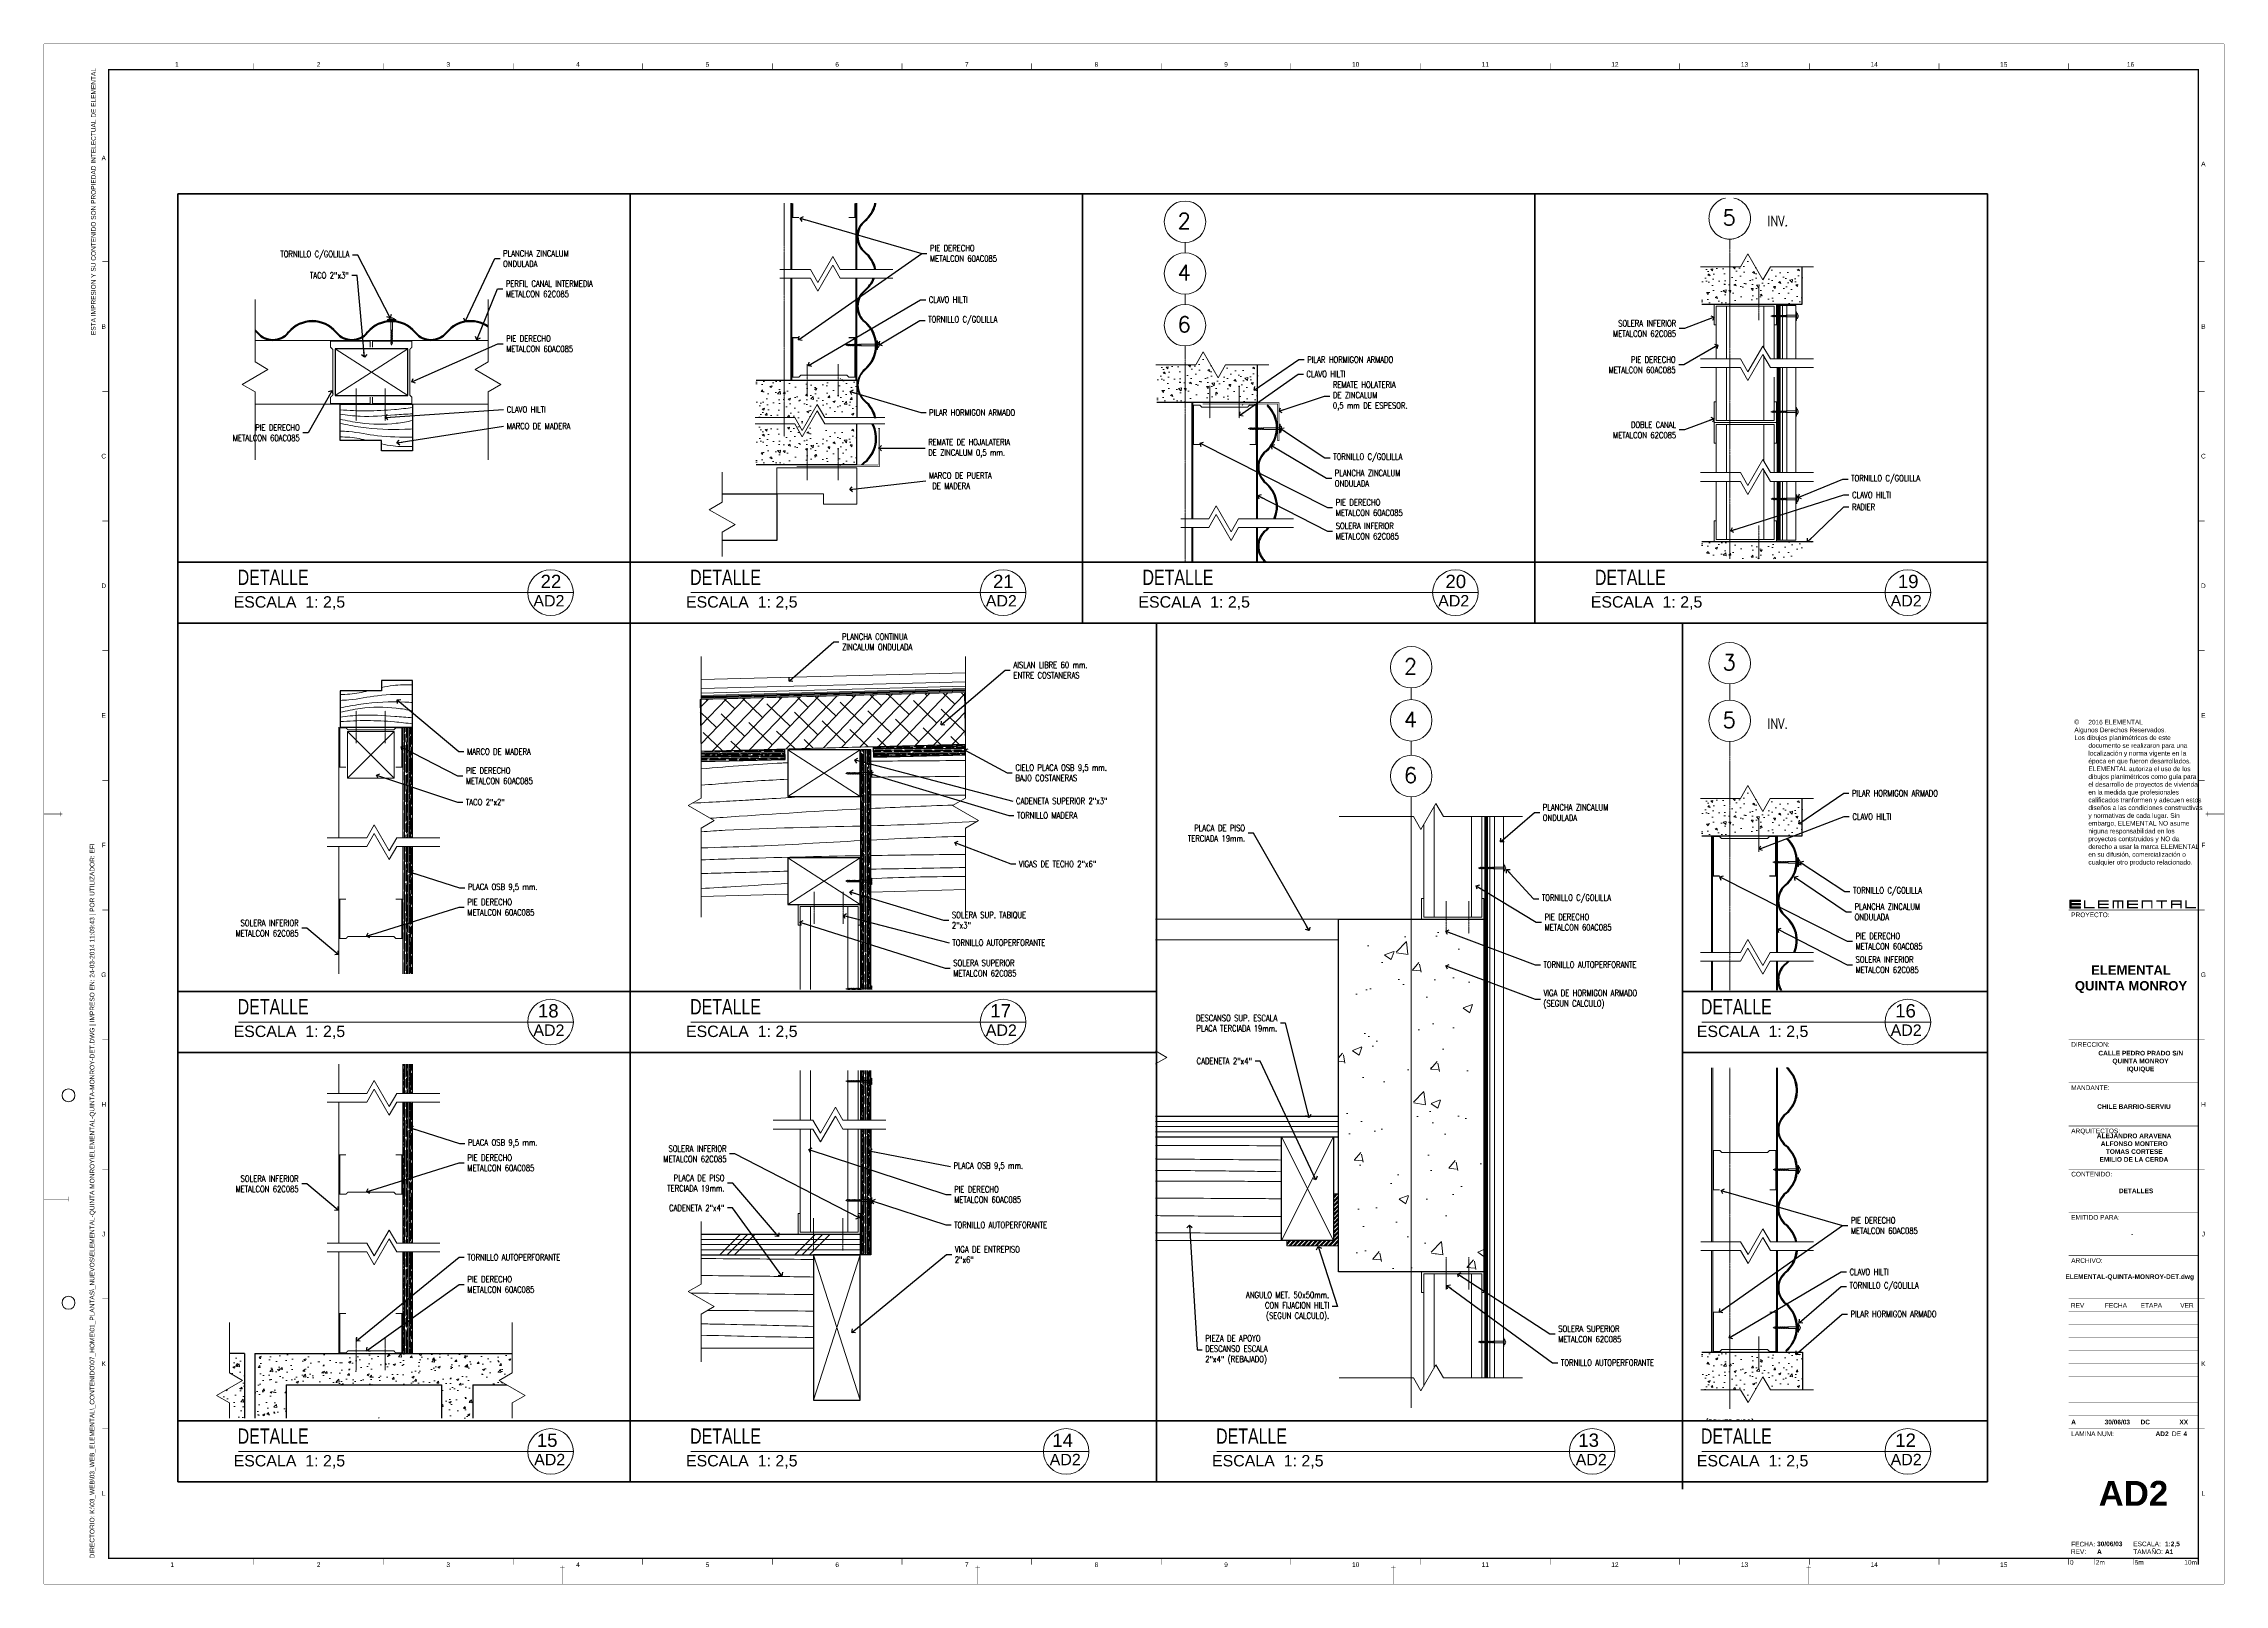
# Paper-space layout 'AD2' of a CAD drawing. Header units: metres, sheet in millimetres. Extents: x 1062 to 1903, y 0 to 594.
# The model-space entities are those that its viewports show. They can reach past a viewport. Long polylines and large blocks are cut down to what shows.
import ezdxf
from ezdxf.enums import TextEntityAlignment as Align

# ---------------------------------------------------------------- set-up
doc = ezdxf.new("R2010")
doc.units = ezdxf.units.M
doc.header["$LTSCALE"] = 5
doc.header["$MEASUREMENT"] = 0
doc.linetypes.add('CENTER', pattern=[2, 1.25, -0.25, 0.25, -0.25])
doc.layers.get('0').update_dxf_attribs({"color": 30})
doc.layers.get('DEFPOINTS').update_dxf_attribs({"color": 210})
for name, color, linetype, lineweight, plot in [('_AUX', 210, 'Continuous', 18, False), ('A-ANNO-NPLT', 210, 'Continuous', 18, False), ('G-ANNO-NPLT', 210, 'Continuous', 18, False)]:
    doc.layers.add(name, color=color, linetype=linetype, lineweight=lineweight, plot=plot)
for name, color, linetype, lineweight in [('A-ANNO-DIMS', 3, 'Continuous', 18), ('A-ANNO-NOTE', 7, 'Continuous', 35), ('A-ANNO-SYMB', 3, 'Continuous', 18), ('A-ANNO-TEXT', 3, 'Continuous', 18), ('A-DETL-MBND', 3, 'Continuous', 18), ('A-DETL-MCUT', 4, 'Continuous', 25), ('A-DETL-PATT', 8, 'Continuous', 18), ('G-ANNO-LOGO', 3, 'Continuous', 18), ('G-ANNO-TEXT', 3, 'Continuous', 18), ('G-ANNO-TTLB', 3, 'Continuous', 18)]:
    doc.layers.add(name, color=color, linetype=linetype, lineweight=lineweight)
doc.layers.get('DEFPOINTS').off()
doc.styles.add('E-ARIAL', font='arial.ttf')
doc.styles.add('E-ARIAL-BOLD', font='')
doc.styles.add('E-ROMANS', font='romans.shx', dxfattribs={"width": 0.8})
doc.styles.get('E-ARIAL-BOLD').set_extended_font_data('Arial', bold=True)
doc.dimstyles.new('E-0001_ARW_18', dxfattribs={"dimscale": 0.001, "dimtxt": 1.8, "dimasz": 1.8, "dimexe": 0.9, "dimexo": 0.6, "dimgap": 0.9, "dimtad": 0, "dimdec": 0, "dimlfac": 1000, "dimzin": 0, "dimdsep": 46, "dimtxsty": 'E-ROMANS', "dimblk": 'OPEN90', "dimcen": 0.9, "dimclrd": 256, "dimclre": 256, "dimclrt": 256, "dimadec": 0, "dimazin": 0, "dimtfac": 1, "dimtdec": 0, "dimtmove": 1, "dimatfit": 3, "dimldrblk": 'OPEN90', "dimfxl": 1, "dimtfill": 1, "dimtolj": 1, "dimtzin": 0, "dimarcsym": 0})
pattern_1 = [(90, (0.5942899, -1.0666082), (-0.002, 0.0044), [0.03, -0.004, 0.01, -0.002]), (90, (0.59329, -1.0639482), (-0.00266, -0.002), [0.006, -0.00066, 0.012, -0.0015]), (90, (0.5925899, -1.0656082), (-0.00134, 0.0104), [0.016, -0.0028, 0.008, -0.002])]
pattern_2 = [(0, (0, -1.0666082), (0.0044, 0.002), [0.03, -0.004, 0.01, -0.002]), (0, (0.00266, -1.0656082), (-0.002, 0.00266), [0.006, -0.00066, 0.012, -0.0015]), (0, (0.001, -1.0649082), (0.0104, 0.00134), [0.016, -0.0028, 0.008, -0.002])]
pattern_3 = [(50, (0.703866, -1.147734), (0.0215178055, -0.001882564), [0.00225, -0.02475]), (355, (0.703866, -1.147734), (-0.00416254, 0.022565764), [0.0018, -0.0198]), (100.4514, (0.70566, -1.14789), (0.0173552815, 0.020683186), [0.001912206, -0.0210342634]), (46.1842, (0.703866, -1.141734), (0.032017231, -0.00496557), [0.003375, -0.037125]), (96.6356, (0.706534, -1.142147), (0.028039881, 0.029223536), [0.002868309, -0.03155139]), (351.1842, (0.703866, -1.141734), (0.028039858, 0.029223558), [0.0027, -0.0297]), (21, (0.706866, -1.143234), (0.0179072116, -0.0120785667), [0.00225, -0.02475]), (326, (0.706866, -1.143234), (0.00729946, 0.0217545014), [0.0018, -0.0198]), (71.4514, (0.708358, -1.14424), (0.025206679, 0.009675915), [0.001912206, -0.0210342634]), (37.5, (0.703866, -1.147734), (0.00036479566, 0.0099868156), [0, -0.01956, 0, -0.0201, 0, -0.019875]), (7.5, (0.703866, -1.147734), (0.0078920861, 0.0118323514), [0, -0.01146, 0, -0.01911, 0, -0.007575]), (327.5, (0.697176, -1.147734), (0.0160146731, -0.00067664615), [0, -0.0075, 0, -0.0234, 0, -0.03105]), (317.5, (0.694176, -1.147734), (0.017495585, 0.0030031495), [0, -0.00975, 0, -0.01554, 0, -0.02205])]
pattern_4 = [(90, (0, -1.0666082), (-0.002, 0.0044), [0.03, -0.004, 0.01, -0.002]), (90, (-0.001, -1.0639482), (-0.00266, -0.002), [0.006, -0.00066, 0.012, -0.0015]), (90, (-0.0017, -1.0656082), (-0.00134, 0.0104), [0.016, -0.0028, 0.008, -0.002])]

psp = doc.layouts.new('AD2')

# ---------------------------------------------------------------- texts
at = {"layer": 'A-ANNO-TEXT', "style": 'E-ARIAL', "width": 0.75}
for p in [(1136.81, 385.34), (1311.32, 385.34), (1485.82, 385.34), (1660.33, 385.34), (1136.81, 219.75), (1311.32, 219.75), (1701.21, 219.75), (1136.81, 54.16), (1311.32, 54.16), (1514.21, 54.16), (1701.21, 54.16)]:
    psp.add_text('DETALLE', height=5.867, dxfattribs=at).set_placement(p)
at = {"layer": 'A-ANNO-TEXT', "style": 'E-ARIAL'}
for s, height, p in [('22', 5.133, (1261.63, 384.13)), ('21', 5.133, (1436.14, 384.13)), ('20', 5.133, (1610.64, 384.13)), ('19', 5.133, (1785.15, 384.13)), ('ESCALA  1: 2,5', 4.4, (1178.26, 376.58)), ('AD2', 4.4, (1262.83, 377.03)), ('ESCALA  1: 2,5', 4.4, (1352.76, 376.58)), ('AD2', 4.4, (1437.34, 377.03)), ('ESCALA  1: 2,5', 4.4, (1527.27, 376.58)), ('AD2', 4.4, (1611.84, 377.03)), ('ESCALA  1: 2,5', 4.4, (1701.77, 376.58)), ('AD2', 4.4, (1786.35, 377.03)), ('18', 5.133, (1260.61, 218.54)), ('17', 5.133, (1435.11, 218.54)), ('16', 5.133, (1784.12, 218.54)), ('ESCALA  1: 2,5', 4.4, (1178.26, 210.99)), ('AD2', 4.4, (1262.83, 211.44)), ('ESCALA  1: 2,5', 4.4, (1352.76, 210.99)), ('AD2', 4.4, (1437.34, 211.44)), ('ESCALA  1: 2,5', 4.4, (1742.66, 210.99)), ('AD2', 4.4, (1786.35, 211.44)), ('15', 5.133, (1260.16, 52.95)), ('14', 5.133, (1459.01, 52.95)), ('13', 5.133, (1661.9, 52.95)), ('12', 5.133, (1784.15, 52.95)), ('ESCALA  1: 2,5', 4.4, (1178.26, 45.4)), ('AD2', 4.4, (1263.13, 45.85)), ('ESCALA  1: 2,5', 4.4, (1352.76, 45.4)), ('AD2', 4.4, (1461.98, 45.85)), ('ESCALA  1: 2,5', 4.4, (1555.66, 45.4)), ('AD2', 4.4, (1664.87, 45.85)), ('ESCALA  1: 2,5', 4.4, (1742.66, 45.4)), ('AD2', 4.4, (1786.35, 45.85))]:
    psp.add_text(s, height=height, dxfattribs=at).set_placement(p, align=Align.RIGHT)
at = {"layer": 'A-ANNO-TEXT', "insert": (1843.47, 276.97), "char_height": 1.8, "width": 49.572, "attachment_point": 7, "style": 'E-ARIAL'}
psp.add_mtext('\\pi-5.4,l7.2,t7.2,30.6,32.4;{\\fCourier New|b0|i0|c0|p49;©^I\\fMS Shell Dlg 2|b0|i0|c0|p0;2016 ELEMENTAL \\P\\pi0,l0,tz;}Algunos Derechos Reservados.\\PLos dibujos planimétricos de este documento se realizaron para una localización y norma vigente en la época en que fueron desarrollados. ELEMENTAL autoriza el uso de los dibujos planimétricos como guía para el desarrollo de proyectos de vivienda, en la medida que profesionales calificados tranformen y adecuen estos diseños a las condiciones constructivas y normativas de cada lugar. Sin embargo, ELEMENTAL NO asume niguna responsabilidad en los proyectos contstruidos y NO da derecho a usar la marca ELEMENTAL en su difusión, comercialización o cualquier otro producto relacionado.', dxfattribs=at)

msp = doc.modelspace()

# ---------------------------------------------------------------- texts
at = {"layer": 'A-ANNO-TEXT', "style": 'E-ROMANS'}
for s, p in [('3', (-37.529795, 65.26702)), ('5', (-37.529795, 65.211473)), ('2', (-35.584741, 65.18921)), ('4', (-35.584741, 65.138045)), ('6', (-35.584741, 65.084354)), ('5', (-37.947689, 65.003328)), ('2', (-37.529795, 64.235407)), ('4', (-37.529795, 64.185514)), ('6', (-37.529795, 64.135621))]:
    msp.add_text(s, height=0.015, dxfattribs=at).set_placement(p)
for s, insert, char_height, attachment_point in [('TORNILLO C/GOLILLA', (-36.291121, 65.286221), 0.006, 6), ('PLANCHA ZINCALUM\\PONDULADA', (-36.142909, 65.282717), 0.006, 4), ('TACO 2"x3"', (-36.291776, 65.266586), 0.006, 6), ('PERFIL CANAL INTERMEDIA\\PMETALCON 62C085', (-36.140306, 65.253686), 0.006, 4), ('INV.', (-37.46639, 65.215537), 0.01, 6), ('PIE DERECHO \\PMETALCON 60AC085', (-36.139988, 65.200719), 0.006, 4), ('PILAR HORMIGON ARMADO', (-37.404763, 65.148334), 0.006, 4), ('PLANCHA CONTINUA\\PZINCALUM ONDULADA', (-36.882374, 65.148334), 0.006, 4), ('CLAVO HILTI', (-37.404371, 65.125763), 0.006, 4), ('AISLAN LIBRE 60 mm.\\PENTRE COSTANERAS', (-36.717129, 65.121123), 0.006, 4), ('CLAVO HILTI', (-36.139406, 65.137274), 0.006, 4), ('PIE DERECHO \\PMETALCON 60AC085', (-36.338989, 65.11491), 0.006, 6), ('MARCO DE MADERA', (-36.139406, 65.121242), 0.006, 4), ('TORNILLO C/GOLILLA', (-37.40372, 65.053727), 0.006, 4), ('PLANCHA ZINCALUM\\PONDULADA', (-35.450752, 65.055745), 0.006, 4), ('PLANCHA ZINCALUM\\PONDULADA', (-37.402224, 65.033929), 0.006, 4), ('CIELO PLACA OSB 9,5 mm.\\PBAJO COSTANERAS', (-36.715227, 65.022078), 0.006, 4), ('PLACA DE PISO\\PTERCIADA 19mm.', (-35.737882, 65.035842), 0.006, 6), ('INV.', (-37.884284, 65.007392), 0.01, 6), ('PIE DERECHO\\PMETALCON 60AC085', (-37.401325, 65.005624), 0.006, 4), ('SOLERA INFERIOR\\PMETALCON 62C085', (-37.401325, 64.983024), 0.006, 4), ('CADENETA SUPERIOR 2"x3"', (-36.714674, 64.994899), 0.006, 4), ('TORNILLO MADERA', (-36.713603, 64.98098), 0.006, 4), ('TORNILLO C/GOLILLA', (-35.451665, 64.972755), 0.006, 4), ('PIE DERECHO\\PMETALCON 60AC085', (-35.448988, 64.950105), 0.006, 4), ('VIGAS DE TECHO 2"x6"', (-36.711749, 64.93419), 0.006, 4), ('MARCO DE MADERA', (-36.177695, 64.919056), 0.006, 4), ('SOLERA INFERIOR\\PMETALCON 62C085', (-37.992215, 64.903774), 0.006, 6), ('PIE DERECHO \\PMETALCON 60AC085', (-36.178844, 64.895787), 0.006, 4), ('TORNILLO AUTOPERFORANTE', (-35.450107, 64.909119), 0.006, 4), ('PIE DERECHO\\PMETALCON 60AC085', (-37.992788, 64.868824), 0.006, 6), ('SOLERA SUP. TABIQUE\\P2"x3"', (-36.776458, 64.880068), 0.006, 4), ('VIGA DE HORMIGON ARMADO\\P(SEGUN CALCULO)', (-35.450107, 64.875765), 0.006, 4), ('TORNILLO AUTOPERFORANTE', (-36.776008, 64.858239), 0.006, 4), ('TACO 2"x2"', (-36.178844, 64.870357), 0.006, 4), ('DESCANSO SUP. ESCALA\\PPLACA TERCIADA 19mm.', (-35.706816, 64.852687), 0.006, 6), ('SOLERA SUPERIOR \\PMETALCON 62C085', (-36.775129, 64.833666), 0.006, 4), ('DOBLE CANAL\\PMETALCON 62C085', (-37.992215, 64.805982), 0.006, 6), ('CADENETA 2"x4"', (-35.731239, 64.816196), 0.006, 6), ('PIE DERECHO\\PMETALCON 60AC085', (-37.406, 64.799922), 0.006, 4), ('PIE DERECHO \\PMETALCON 60AC085', (-36.177381, 64.76897), 0.006, 4), ('PLACA OSB 9,5 mm.', (-36.176935, 64.787753), 0.006, 4), ('TORNILLO C/GOLILLA', (-37.82351, 64.758486), 0.006, 4), ('CLAVO HILTI', (-37.407181, 64.755248), 0.006, 4), ('SOLERA INFERIOR\\PMETALCON 62C085', (-36.993792, 64.743637), 0.006, 6), ('SOLERA INFERIOR \\PMETALCON 62C085', (-36.340126, 64.748778), 0.006, 6), ('CLAVO HILTI', (-37.822586, 64.743409), 0.006, 4), ('RADIER', (-37.822585, 64.731824), 0.006, 4), ('TORNILLO C/GOLILLA', (-37.407198, 64.741342), 0.006, 4), ('PLACA OSB 9,5 mm.', (-36.774935, 64.731425), 0.006, 4), ('PILAR HORMIGON ARMADO', (-37.406274, 64.71468), 0.006, 4), ('PLACA DE PISO\\PTERCIADA 19mm.', (-36.995819, 64.715434), 0.006, 6), ('PIE DERECHO \\PMETALCON 60AC085', (-36.774279, 64.704505), 0.006, 4), ('CADENETA 2"x4"', (-36.995943, 64.691509), 0.006, 6), ('TORNILLO AUTOPERFORANTE', (-36.774279, 64.675105), 0.006, 4), ('TORNILLO AUTOPERFORANTE', (-36.177381, 64.678046), 0.006, 4), ('VIGA DE ENTREPISO\\P2"x6"', (-36.773675, 64.646556), 0.006, 4), ('PIE DERECHO \\PMETALCON 60AC085', (-36.177381, 64.65187), 0.006, 4), ('(PRIMER PISO)', (-37.499184, 64.608661), 0.006, 6), ('ANGULO MET. 50x50mm.\\PCON FIJACION HILTI\\P(SEGUN CALCULO).', (-35.656728, 64.579746), 0.006, 6), ('SOLERA SUPERIOR \\PMETALCON 62C085', (-35.435839, 64.553102), 0.006, 4), ('PIEZA DE APOYO\\PDESCANSO ESCALA\\P2"x4" (REBAJADO)', (-35.776195, 64.537851), 0.006, 4), ('TORNILLO AUTOPERFORANTE', (-35.433243, 64.525433), 0.006, 4), ('CLAVO HILTI', (-37.405571, 64.09524), 0.006, 4), ('PILAR HORMIGON ARMADO', (-37.404763, 64.109181), 0.006, 4), ('REMATE HOLATERIA \\PDE ZINCALUM\\P0,5 mm DE ESPESOR.', (-37.380063, 64.07401), 0.006, 4), ('TORNILLO C/GOLILLA', (-37.37972, 64.014574), 0.006, 4), ('PLANCHA ZINCALUM\\PONDULADA', (-37.378224, 63.994776), 0.006, 4), ('PIE DERECHO\\PMETALCON 60AC085', (-37.377325, 63.966471), 0.006, 4), ('SOLERA INFERIOR\\PMETALCON 62C085', (-37.377325, 63.943872), 0.006, 4), ('PIE DERECHO\\PMETALCON 60AC085', (-37.382, 63.760769), 0.006, 4), ('TORNILLO C/GOLILLA', (-37.383752, 63.696107), 0.006, 4), ('CLAVO HILTI', (-37.383181, 63.716096), 0.006, 4), ('PILAR HORMIGON ARMADO', (-37.382843, 63.607285), 0.006, 4), ('REMATE DE HOJALATERIA\\PDE ZINCALUM 0,5 mm.', (-37.383752, 63.572819), 0.006, 4), ('MARCO DE PUERTA\\P DE MADERA', (-37.383126, 63.541553), 0.006, 4)]:
    msp.add_mtext(s, dxfattribs=dict(at, insert=insert, char_height=char_height, attachment_point=attachment_point))

# ---------------------------------------------------------------- blocks, each defined once
blk = doc.blocks.new('*U30')
at = {"layer": 'G-ANNO-TTLB', "const_width": 0.18}
for points in [[(0, -2.5), (0, 0)], [(10, 0), (10, -2.5)], [(25, 0), (25, -2.5)]]:
    blk.add_lwpolyline(points, dxfattribs=at)
at = {"layer": 'G-ANNO-TTLB'}
blk.add_lwpolyline([(50, 0, 0.48, 0.48, 0), (50, -2.5, 0.48, 0.48, 0)], format="xyseb", dxfattribs=at)
at = {"layer": 'G-ANNO-TEXT', "style": 'E-ARIAL'}
blk.add_text('0', height=1.8, dxfattribs=at).set_placement((1.2, -0.7), align=Align.TOP_CENTER)
for s, p in [('2m', (10.5, -2.5)), ('5m', (25.5, -2.5))]:
    blk.add_text(s, height=1.8, dxfattribs=at).set_placement(p)
blk.add_text('10m', height=1.8, dxfattribs=at).set_placement((49.5, -2.5), align=Align.RIGHT)
blk = doc.blocks.new('*U28')
at = {"layer": 'G-ANNO-LOGO'}
for points in [[(0, -1), (0, 0), (1.33, 0), (1.33, -0.17), (0.17, -0.17), (0.17, -0.42), (1.33, -0.42), (1.33, -0.58), (0.17, -0.58), (0.17, -0.83), (1.33, -0.83), (1.33, -1)], [(1.74, -1), (1.74, 0), (1.91, 0), (1.91, -0.83), (3.07, -0.83), (3.07, -1)], [(3.48, -1), (3.48, 0), (4.81, 0), (4.81, -0.17), (3.65, -0.17), (3.65, -0.42), (4.81, -0.42), (4.81, -0.58), (3.65, -0.58), (3.65, -0.83), (4.81, -0.83), (4.81, -1)], [(6.47, -1), (6.47, -0.17), (6.05, -0.17), (6.05, -1), (5.88, -1), (5.88, -0.17), (5.47, -0.17), (5.47, -1), (5.3, -1), (5.3, 0), (6.63, 0), (6.63, -1)], [(7.12, -1), (7.12, 0), (8.45, 0), (8.45, -0.17), (7.29, -0.17), (7.29, -0.42), (8.45, -0.42), (8.45, -0.58), (7.29, -0.58), (7.29, -0.83), (8.45, -0.83), (8.45, -1)], [(10.11, -1), (10.11, -0.17), (9.11, -0.17), (9.11, -1), (8.94, -1), (8.94, 0), (10.27, 0), (10.27, -1)], [(11.51, -0.17), (11.51, -1), (11.34, -1), (11.34, -0.17), (10.76, -0.17), (10.76, 0), (12.09, 0), (12.09, -0.17)], [(14.36, -1), (14.36, 0), (14.52, 0), (14.52, -0.83), (15.69, -0.83), (15.69, -1)]]:
    blk.add_hatch(color=256, dxfattribs=at).paths.add_polyline_path(points)
h = blk.add_hatch(color=256, dxfattribs=at)
edge = h.paths.add_edge_path()
edge.add_spline(control_points=[(13.74, -0.42), (13.74, -0.42), (12.74, -0.42), (12.74, -0.42), (12.74, -0.42), (12.74, -0.17), (12.74, -0.17), (12.74, -0.17), (13.74, -0.17), (13.74, -0.17), (13.74, -0.17), (13.74, -0.42), (13.74, -0.42)], knot_values=[0, 0, 0, 0, 1, 1, 1, 2, 2, 2, 3, 3, 3, 4, 4, 4, 4], degree=3, periodic=0)
edge = h.paths.add_edge_path(flags=16)
edge.add_spline(control_points=[(12.57, 0), (12.57, 0), (12.57, -1), (12.57, -1), (12.57, -1), (12.74, -1), (12.74, -1), (12.74, -1), (12.74, -0.58), (12.74, -0.58), (12.74, -0.58), (13.74, -0.58), (13.74, -0.58), (13.74, -0.58), (13.74, -1), (13.74, -1), (13.74, -1), (13.91, -1), (13.91, -1), (13.91, -1), (13.91, 0), (13.91, 0), (13.91, 0), (12.57, 0), (12.57, 0)], knot_values=[0, 0, 0, 0, 1, 1, 1, 2, 2, 2, 3, 3, 3, 4, 4, 4, 5, 5, 5, 6, 6, 6, 7, 7, 7, 8, 8, 8, 8], degree=3, periodic=0)
blk.add_lwpolyline([(0, 0), (0, -1)])
at = {"layer": 'A-ANNO-NPLT'}
blk.add_lwpolyline([(0, -1), (0, 0), (1.33, 0), (1.33, -0.17), (0.17, -0.17), (0.17, -0.42), (1.33, -0.42), (1.33, -0.58), (0.17, -0.58), (0.17, -0.83), (1.33, -0.83), (1.33, -1), (0, -1)], close=True, dxfattribs=at)
blk = doc.blocks.new('B-FOLD_MARK')
at = {"layer": 'A-ANNO-SYMB', "const_width": 0.13, "flags": 128}
for points in [[(1518.14, -686.71), (1519.94, -686.71)], [(1519.04, -685.81), (1519.04, -692.96)]]:
    blk.add_lwpolyline(points, dxfattribs=at)
blk = doc.blocks.new('B-HOLE_PUNCHER')
at = {"const_width": 0.18, "flags": 128}
for points in [[(3.56, 144.5), (13.06, 144.5)], [(13.06, 145.4), (13.06, 143.6)]]:
    blk.add_lwpolyline(points, dxfattribs=at)
blk = doc.blocks.new('*U213')
at = {"layer": 'G-ANNO-NPLT', "const_width": 0.18}
for points in [[(0, 594), (-841, 594)], [(-841, 0), (-841, 594)], [(0, 0), (0, 594)], [(0, 0), (-841, 0)]]:
    blk.add_lwpolyline(points, dxfattribs=at)
at = {"layer": 'G-ANNO-TTLB', "const_width": 0.5, "flags": 128}
blk.add_lwpolyline([(-816, 584), (-816, 10), (-10, 10), (-10, 584)], close=True, dxfattribs=at)
at = {"layer": 'G-ANNO-TTLB', "const_width": 0.18, "flags": 128}
for points in [[(-760, 586.5), (-760, 584)], [(-710, 586.5), (-710, 584)], [(-660, 586.5), (-660, 584)], [(-610, 586.5), (-610, 584)], [(-560, 586.5), (-560, 584)], [(-510, 586.5), (-510, 584)], [(-460, 586.5), (-460, 584)], [(-410, 586.5), (-410, 584)], [(-360, 586.5), (-360, 584)], [(-310, 586.5), (-310, 584)], [(-260, 586.5), (-260, 584)], [(-210, 586.5), (-210, 584)], [(-160, 586.5), (-160, 584)], [(-110, 586.5), (-110, 584)], [(-60, 586.5), (-60, 584)], [(-841, 578.5), (-841, 576)], [(-816, 510), (-818.5, 510)], [(-7.5, 510), (-10, 510)], [(-816, 460), (-818.5, 460)], [(-7.5, 460), (-10, 460)], [(-816, 410), (-818.5, 410)], [(-7.5, 410), (-10, 410)], [(-816, 360), (-818.5, 360)], [(-7.5, 360), (-10, 360)], [(-816, 310), (-818.5, 310)], [(-7.5, 310), (-10, 310)], [(-816, 260), (-818.5, 260)], [(-7.5, 260), (-10, 260)], [(-816, 210), (-818.5, 210)], [(-7.5, 210), (-10, 210)], [(-816, 160), (-818.5, 160)], [(-7.5, 160), (-10, 160)], [(-816, 110), (-818.5, 110)], [(-7.5, 110), (-10, 110)], [(-7.5, 110), (-10, 110)], [(-816, 60), (-818.5, 60)], [(-7.5, 60), (-10, 60)], [(-7.5, 60), (-10, 60)], [(-760, 10), (-760, 7.5)], [(-710, 10), (-710, 7.5)], [(-660, 10), (-660, 7.5)], [(-610, 10), (-610, 7.5)], [(-560, 10), (-560, 7.5)], [(-510, 10), (-510, 7.5)], [(-460, 10), (-460, 7.5)], [(-410, 10), (-410, 7.5)], [(-360, 10), (-360, 7.5)], [(-310, 10), (-310, 7.5)], [(-260, 10), (-260, 7.5)], [(-210, 10), (-210, 7.5)], [(-160, 10), (-160, 7.5)], [(-110, 10), (-110, 7.5)], [(-60, 10), (-60, 7.5)]]:
    blk.add_lwpolyline(points, dxfattribs=at)
at = {"layer": 'G-ANNO-TTLB'}
for points, const_width in [([(-10, 260), (-60, 260)], 0.18), ([(-10, 210), (-60, 210)], 0.18), ([(-10, 193.33), (-60, 193.33)], 0.18), ([(-10, 176.67), (-60, 176.67)], 0.18), ([(-60, 176.67), (-10, 176.67)], 0.18), ([(-60, 160), (-10, 160)], 0.18), ([(-60, 160), (-10, 160)], 0.18), ([(-60, 160), (-10, 160)], 0.18), ([(-60, 160), (-10, 160)], 0.18), ([(-60, 143.33), (-10, 143.33)], 0.18), ([(-60, 126.67), (-10, 126.67)], 0.18), ([(-60, 126.67), (-10, 126.67)], 0.18), ([(-60, 110), (-10, 110)], 0.18), ([(-60, 105), (-10, 105)], 0.12), ([(-60, 100), (-10, 100)], 0.12), ([(-60, 95), (-10, 95)], 0.12), ([(-60, 90), (-10, 90)], 0.12), ([(-60, 85), (-10, 85)], 0.12), ([(-60, 80), (-10, 80)], 0.12), ([(-60, 75), (-10, 75)], 0.12), ([(-60, 70), (-10, 70)], 0.12), ([(-60, 60), (-10, 60)], 0.18), ([(-60, 60), (-10, 60)], 0.18), ([(-60, 65), (-10, 65)], 0.12), ([(-124.5, 10), (-64.5, 10)], 0.18)]:
    blk.add_lwpolyline(points, dxfattribs=dict(at, const_width=const_width))
for centre in [(-831.5, 188.5), (-831.5, 108.5)]:
    blk.add_circle(centre, 2.5, dxfattribs=at)
at = {"layer": 'G-ANNO-LOGO', "xscale": 3.1, "yscale": 3.1, "zscale": 3.1}
blk.add_blockref('*U28', (-59.49, 263.76), dxfattribs=at)
at = {"layer": 'G-ANNO-TTLB', "xscale": -1, "rotation": 270}
blk.add_blockref('B-FOLD_MARK', (-148.04, -1222.04), dxfattribs=at)
at = {"layer": 'G-ANNO-TTLB', "rotation": 90}
blk.add_blockref('B-FOLD_MARK', (-692.96, -1222.04), dxfattribs=at)
at = {"layer": 'G-ANNO-TTLB'}
for name, p in [('B-HOLE_PUNCHER', (-844.56, 4)), ('B-FOLD_MARK', (-2160.04, 692.96)), ('B-FOLD_MARK', (-1999.79, 692.96)), ('B-FOLD_MARK', (-1839.54, 692.96)), ('B-FOLD_MARK', (-1679.29, 692.96))]:
    blk.add_blockref(name, p, dxfattribs=at)
at = {"layer": 'G-ANNO-TEXT', "style": 'E-ARIAL'}
for s, p in [('1', (-789.65, 586.07)), ('2', (-735, 586.07)), ('3', (-685, 586.07)), ('4', (-635, 586.07)), ('5', (-585, 586.07)), ('6', (-535, 586.07)), ('7', (-485, 586.07)), ('8', (-435, 586.07)), ('9', (-385, 586.07)), ('10', (-335, 586.07)), ('11', (-285, 586.07)), ('12', (-235, 586.07)), ('13', (-185, 586.07)), ('14', (-135, 586.07)), ('15', (-85, 586.07)), ('16', (-36.11, 586.07)), ('A', (-817.91, 549.98)), ('A', (-8.02, 547.71)), ('B', (-817.91, 485)), ('B', (-8.02, 485)), ('C', (-817.91, 435)), ('C', (-8.02, 435)), ('D', (-817.91, 385)), ('D', (-8.02, 385)), ('E', (-817.91, 335)), ('E', (-8.02, 335)), ('F', (-817.91, 285)), ('F', (-8.02, 285)), ('G', (-817.91, 235)), ('G', (-8.02, 235)), ('H', (-817.91, 185)), ('H', (-8.02, 185)), ('J', (-817.91, 135)), ('J', (-8.02, 135)), ('K', (-817.91, 85)), ('K', (-8.02, 85)), ('L', (-817.91, 35)), ('L', (-8.02, 35)), ('2', (-735, 7.51)), ('3', (-685, 7.51)), ('6', (-535, 7.51)), ('8', (-435, 7.51)), ('9', (-385, 7.51)), ('10', (-335, 7.51)), ('12', (-235, 7.51)), ('13', (-185, 7.51)), ('1', (-791.51, 7.51)), ('4', (-635, 7.51)), ('5', (-585, 7.51)), ('7', (-485, 7.51)), ('11', (-285, 7.51)), ('14', (-135, 7.51)), ('15', (-85, 7.51))]:
    blk.add_text(s, height=1.8, dxfattribs=at).set_placement(p, align=Align.MIDDLE_CENTER)
for s, p in [('PROYECTO:', (-59, 259.02)), ('DIRECCION:', (-59, 209.02)), ('MANDANTE:', (-59, 192.35)), ('ARQUITECTOS:', (-59, 175.68)), ('CONTENIDO:', (-59, 159.02)), ('EMITIDO PARA:', (-59, 142.35)), ('ARCHIVO:', (-59, 125.68)), ('LAMINA NUM:', (-59, 58.88))]:
    blk.add_text(s, height=1.8, dxfattribs=at).set_placement(p, align=Align.TOP_LEFT)
at = {"layer": 'G-ANNO-TEXT'}
for s, style, p in [('REV', 'E-ARIAL', (-59.13, 107.5)), ('FECHA', 'E-ARIAL', (-45.99, 107.5)), ('ETAPA', 'E-ARIAL', (-32.2, 107.5)), ('VER', 'E-ARIAL', (-16.94, 107.5)), ('DE', 'E-ARIAL', (-20.14, 57.99)), ('REV:', 'E-ARIAL', (-59.1, 12.54)), ('FECHA:', 'E-ARIAL', (-59, 15.44)), ('TAMAÑO:', 'E-ARIAL', (-35.06, 12.5)), ('ESCALA:', 'E-ARIAL', (-35.06, 15.5)), ('A1', 'E-ARIAL-BOLD', (-22.82, 12.5))]:
    blk.add_text(s, height=1.8, dxfattribs=dict(at, style=style)).set_placement(p, align=Align.MIDDLE_LEFT)
at = {"layer": 'G-ANNO-TEXT', "insert": (-822.79, 584.67), "char_height": 1.8, "width": 119.9233, "attachment_point": 3, "rotation": 90, "style": 'E-ARIAL'}
blk.add_mtext('ESTA IMPRESION Y SU CONTENIDO SON PROPIEDAD INTELECTUAL DE ELEMENTAL', dxfattribs=at)
at = {"layer": 'G-ANNO-TEXT', "insert": (-823.3, 9.95), "char_height": 1.8, "attachment_point": 1, "rotation": 90, "style": 'E-ARIAL'}
blk.add_mtext_dynamic_manual_height_columns('DIRECTORIO: K:\\\\03_WEB\\\\03_WEB_ELEMENTAL\\\\_CONTENIDO\\\\07_HOME\\\\01_PLANTAS\\\\_NUEVOS\\\\ELEMENTAL-QUINTA MONROY\\\\ELEMENTAL-QUINTA-MONROY-DET.DWG | IMPRESO EN: 24-03-2014 11:09:43 | POR UTILIZADOR: EFI', width=425.5597, gutter_width=9, heights=[0], dxfattribs=at)
at = {"layer": 'G-ANNO-TEXT', "style": 'E-ARIAL-BOLD'}
for tag, p, height in [('PROJECT_TITLE_001', (-56.13, 232.27), 3.6), ('SITE_001', (-34.98, 200.77), 1.8), ('CLIENT_001', (-39.4, 183.27), 1.8), ('ARCHITECTS_002', (-42.97, 167.42), 1.8), ('ARCHITECTS_001', (-42.83, 170.45), 1.8), ('DRAWING_TITLE_001', (-44.32, 151), 1.8), ('DESIGN_STAGE_001', (-45.35, 134.33), 1.8), ('FILENAME_001', (-61.23, 117.68), 1.8)]:
    blk.add_attdef(tag, p, '', height=height, dxfattribs=at)
for tag, p in [('VERSION_9', (-59, 102.5)), ('DATE_9', (-46.09, 102.5)), ('STAGE_9', (-32.25, 102.5)), ('CHECKED_BY_9', (-17.25, 102.5)), ('VERSION_8', (-59, 97.5)), ('VERSION_7', (-59, 92.5)), ('DATE_8', (-46.09, 97.5)), ('DATE_7', (-46.09, 92.5)), ('STAGE_8', (-32.25, 97.5)), ('STAGE_7', (-32.25, 92.5)), ('CHECKED_BY_8', (-17.25, 97.5)), ('CHECKED_BY_7', (-17.25, 92.5)), ('VERSION_6', (-59, 87.5)), ('DATE_6', (-46.09, 87.5)), ('STAGE_6', (-32.25, 87.5)), ('CHECKED_BY_6', (-17.25, 87.5)), ('VERSION_5', (-59, 82.5)), ('VERSION_4', (-59, 77.5)), ('DATE_5', (-46.09, 82.5)), ('DATE_4', (-46.09, 77.5)), ('STAGE_5', (-32.25, 82.5)), ('STAGE_4', (-32.25, 77.5)), ('CHECKED_BY_5', (-17.25, 82.5)), ('CHECKED_BY_4', (-17.25, 77.5)), ('VERSION_3', (-59, 72.5)), ('VERSION_2', (-59, 67.5)), ('DATE_3', (-46.09, 72.5)), ('DATE_2', (-46.09, 67.5)), ('STAGE_3', (-32.25, 72.5)), ('STAGE_2', (-32.25, 67.5)), ('CHECKED_BY_3', (-17.25, 72.5)), ('CHECKED_BY_2', (-17.25, 67.5)), ('VERSION_1', (-59, 62.5)), ('DATE_1', (-46.09, 62.5)), ('STAGE_1', (-32.25, 62.5)), ('CHECKED_BY_1', (-17.25, 62.5)), ('SHEET_TOTAL', (-15.68, 57.98)), ('DATE', (-49.01, 15.53)), ('REV', (-49.01, 12.51)), ('SCALE', (-22.81, 15.53))]:
    blk.add_attdef(tag, text='', height=1.8, dxfattribs=at).set_placement(p, align=Align.MIDDLE_LEFT)
blk.add_attdef('SHEET_COPY', text='', height=1.8, dxfattribs=at).set_placement((-21.42, 57.98), align=Align.MIDDLE_RIGHT)
blk.add_attdef('SHEET', text='', height=9.6, dxfattribs=at).set_placement((-35, 35), align=Align.MIDDLE_CENTER)
blk = doc.blocks.new('_Open90')
at = {"color": 0, "linetype": 'ByBlock', "lineweight": -2}
for p, q in [((0, 0), (-1, 0)), ((-0.5, 0.5), (0, 0)), ((0, 0), (-0.5, -0.5))]:
    blk.add_line(p, q, dxfattribs=at)

# ---------------------------------------------------------------- hatches: boundary and pattern name
at = {"layer": 'A-DETL-PATT'}
h = msp.add_hatch(dxfattribs=at)
h.set_pattern_fill('AR-CONC', color=256, scale=0.003, style=0)
h.set_pattern_definition([(310, (1.083767, 130.840113), (0.0215178055, 0.001882564), [0.00225, -0.02475]), (5, (1.083767, 130.840113), (-0.00416254, -0.022565764), [0.0018, -0.0198]), (259.5486, (1.08556, 130.84027), (0.0173552815, -0.020683186), [0.001912206, -0.0210342634]), (313.8158, (1.083767, 130.834113), (0.032017231, 0.00496557), [0.003375, -0.037125]), (263.3644, (1.086435, 130.834527), (0.028039881, -0.029223536), [0.002868309, -0.03155139]), (8.8158, (1.083767, 130.834113), (0.028039858, -0.029223558), [0.0027, -0.0297]), (339, (1.086767, 130.835613), (0.0179072116, 0.0120785667), [0.00225, -0.02475]), (34, (1.086767, 130.835613), (0.00729946, -0.0217545014), [0.0018, -0.0198]), (288.5486, (1.08826, 130.83662), (0.025206679, -0.009675915), [0.001912206, -0.0210342634]), (322.5, (1.083767, 130.8401134), (0.00036479566, -0.0099868156), [0, -0.01956, 0, -0.0201, 0, -0.019875]), (352.5, (1.083767, 130.840113), (0.0078920861, -0.0118323514), [0, -0.01146, 0, -0.01911, 0, -0.007575]), (32.5, (1.077077, 130.8401134), (0.0160146731, 0.00067664615), [0, -0.0075, 0, -0.0234, 0, -0.03105]), (42.5, (1.074077, 130.840113), (0.017495585, -0.0030031495), [0, -0.00975, 0, -0.01554, 0, -0.02205])])
h.paths.add_polyline_path([(-37.452676, 65.143323), (-37.452676, 65.107263), (-37.464426, 65.107263, 0.0008222), (-37.464501, 65.107325), (-37.464552, 65.107263), (-37.549726, 65.107263), (-37.549726, 65.143323), (-37.512379, 65.143323), (-37.505162, 65.155823), (-37.490729, 65.130823), (-37.483512, 65.143323)])
h = msp.add_hatch(dxfattribs=at)
h.set_pattern_fill('ANSI38', color=256, scale=0.1, angle=1.213731, style=0)
h.set_pattern_definition([(46.21373, (0, -1.066608), (-0.009024076, 0.0086496273), []), (136.21373, (0, -1.066608), (-0.0266977793, 0.0082751786), [0.03125, -0.01875])])
h.paths.add_polyline_path([(-37.019372, 65.092916), (-36.764316, 65.099547), (-36.763257, 65.049558), (-37.018313, 65.042927)])
h = msp.add_hatch(dxfattribs=at)
h.set_pattern_fill('AR-RROOF', color=256, scale=0.002, style=0)
h.set_pattern_definition(pattern_2)
h.paths.add_polyline_path([(-37.018313, 65.042927), (-37.018313, 65.032924), (-36.937362, 65.035028), (-36.937622, 65.045025)])
h = msp.add_hatch(dxfattribs=at)
h.set_pattern_fill('AR-RROOF', color=256, scale=0.002, style=0)
h.set_pattern_definition(pattern_2)
h.paths.add_polyline_path([(-36.763257, 65.039555), (-36.763257, 65.049558), (-36.851999, 65.047251), (-36.851739, 65.037254)])
h = msp.add_hatch(dxfattribs=at)
h.set_pattern_fill('AR-RROOF', color=256, scale=0.002, angle=90, style=0)
h.set_pattern_definition(pattern_1)
h.paths.add_polyline_path([(-36.864194, 64.776248), (-36.854694, 64.776248), (-36.854694, 65.044246), (-36.864194, 65.044246)])
h = msp.add_hatch(dxfattribs=at)
h.set_pattern_fill('AR-CONC', color=256, scale=0.003, style=0)
h.set_pattern_definition([(310, (0.665873, 130.660104), (0.0215178055, 0.001882564), [0.00225, -0.02475]), (5, (0.665873, 130.660104), (-0.00416254, -0.022565764), [0.0018, -0.0198]), (259.5486, (0.667666, 130.660261), (0.0173552815, -0.020683186), [0.001912206, -0.0210342634]), (313.8158, (0.665873, 130.654104), (0.032017231, 0.00496557), [0.003375, -0.037125]), (263.3644, (0.66854, 130.654518), (0.028039881, -0.029223536), [0.002868309, -0.03155139]), (8.8158, (0.665873, 130.654104), (0.028039858, -0.029223558), [0.0027, -0.0297]), (339, (0.668873, 130.655604), (0.0179072116, 0.0120785667), [0.00225, -0.02475]), (34, (0.668873, 130.655604), (0.00729946, -0.0217545014), [0.0018, -0.0198]), (288.5486, (0.670365, 130.65661), (0.025206679, -0.009675915), [0.001912206, -0.0210342634]), (322.5, (0.665873, 130.660104), (0.00036479566, -0.0099868156), [0, -0.01956, 0, -0.0201, 0, -0.019875]), (352.5, (0.665873, 130.660104), (0.0078920861, -0.0118323514), [0, -0.01146, 0, -0.01911, 0, -0.007575]), (32.5, (0.659183, 130.660104), (0.0160146731, 0.00067664615), [0, -0.0075, 0, -0.0234, 0, -0.03105]), (42.5, (0.656183, 130.660104), (0.017495585, -0.0030031495), [0, -0.00975, 0, -0.01554, 0, -0.02205])])
h.paths.add_polyline_path([(-37.87057, 64.963314), (-37.87057, 64.927254), (-37.882319, 64.927254, 0.0008222), (-37.882395, 64.927316), (-37.882446, 64.927254), (-37.96762, 64.927254), (-37.96762, 64.963314), (-37.930273, 64.963314), (-37.923056, 64.975814), (-37.908623, 64.950814), (-37.901406, 64.963314)])
h = msp.add_hatch(dxfattribs=at)
h.set_pattern_fill('AR-RROOF', color=256, scale=0.002, angle=90, style=0)
h.set_pattern_definition(pattern_4)
h.paths.add_polyline_path([(-36.230209, 64.942666), (-36.239709, 64.942666), (-36.239709, 64.835948), (-36.230209, 64.835948)])
h = msp.add_hatch(dxfattribs=at)
h.set_pattern_fill('AR-CONC', color=256, scale=0.0005, style=0)
h.set_pattern_definition([(50, (-253.594975, -90.74331), (0.091092334, -0.007969543), [0.009525, -0.104775]), (355, (-253.59497, -90.74331), (-0.017621413, 0.09552832), [0.00762, -0.08382]), (100.451, (-253.58738, -90.74397), (0.07347125, 0.087558344), [0.008095, -0.089045]), (46.1842, (-253.59497, -90.71791), (0.13553952, -0.021021164), [0.0142875, -0.1571625]), (96.6356, (-253.58368, -90.71966), (0.11870212, 0.12371278), [0.0121425, -0.1335675]), (351.184, (-253.59497, -90.71791), (0.1187023, 0.12371256), [0.01143, -0.12573]), (21, (-253.582275, -90.72426), (0.07580744, -0.05113276), [0.009525, -0.104775]), (326, (-253.58227, -90.72426), (0.030901014, 0.092093983), [0.00762, -0.08382]), (71.4514, (-253.57596, -90.72852), (0.106708245, 0.04096143), [0.008095, -0.089045]), (37.5, (-253.594975, -90.74331), (0.0015443016, 0.0422775194), [0, -0.082804, 0, -0.08509, 0, -0.0841375]), (7.5, (-253.594975, -90.74331), (0.033409831, 0.0500902874), [0, -0.048514, 0, -0.080899, 0, -0.0320675]), (327.5, (-253.623296, -90.74331), (0.0677952976, -0.002864372), [0, -0.03175, 0, -0.09906, 0, -0.131445]), (317.5, (-253.635996, -90.74331), (0.074064591, 0.012713246), [0, -0.041275, 0, -0.065786, 0, -0.093345])])
h.paths.add_polyline_path([(-35.647622, 64.613097), (-35.507622, 64.613097), (-35.507622, 64.953097), (-35.567622, 64.953097), (-35.647622, 64.953097)])
h = msp.add_hatch(dxfattribs=at)
h.set_pattern_fill('AR-RROOF', color=256, scale=0.002, angle=90, style=0)
h.set_pattern_definition(pattern_4)
h.paths.add_polyline_path([(-36.239709, 64.691736), (-36.230209, 64.691736), (-36.230209, 64.827438), (-36.239709, 64.827438)])
h = msp.add_hatch(dxfattribs=at)
h.set_pattern_fill('AR-RROOF', color=256, scale=0.002, angle=90, style=0)
h.set_pattern_definition(pattern_1)
h.paths.add_polyline_path([(-36.854694, 64.767607), (-36.864194, 64.767607), (-36.864194, 64.646242), (-36.854694, 64.646242)])
h = msp.add_hatch(dxfattribs=at)
h.set_pattern_fill('AR-CONC', color=256, scale=0.003, style=0)
h.set_pattern_definition([(50, (0.665873, -1.034401), (0.0215178055, -0.001882564), [0.00225, -0.02475]), (355, (0.665873, -1.034401), (-0.00416254, 0.022565764), [0.0018, -0.0198]), (100.4514, (0.667666, -1.034558), (0.0173552815, 0.020683186), [0.001912206, -0.0210342634]), (46.1842, (0.665873, -1.0284), (0.032017231, -0.00496557), [0.003375, -0.037125]), (96.6356, (0.66854, -1.028815), (0.028039881, 0.029223536), [0.002868309, -0.03155139]), (351.1842, (0.665873, -1.0284), (0.028039858, 0.029223558), [0.0027, -0.0297]), (21, (0.668873, -1.029901), (0.0179072116, -0.0120785667), [0.00225, -0.02475]), (326, (0.668873, -1.029901), (0.00729946, 0.0217545014), [0.0018, -0.0198]), (71.4514, (0.670365, -1.030908), (0.025206679, 0.009675915), [0.001912206, -0.0210342634]), (37.5, (0.665873, -1.034401), (0.00036479566, 0.0099868156), [0, -0.01956, 0, -0.0201, 0, -0.019875]), (7.5, (0.665873, -1.034401), (0.0078920861, 0.0118323514), [0, -0.01146, 0, -0.01911, 0, -0.007575]), (327.5, (0.659183, -1.034401), (0.0160146731, -0.00067664615), [0, -0.0075, 0, -0.0234, 0, -0.03105]), (317.5, (0.656183, -1.034401), (0.017495585, 0.0030031495), [0, -0.00975, 0, -0.01554, 0, -0.02205])])
h.paths.add_polyline_path([(-37.87057, 64.662389), (-37.87057, 64.698449), (-37.882319, 64.698449, -0.0008222), (-37.882395, 64.698387), (-37.882446, 64.698449), (-37.96762, 64.698449), (-37.96762, 64.662389), (-37.930273, 64.662389), (-37.923056, 64.649889), (-37.908623, 64.674889), (-37.901406, 64.662389)])
h = msp.add_hatch(dxfattribs=at)
h.set_pattern_fill('ANSI32', color=256, scale=0.008, style=0)
h.set_pattern_definition([(45, (0.3678015, -0.1034892), (-0.00212132034, 0.00212132034), []), (45, (0.3692157, -0.1034892), (-0.00212132034, 0.00212132034), [])])
h.paths.add_polyline_path([(-35.647622, 64.638097), (-35.647622, 64.688097), (-35.652622, 64.688097), (-35.652622, 64.643097), (-35.697622, 64.643097), (-35.697622, 64.638097)])
h = msp.add_hatch(dxfattribs=at)
h.set_pattern_fill('AR-CONC', color=256, scale=0.003, style=0)
h.set_pattern_definition([(50, (1.083767, -1.055063), (0.0215178055, -0.001882564), [0.00225, -0.02475]), (355, (1.083767, -1.055063), (-0.00416254, 0.022565764), [0.0018, -0.0198]), (100.4514, (1.08556, -1.05522), (0.0173552815, 0.020683186), [0.001912206, -0.0210342634]), (46.1842, (1.083767, -1.049063), (0.032017231, -0.00496557), [0.003375, -0.037125]), (96.6356, (1.086435, -1.049477), (0.028039881, 0.029223536), [0.002868309, -0.03155139]), (351.1842, (1.083767, -1.049063), (0.028039858, 0.029223558), [0.0027, -0.0297]), (21, (1.086767, -1.050563), (0.0179072116, -0.0120785667), [0.00225, -0.02475]), (326, (1.086767, -1.050563), (0.00729946, 0.0217545014), [0.0018, -0.0198]), (71.4514, (1.08826, -1.05157), (0.025206679, 0.009675915), [0.001912206, -0.0210342634]), (37.5, (1.083767, -1.055063), (0.00036479566, 0.0099868156), [0, -0.01956, 0, -0.0201, 0, -0.019875]), (7.5, (1.083767, -1.055063), (0.0078920861, 0.0118323514), [0, -0.01146, 0, -0.01911, 0, -0.007575]), (327.5, (1.077077, -1.055063), (0.0160146731, -0.00067664615), [0, -0.0075, 0, -0.0234, 0, -0.03105]), (317.5, (1.074077, -1.055063), (0.017495585, 0.0030031495), [0, -0.00975, 0, -0.01554, 0, -0.02205])])
h.paths.add_polyline_path([(-37.452676, 64.641727), (-37.452676, 64.677787), (-37.464426, 64.677787, -0.0008222), (-37.464501, 64.677725), (-37.464552, 64.677787), (-37.549726, 64.677787), (-37.549726, 64.641727), (-37.512379, 64.641727), (-37.505162, 64.629227), (-37.490729, 64.654227), (-37.483512, 64.641727)])
h = msp.add_hatch(dxfattribs=at)
h.set_pattern_fill('AR-RROOF', color=256, scale=0.002, angle=90, style=0)
h.set_pattern_definition(pattern_4)
h.paths.add_polyline_path([(-36.239709, 64.585117), (-36.230209, 64.585117), (-36.230209, 64.683226), (-36.239709, 64.683226)])
h = msp.add_hatch(dxfattribs=at)
h.set_pattern_fill('AR-CONC', color=256, scale=0.003, style=0)
h.set_pattern_definition(pattern_3)
h.paths.add_polyline_path([(-36.392281, 64.585117), (-36.406719, 64.585117), (-36.406719, 64.566539), (-36.394219, 64.559323), (-36.419219, 64.544889), (-36.406719, 64.537672), (-36.406719, 64.510818), (-36.392281, 64.510818)])
h = msp.add_hatch(dxfattribs=at)
h.set_pattern_fill('AR-CONC', color=256, scale=0.003, style=0)
h.set_pattern_definition(pattern_3)
h.paths.add_polyline_path([(-36.382281, 64.585117), (-36.382281, 64.510818), (-36.352281, 64.510818), (-36.352281, 64.555117), (-36.202281, 64.555117), (-36.202281, 64.510818), (-36.172281, 64.510818), (-36.172281, 64.555117), (-36.139444, 64.555117), (-36.14673, 64.559323), (-36.13423, 64.566539), (-36.13423, 64.585117)])
h = msp.add_hatch(dxfattribs=at)
h.set_pattern_fill('AR-CONC', color=256, scale=0.003, style=0)
h.set_pattern_definition([(310, (1.083767, 129.80096), (0.0215178055, 0.001882564), [0.00225, -0.02475]), (5, (1.083767, 129.80096), (-0.00416254, -0.022565764), [0.0018, -0.0198]), (259.5486, (1.08556, 129.801117), (0.0173552815, -0.020683186), [0.001912206, -0.0210342634]), (313.8158, (1.083767, 129.79496), (0.032017231, 0.00496557), [0.003375, -0.037125]), (263.3644, (1.086435, 129.795374), (0.028039881, -0.029223536), [0.002868309, -0.03155139]), (8.8158, (1.083767, 129.79496), (0.028039858, -0.029223558), [0.0027, -0.0297]), (339, (1.086767, 129.79646), (0.0179072116, 0.0120785667), [0.00225, -0.02475]), (34, (1.086767, 129.79646), (0.00729946, -0.0217545014), [0.0018, -0.0198]), (288.5486, (1.08826, 129.797467), (0.025206679, -0.009675915), [0.001912206, -0.0210342634]), (322.5, (1.083767, 129.8009606), (0.00036479566, -0.0099868156), [0, -0.01956, 0, -0.0201, 0, -0.019875]), (352.5, (1.083767, 129.800961), (0.0078920861, -0.0118323514), [0, -0.01146, 0, -0.01911, 0, -0.007575]), (32.5, (1.077077, 129.8009606), (0.0160146731, 0.00067664615), [0, -0.0075, 0, -0.0234, 0, -0.03105]), (42.5, (1.074077, 129.80096), (0.017495585, -0.0030031495), [0, -0.00975, 0, -0.01554, 0, -0.02205])])
h.paths.add_polyline_path([(-37.452676, 64.10417), (-37.452676, 64.06811), (-37.464426, 64.06811, 0.0008222), (-37.464501, 64.068172), (-37.464552, 64.06811), (-37.549726, 64.06811), (-37.549726, 64.10417), (-37.512379, 64.10417), (-37.505162, 64.11667), (-37.490729, 64.09167), (-37.483512, 64.10417)])
h = msp.add_hatch(dxfattribs=at)
h.set_pattern_fill('AR-CONC', color=256, scale=0.003, style=0)
h.set_pattern_definition([(50, (1.083767, -2.094216), (0.0215178055, -0.001882564), [0.00225, -0.02475]), (355, (1.083767, -2.094216), (-0.00416254, 0.022565764), [0.0018, -0.0198]), (100.4514, (1.08556, -2.094373), (0.0173552815, 0.020683186), [0.001912206, -0.0210342634]), (46.1842, (1.083767, -2.088216), (0.032017231, -0.00496557), [0.003375, -0.037125]), (96.6356, (1.086435, -2.08863), (0.028039881, 0.029223536), [0.002868309, -0.03155139]), (351.1842, (1.083767, -2.088216), (0.028039858, 0.029223558), [0.0027, -0.0297]), (21, (1.086767, -2.089716), (0.0179072116, -0.0120785667), [0.00225, -0.02475]), (326, (1.086767, -2.089716), (0.00729946, 0.0217545014), [0.0018, -0.0198]), (71.4514, (1.08826, -2.090723), (0.025206679, 0.009675915), [0.001912206, -0.0210342634]), (37.5, (1.083767, -2.094216), (0.00036479566, 0.0099868156), [0, -0.01956, 0, -0.0201, 0, -0.019875]), (7.5, (1.083767, -2.094216), (0.0078920861, 0.0118323514), [0, -0.01146, 0, -0.01911, 0, -0.007575]), (327.5, (1.077077, -2.094216), (0.0160146731, -0.00067664615), [0, -0.0075, 0, -0.0234, 0, -0.03105]), (317.5, (1.074077, -2.094216), (0.017495585, 0.0030031495), [0, -0.00975, 0, -0.01554, 0, -0.02205])])
h.paths.add_polyline_path([(-37.452676, 63.602574), (-37.452676, 63.638634), (-37.464426, 63.638634, -0.0008222), (-37.464501, 63.638572), (-37.464552, 63.638634), (-37.549726, 63.638634), (-37.549726, 63.602574), (-37.512379, 63.602574), (-37.505162, 63.590074), (-37.490729, 63.615074), (-37.483512, 63.602574)])
h = msp.add_hatch(dxfattribs=at)
h.set_pattern_fill('AR-CONC', color=256, scale=0.003, style=0)
h.set_pattern_definition([(310, (1.083767, 129.290112), (0.0215178055, 0.001882564), [0.00225, -0.02475]), (5, (1.083767, 129.290112), (-0.00416254, -0.022565764), [0.0018, -0.0198]), (259.5486, (1.08556, 129.290268), (0.0173552815, -0.020683186), [0.001912206, -0.0210342634]), (313.8158, (1.083767, 129.284112), (0.032017231, 0.00496557), [0.003375, -0.037125]), (263.3644, (1.086435, 129.284525), (0.028039881, -0.029223536), [0.002868309, -0.03155139]), (8.8158, (1.083767, 129.28411), (0.028039858, -0.029223558), [0.0027, -0.0297]), (339, (1.086767, 129.285612), (0.0179072116, 0.0120785667), [0.00225, -0.02475]), (34, (1.086767, 129.285612), (0.00729946, -0.0217545014), [0.0018, -0.0198]), (288.5486, (1.08826, 129.286618), (0.025206679, -0.009675915), [0.001912206, -0.0210342634]), (322.5, (1.083767, 129.2901116), (0.00036479566, -0.0099868156), [0, -0.01956, 0, -0.0201, 0, -0.019875]), (352.5, (1.083767, 129.290112), (0.0078920861, -0.0118323514), [0, -0.01146, 0, -0.01911, 0, -0.007575]), (32.5, (1.077077, 129.2901116), (0.0160146731, 0.00067664615), [0, -0.0075, 0, -0.0234, 0, -0.03105]), (42.5, (1.074077, 129.290112), (0.017495585, -0.0030031495), [0, -0.00975, 0, -0.01554, 0, -0.02205])])
h.paths.add_polyline_path([(-37.452676, 63.593321), (-37.452676, 63.557261), (-37.464426, 63.557261, 0.0008222), (-37.464501, 63.557323), (-37.464552, 63.557261), (-37.549726, 63.557261), (-37.549726, 63.593321), (-37.512379, 63.593321), (-37.505162, 63.605821), (-37.490729, 63.580821), (-37.483512, 63.593321)])

# ---------------------------------------------------------------- linework, layer by layer
at = {"layer": '_AUX'}
for points in [[(-37.484676, 63.553913), (-37.484676, 63.553913), (-37.529676, 63.553913), (-37.529676, 63.528913), (-37.484676, 63.528913)], [(-37.484676, 63.528913), (-37.484676, 63.518913), (-37.452676, 63.518913), (-37.452676, 63.553913), (-37.484676, 63.553913)]]:
    msp.add_lwpolyline(points, dxfattribs=at)
at = {"layer": 'A-ANNO-DIMS'}
msp.add_lwpolyline([(-37.019372, 65.092916), (-36.764316, 65.099547), (-36.763257, 65.049558), (-37.018313, 65.042927)], close=True, dxfattribs=at)
at = {"layer": 'A-ANNO-SYMB', "linetype": 'CENTER'}
for p, q in [((-37.522676, 65.253699), (-37.522676, 65.238151)), ((-37.522676, 65.198151), (-37.522676, 64.623328)), ((-35.577622, 65.175888), (-35.577622, 65.164723)), ((-35.577622, 65.124723), (-35.577622, 65.111032)), ((-37.94057, 65.045554), (-37.94057, 65.030006)), ((-37.94057, 64.990006), (-37.94057, 64.642454)), ((-37.522676, 64.222085), (-37.522676, 64.212192)), ((-37.522676, 64.172192), (-37.522676, 64.162299)), ((-37.522676, 64.122299), (-37.522676, 63.584175))]:
    msp.add_line(p, q, dxfattribs=at)
at = {"layer": 'A-ANNO-SYMB'}
for p, q in [((-36.382174, 65.18315), (-36.382174, 65.243357)), ((-36.157474, 65.18315), (-36.157474, 65.243357)), ((-36.304824, 65.150645), (-36.234824, 65.195645)), ((-36.304824, 65.195645), (-36.234824, 65.150645)), ((-36.394674, 65.161499), (-36.369674, 65.175933)), ((-36.369674, 65.175933), (-36.382174, 65.18315)), ((-36.169974, 65.175933), (-36.157474, 65.18315)), ((-36.144974, 65.161499), (-36.169974, 65.175933)), ((-35.577622, 65.175888), (-35.577622, 65.164723)), ((-36.382174, 65.154282), (-36.394674, 65.161499)), ((-36.382174, 65.088772), (-36.382174, 65.154282)), ((-36.157474, 65.154282), (-36.144974, 65.161499)), ((-36.157474, 65.088772), (-36.157474, 65.154282)), ((-37.018313, 64.997732), (-37.018313, 65.134177)), ((-36.763257, 64.997732), (-36.763257, 65.134177)), ((-35.577622, 65.124723), (-35.577622, 65.111032)), ((-35.577622, 65.071032), (-35.577622, 64.439924)), ((-35.647256, 65.052048), (-35.575496, 65.052048)), ((-35.575496, 65.052048), (-35.56828, 65.039548)), ((-35.56828, 65.039548), (-35.553846, 65.064548)), ((-35.553846, 65.064548), (-35.546629, 65.052048)), ((-35.546629, 65.052048), (-35.470226, 65.052048)), ((-36.93481, 65.044198), (-36.86481, 64.999198)), ((-36.93481, 64.999198), (-36.86481, 65.044198)), ((-37.512379, 64.994897), (-37.505162, 65.007397)), ((-37.505162, 65.007397), (-37.490729, 64.982397)), ((-37.550711, 64.994897), (-37.512379, 64.994897)), ((-37.550711, 64.986387), (-37.512379, 64.986387)), ((-37.512379, 64.986387), (-37.505162, 64.998887)), ((-37.505162, 64.998887), (-37.490729, 64.973887)), ((-37.490729, 64.982397), (-37.483512, 64.994897)), ((-37.490729, 64.973887), (-37.483512, 64.986387)), ((-37.483512, 64.994897), (-37.441989, 64.994897)), ((-37.483512, 64.986387), (-37.441989, 64.986387)), ((-37.030813, 64.990515), (-37.018313, 64.997732)), ((-37.005813, 64.976081), (-37.030813, 64.990515)), ((-36.775757, 64.990515), (-36.763257, 64.997732)), ((-36.750757, 64.976081), (-36.775757, 64.990515)), ((-35.825831, 64.826933), (-35.825831, 64.98926)), ((-37.018313, 64.968864), (-37.005813, 64.976081)), ((-37.018313, 64.882777), (-37.018313, 64.968864)), ((-36.763257, 64.968864), (-36.750757, 64.976081)), ((-36.763257, 64.882777), (-36.763257, 64.968864)), ((-36.93481, 64.895047), (-36.86481, 64.940047)), ((-36.93481, 64.940047), (-36.86481, 64.895047)), ((-36.29288, 64.893559), (-36.24788, 64.938559)), ((-36.29288, 64.938559), (-36.24788, 64.893559)), ((-37.923056, 64.861957), (-37.908623, 64.886957)), ((-37.923056, 64.853736), (-37.908623, 64.878736)), ((-37.908623, 64.886957), (-37.901406, 64.874457)), ((-37.908623, 64.878736), (-37.901406, 64.866236)), ((-37.968605, 64.874457), (-37.930273, 64.874457)), ((-37.968605, 64.866236), (-37.930273, 64.866236)), ((-37.930273, 64.874457), (-37.923056, 64.861957)), ((-37.930273, 64.866236), (-37.923056, 64.853736)), ((-37.901406, 64.874457), (-37.859883, 64.874457)), ((-37.901406, 64.866236), (-37.859883, 64.866236)), ((-36.312744, 64.835948), (-36.274412, 64.835948)), ((-36.274412, 64.835948), (-36.267195, 64.848448)), ((-36.274412, 64.827438), (-36.267195, 64.839938)), ((-36.267195, 64.848448), (-36.252761, 64.823448)), ((-36.267195, 64.839938), (-36.252761, 64.814938)), ((-36.252761, 64.823448), (-36.245544, 64.835948)), ((-36.245544, 64.835948), (-36.204022, 64.835948)), ((-36.312744, 64.827438), (-36.274412, 64.827438)), ((-36.252761, 64.814938), (-36.245544, 64.827438)), ((-36.245544, 64.827438), (-36.204022, 64.827438)), ((-35.838331, 64.805283), (-35.813331, 64.819716)), ((-35.813331, 64.819716), (-35.825831, 64.826933)), ((-37.505162, 64.771906), (-37.490729, 64.796906)), ((-37.490729, 64.796906), (-37.483512, 64.784406)), ((-35.825831, 64.798066), (-35.838331, 64.805283)), ((-35.825831, 64.55433), (-35.825831, 64.798066)), ((-37.923056, 64.75261), (-37.908623, 64.77761)), ((-37.908623, 64.77761), (-37.901406, 64.76511)), ((-37.550711, 64.784406), (-37.512379, 64.784406)), ((-37.550711, 64.775896), (-37.512379, 64.775896)), ((-37.512379, 64.784406), (-37.505162, 64.771906)), ((-37.512379, 64.775896), (-37.505162, 64.763396)), ((-37.505162, 64.763396), (-37.490729, 64.788396)), ((-37.490729, 64.788396), (-37.483512, 64.775896)), ((-37.483512, 64.784406), (-37.441989, 64.784406)), ((-37.483512, 64.775896), (-37.441989, 64.775896)), ((-36.94878, 64.776248), (-36.910448, 64.776248)), ((-36.910448, 64.776248), (-36.903231, 64.763748)), ((-36.903231, 64.763748), (-36.888798, 64.788748)), ((-36.903231, 64.755107), (-36.888798, 64.780107)), ((-36.888798, 64.788748), (-36.881581, 64.776248)), ((-36.888798, 64.780107), (-36.881581, 64.767607)), ((-36.881581, 64.776248), (-36.840058, 64.776248)), ((-37.968605, 64.76511), (-37.930273, 64.76511)), ((-37.968605, 64.756394), (-37.930273, 64.756394)), ((-37.930273, 64.76511), (-37.923056, 64.75261)), ((-37.930273, 64.756394), (-37.923056, 64.743894)), ((-37.923056, 64.743894), (-37.908623, 64.768894)), ((-37.908623, 64.768894), (-37.901406, 64.756394)), ((-37.901406, 64.76511), (-37.859883, 64.76511)), ((-37.901406, 64.756394), (-37.859883, 64.756394)), ((-36.94878, 64.767607), (-36.910448, 64.767607)), ((-36.910448, 64.767607), (-36.903231, 64.755107)), ((-36.881581, 64.767607), (-36.840058, 64.767607)), ((-37.876372, 64.743506), (-37.875822, 64.743506)), ((-36.312744, 64.691736), (-36.274412, 64.691736)), ((-36.274412, 64.691736), (-36.267195, 64.679236)), ((-36.267195, 64.679236), (-36.252761, 64.704236)), ((-36.267195, 64.670726), (-36.252761, 64.695726)), ((-36.252761, 64.704236), (-36.245544, 64.691736)), ((-36.252761, 64.695726), (-36.245544, 64.683226)), ((-36.245544, 64.691736), (-36.204022, 64.691736)), ((-37.018313, 64.618091), (-37.018313, 64.678299)), ((-36.312744, 64.683226), (-36.274412, 64.683226)), ((-36.274412, 64.683226), (-36.267195, 64.670726)), ((-36.245544, 64.683226), (-36.204022, 64.683226)), ((-37.505162, 64.629227), (-37.490729, 64.654227)), ((-37.490729, 64.654227), (-37.483512, 64.641727)), ((-36.86481, 64.646242), (-36.90981, 64.506242)), ((-36.90981, 64.646242), (-36.86481, 64.506242)), ((-37.550711, 64.641727), (-37.512379, 64.641727)), ((-37.512379, 64.641727), (-37.505162, 64.629227)), ((-37.483512, 64.641727), (-37.441989, 64.641727)), ((-37.030813, 64.610874), (-37.018313, 64.618091)), ((-37.005813, 64.596441), (-37.030813, 64.610874)), ((-36.406719, 64.566539), (-36.406719, 64.615035)), ((-36.13423, 64.566539), (-36.13423, 64.615035)), ((-37.018313, 64.589224), (-37.005813, 64.596441)), ((-37.018313, 64.543279), (-37.018313, 64.589224)), ((-36.394219, 64.559323), (-36.406719, 64.566539)), ((-36.14673, 64.559323), (-36.13423, 64.566539)), ((-36.419219, 64.544889), (-36.394219, 64.559323)), ((-36.406719, 64.537672), (-36.419219, 64.544889)), ((-36.12173, 64.544889), (-36.14673, 64.559323)), ((-36.13423, 64.537672), (-36.12173, 64.544889)), ((-36.406719, 64.479402), (-36.406719, 64.537672)), ((-36.277304, 64.498318), (-36.262871, 64.523318)), ((-36.262871, 64.523318), (-36.255654, 64.510818)), ((-36.13423, 64.479402), (-36.13423, 64.537672)), ((-35.56828, 64.498312), (-35.553846, 64.523312)), ((-35.553846, 64.523312), (-35.546629, 64.510812)), ((-35.647256, 64.510812), (-35.575496, 64.510812)), ((-35.575496, 64.510812), (-35.56828, 64.498312)), ((-35.546629, 64.510812), (-35.470226, 64.510812)), ((-37.526711, 63.955744), (-37.499842, 63.955744)), ((-37.499842, 63.955744), (-37.492625, 63.968244)), ((-37.499842, 63.947234), (-37.492625, 63.959734)), ((-37.492625, 63.968244), (-37.478191, 63.943244)), ((-37.492625, 63.959734), (-37.478191, 63.934734)), ((-37.478191, 63.943244), (-37.470975, 63.955744)), ((-37.470975, 63.955744), (-37.417989, 63.955744)), ((-37.526711, 63.947234), (-37.499842, 63.947234)), ((-37.478191, 63.934734), (-37.470975, 63.947234)), ((-37.470975, 63.947234), (-37.417989, 63.947234)), ((-37.526711, 63.745253), (-37.497373, 63.745253)), ((-37.497373, 63.745253), (-37.490156, 63.732753)), ((-37.490156, 63.732753), (-37.475723, 63.757753)), ((-37.490156, 63.724244), (-37.475723, 63.749244)), ((-37.475723, 63.757753), (-37.468506, 63.745253)), ((-37.475723, 63.749244), (-37.468506, 63.736744)), ((-37.468506, 63.745253), (-37.417989, 63.745253)), ((-37.526711, 63.736744), (-37.497373, 63.736744)), ((-37.497373, 63.736744), (-37.490156, 63.724244)), ((-37.468506, 63.736744), (-37.417989, 63.736744)), ((-37.505162, 63.590074), (-37.490729, 63.615074)), ((-37.490729, 63.615074), (-37.483512, 63.602574)), ((-37.550711, 63.602574), (-37.512379, 63.602574)), ((-37.550711, 63.596434), (-37.512379, 63.596434)), ((-37.512379, 63.602574), (-37.505162, 63.590074)), ((-37.512379, 63.596434), (-37.505162, 63.583934)), ((-37.505162, 63.583934), (-37.490729, 63.608934)), ((-37.490729, 63.608934), (-37.483512, 63.596434)), ((-37.483512, 63.602574), (-37.425687, 63.602574)), ((-37.483512, 63.596434), (-37.425687, 63.596434)), ((-37.582469, 63.520833), (-37.582469, 63.549665)), ((-37.594969, 63.513616), (-37.582469, 63.520833)), ((-37.569969, 63.499183), (-37.594969, 63.513616)), ((-37.582469, 63.491966), (-37.569969, 63.499183)), ((-37.582469, 63.462627), (-37.582469, 63.491966))]:
    msp.add_line(p, q, dxfattribs=at)
for centre in [(-37.522676, 65.273699), (-37.522676, 65.218151), (-35.577622, 65.195888), (-35.577622, 65.144723), (-35.577622, 65.091032), (-37.94057, 65.010006), (-37.522676, 64.242085), (-37.522676, 64.192192), (-37.522676, 64.142299)]:
    msp.add_circle(centre, 0.02, dxfattribs=at)
for centre in [(-36.403033, 65.193267), (-36.403033, 65.192267)]:
    msp.add_arc(centre, 0.029661, 39.424063, 45.310147, dxfattribs=at)
at = {"layer": 'A-DETL-MBND'}
for p, q in [((-36.254555, 65.223527), (-36.254555, 65.224076)), ((-36.251259, 65.224076), (-36.251259, 65.224351)), ((-36.251259, 65.223527), (-36.251259, 65.213805)), ((-36.249611, 65.224076), (-36.249611, 65.224351)), ((-36.249611, 65.21419), (-36.249611, 65.223527)), ((-36.246315, 65.223527), (-36.246315, 65.224076)), ((-36.157474, 65.203928), (-36.382174, 65.203928)), ((-37.512379, 65.143323), (-37.505162, 65.155823)), ((-37.505162, 65.155823), (-37.490729, 65.130823)), ((-37.550711, 65.143323), (-37.512379, 65.143323)), ((-37.490729, 65.130823), (-37.483512, 65.143323)), ((-37.483512, 65.143323), (-37.441989, 65.143323)), ((-36.157474, 65.142355), (-36.382174, 65.142355)), ((-37.018313, 65.11195), (-36.763257, 65.118582)), ((-37.018313, 65.103264), (-36.763257, 65.109896)), ((-37.540249, 64.994897), (-37.540249, 65.107263)), ((-37.539249, 64.994897), (-37.539249, 65.107263)), ((-37.477676, 64.994897), (-37.477676, 65.107263)), ((-37.476676, 64.994897), (-37.476676, 65.107263)), ((-37.018386, 65.096748), (-36.763257, 65.103381)), ((-37.018358, 65.095663), (-36.763257, 65.102295)), ((-37.018344, 65.09512), (-36.763257, 65.101753)), ((-37.018334, 65.094744), (-36.763257, 65.101376)), ((-37.018313, 65.098921), (-36.763257, 65.105553)), ((-37.018313, 65.093944), (-36.763257, 65.100576)), ((-37.018313, 65.092944), (-36.763257, 65.099575)), ((-37.456891, 65.082655), (-37.466614, 65.082655)), ((-37.466229, 65.081007), (-37.456891, 65.081007)), ((-37.456891, 65.085951), (-37.456342, 65.085951)), ((-37.456891, 65.077711), (-37.456342, 65.077711)), ((-37.456342, 65.082655), (-37.456067, 65.082655)), ((-37.456342, 65.081007), (-37.456067, 65.081007)), ((-36.937622, 65.045025), (-36.851999, 65.047251)), ((-35.555622, 64.955097), (-35.555622, 65.061472)), ((-35.519622, 64.955097), (-35.519622, 65.052048)), ((-35.509622, 64.955097), (-35.509622, 65.052048)), ((-35.506768, 65.052048), (-35.506768, 64.510812)), ((-35.505968, 65.052048), (-35.505968, 64.510812)), ((-35.505592, 65.052048), (-35.505592, 64.510812)), ((-35.505049, 65.052048), (-35.505049, 64.510812)), ((-35.503963, 65.052048), (-35.503963, 64.510812)), ((-35.501793, 65.052048), (-35.501793, 64.510812)), ((-35.497451, 65.052048), (-35.497451, 64.510812)), ((-35.488768, 65.052048), (-35.488768, 64.510812)), ((-35.565622, 64.955097), (-35.565622, 65.044152)), ((-35.49805, 65.003223), (-35.488713, 65.003223)), ((-35.488713, 65.006519), (-35.488163, 65.006519)), ((-35.488163, 65.003223), (-35.487889, 65.003223)), ((-37.540249, 64.986387), (-37.540249, 64.784406)), ((-37.539249, 64.986387), (-37.539249, 64.784406)), ((-37.477676, 64.986387), (-37.477676, 64.784406)), ((-37.476676, 64.986387), (-37.476676, 64.784406)), ((-35.488713, 65.001575), (-35.498435, 65.001575)), ((-35.488713, 64.998279), (-35.488163, 64.998279)), ((-35.488163, 65.001575), (-35.487889, 65.001575)), ((-37.968605, 64.963314), (-37.930273, 64.963314)), ((-37.930273, 64.963314), (-37.923056, 64.975814)), ((-37.923056, 64.975814), (-37.908623, 64.950814)), ((-37.908623, 64.950814), (-37.901406, 64.963314)), ((-37.901406, 64.963314), (-37.859883, 64.963314)), ((-35.567622, 64.973097), (-35.565622, 64.973097)), ((-35.567622, 64.953097), (-35.567622, 64.973097)), ((-35.565622, 64.955097), (-35.565622, 64.973097)), ((-35.509622, 64.973097), (-35.507622, 64.973097)), ((-35.509622, 64.973097), (-35.509622, 64.955097)), ((-35.507622, 64.973097), (-35.507622, 64.953097)), ((-36.301281, 64.835948), (-36.301281, 64.942666)), ((-36.239709, 64.835948), (-36.239709, 64.942666)), ((-36.230209, 64.942666), (-36.230209, 64.835948)), ((-35.647622, 64.953097), (-35.825831, 64.953097)), ((-35.507622, 64.953097), (-35.567622, 64.953097)), ((-35.509622, 64.955097), (-35.565622, 64.955097)), ((-37.89557, 64.927254), (-37.95557, 64.927254)), ((-37.95557, 64.927254), (-37.95557, 64.907254)), ((-37.95357, 64.925254), (-37.95357, 64.874457)), ((-37.89757, 64.925254), (-37.95357, 64.925254)), ((-37.95357, 64.925254), (-37.95357, 64.907254)), ((-37.94357, 64.925254), (-37.94357, 64.874457)), ((-37.90757, 64.925254), (-37.90757, 64.885134)), ((-37.89757, 64.925254), (-37.89757, 64.874457)), ((-37.89757, 64.907254), (-37.89757, 64.925254)), ((-37.89557, 64.907254), (-37.89557, 64.927254)), ((-37.894716, 64.925936), (-37.894716, 64.874457)), ((-37.893916, 64.925936), (-37.894716, 64.925936)), ((-37.893916, 64.925936), (-37.893916, 64.874457)), ((-37.893916, 64.925936), (-37.876716, 64.925936)), ((-37.89354, 64.925936), (-37.89354, 64.874457)), ((-37.892997, 64.925936), (-37.892997, 64.874457)), ((-37.891912, 64.925936), (-37.891912, 64.874457)), ((-37.889741, 64.925936), (-37.889741, 64.874457)), ((-37.885399, 64.925936), (-37.885399, 64.874457)), ((-37.876716, 64.925936), (-37.876716, 64.874457)), ((-37.876692, 64.91987), (-37.876143, 64.91987)), ((-35.825831, 64.933097), (-35.647622, 64.933097)), ((-37.95557, 64.907254), (-37.95357, 64.907254)), ((-37.89757, 64.907254), (-37.89557, 64.907254)), ((-37.876692, 64.914926), (-37.886414, 64.914926)), ((-37.886029, 64.916574), (-37.876692, 64.916574)), ((-37.876692, 64.91163), (-37.876143, 64.91163)), ((-37.876143, 64.916574), (-37.875868, 64.916574)), ((-37.876143, 64.914926), (-37.875868, 64.914926)), ((-37.018313, 64.90288), (-36.93481, 64.905051)), ((-36.854694, 64.907134), (-36.763257, 64.909511)), ((-37.90757, 64.876913), (-37.90757, 64.815156)), ((-36.86481, 64.895047), (-36.92481, 64.895047)), ((-36.92481, 64.895047), (-36.92481, 64.875047)), ((-36.92281, 64.893047), (-36.92281, 64.776248)), ((-36.86681, 64.893047), (-36.92281, 64.893047)), ((-36.92281, 64.893047), (-36.92281, 64.875047)), ((-36.91281, 64.893047), (-36.91281, 64.776248)), ((-36.87681, 64.893047), (-36.87681, 64.776248)), ((-36.86681, 64.893047), (-36.86681, 64.776248)), ((-36.86681, 64.875047), (-36.86681, 64.893047)), ((-36.86481, 64.875047), (-36.86481, 64.895047)), ((-37.95357, 64.866236), (-37.95357, 64.833156)), ((-37.94357, 64.866236), (-37.94357, 64.815156)), ((-37.89757, 64.856767), (-37.89757, 64.833156)), ((-37.894716, 64.866236), (-37.894716, 64.76511)), ((-37.893916, 64.866236), (-37.893916, 64.76511)), ((-37.89354, 64.866236), (-37.89354, 64.76511)), ((-37.892997, 64.866236), (-37.892997, 64.76511)), ((-37.891912, 64.866236), (-37.891912, 64.76511)), ((-37.889741, 64.866236), (-37.889741, 64.76511)), ((-37.885399, 64.866236), (-37.885399, 64.76511)), ((-37.876716, 64.866236), (-37.876716, 64.76511)), ((-37.456891, 64.857988), (-37.456342, 64.857988)), ((-36.92481, 64.875047), (-36.92281, 64.875047)), ((-36.86681, 64.875047), (-36.86481, 64.875047)), ((-37.456891, 64.854692), (-37.466614, 64.854692)), ((-37.466229, 64.853044), (-37.456891, 64.853044)), ((-37.456891, 64.849748), (-37.456342, 64.849748)), ((-37.456342, 64.854692), (-37.456067, 64.854692)), ((-37.456342, 64.853044), (-37.456067, 64.853044)), ((-37.95557, 64.833156), (-37.95357, 64.833156)), ((-37.95557, 64.813156), (-37.95557, 64.833156)), ((-37.89557, 64.813156), (-37.95557, 64.813156)), ((-37.89557, 64.813156), (-37.95557, 64.813156)), ((-37.95557, 64.813156), (-37.95557, 64.793156)), ((-37.95357, 64.815156), (-37.95357, 64.833156)), ((-37.89757, 64.815156), (-37.95357, 64.815156)), ((-37.89757, 64.833156), (-37.89557, 64.833156)), ((-37.89757, 64.833156), (-37.89757, 64.815156)), ((-37.89557, 64.833156), (-37.89557, 64.813156)), ((-37.89557, 64.793156), (-37.89557, 64.813156)), ((-37.876692, 64.822724), (-37.886414, 64.822724)), ((-37.886029, 64.824372), (-37.876692, 64.824372)), ((-37.876692, 64.827668), (-37.876143, 64.827668)), ((-37.876692, 64.819428), (-37.876143, 64.819428)), ((-37.876143, 64.824372), (-37.875868, 64.824372)), ((-37.876143, 64.822724), (-37.875868, 64.822724)), ((-36.301281, 64.827438), (-36.301281, 64.691736)), ((-36.239709, 64.827438), (-36.239709, 64.691736)), ((-36.230209, 64.827438), (-36.230209, 64.691736)), ((-37.95557, 64.793156), (-37.95357, 64.793156)), ((-37.89757, 64.811156), (-37.95357, 64.811156)), ((-37.95357, 64.811156), (-37.95357, 64.793156)), ((-37.95357, 64.76511), (-37.95357, 64.793156)), ((-37.94357, 64.76511), (-37.94357, 64.811156)), ((-37.90757, 64.775787), (-37.90757, 64.811156)), ((-37.89757, 64.793156), (-37.89757, 64.811156)), ((-37.89757, 64.76511), (-37.89757, 64.793156)), ((-37.89757, 64.793156), (-37.89557, 64.793156)), ((-37.540249, 64.775896), (-37.540249, 64.677787)), ((-37.539249, 64.775896), (-37.539249, 64.677787)), ((-37.477676, 64.775896), (-37.477676, 64.677787)), ((-37.476676, 64.775896), (-37.476676, 64.677787)), ((-37.95357, 64.700449), (-37.95357, 64.756394)), ((-37.94357, 64.700449), (-37.94357, 64.756394)), ((-37.90757, 64.700449), (-37.90757, 64.76707)), ((-37.89757, 64.700449), (-37.89757, 64.756394)), ((-37.894716, 64.699767), (-37.894716, 64.756394)), ((-37.893916, 64.699767), (-37.893916, 64.756394)), ((-37.89354, 64.699767), (-37.89354, 64.756394)), ((-37.892997, 64.699767), (-37.892997, 64.756394)), ((-37.891912, 64.699767), (-37.891912, 64.756394)), ((-37.889741, 64.699767), (-37.889741, 64.756394)), ((-37.885399, 64.699767), (-37.885399, 64.756394)), ((-37.876716, 64.699767), (-37.876716, 64.756394)), ((-36.92281, 64.668242), (-36.92281, 64.767607)), ((-36.91281, 64.668242), (-36.91281, 64.767607)), ((-36.87681, 64.668242), (-36.87681, 64.767607)), ((-36.86681, 64.668242), (-36.86681, 64.767607)), ((-35.825831, 64.758097), (-35.647622, 64.758097)), ((-35.825831, 64.753097), (-35.647622, 64.753097)), ((-37.876372, 64.740211), (-37.886094, 64.740211)), ((-37.885709, 64.738563), (-37.876372, 64.738563)), ((-37.876372, 64.735267), (-37.875822, 64.735267)), ((-37.875822, 64.740211), (-37.875548, 64.740211)), ((-37.875822, 64.738563), (-37.875548, 64.738563)), ((-35.825831, 64.748097), (-35.647622, 64.748097)), ((-35.702622, 64.743097), (-35.652622, 64.643097)), ((-35.652622, 64.743097), (-35.702622, 64.643097)), ((-37.95557, 64.718449), (-37.95357, 64.718449)), ((-37.95557, 64.698449), (-37.95557, 64.718449)), ((-37.95357, 64.700449), (-37.95357, 64.718449)), ((-37.89757, 64.718449), (-37.89557, 64.718449)), ((-37.89757, 64.718449), (-37.89757, 64.700449)), ((-37.89557, 64.718449), (-37.89557, 64.698449)), ((-37.89557, 64.698449), (-37.95557, 64.698449)), ((-37.89757, 64.700449), (-37.95357, 64.700449)), ((-37.893916, 64.699767), (-37.894716, 64.699767)), ((-37.893916, 64.699767), (-37.876716, 64.699767)), ((-37.456891, 64.702272), (-37.466614, 64.702272)), ((-37.466229, 64.700624), (-37.456891, 64.700624)), ((-37.456891, 64.705568), (-37.456342, 64.705568)), ((-37.456891, 64.697328), (-37.456342, 64.697328)), ((-37.456342, 64.702272), (-37.456067, 64.702272)), ((-37.456342, 64.700624), (-37.456067, 64.700624)), ((-35.652622, 64.688097), (-35.647622, 64.688097)), ((-35.652622, 64.688097), (-35.652622, 64.643097)), ((-35.647622, 64.688097), (-35.647622, 64.638097)), ((-37.000323, 64.646242), (-36.980323, 64.666242)), ((-36.993252, 64.646242), (-36.973252, 64.666242)), ((-36.986181, 64.646242), (-36.966181, 64.666242)), ((-36.927874, 64.646242), (-36.907874, 64.666242)), ((-36.92481, 64.686242), (-36.92281, 64.686242)), ((-36.92481, 64.666242), (-36.92481, 64.686242)), ((-36.86481, 64.666242), (-36.92481, 64.666242)), ((-36.92281, 64.668242), (-36.92281, 64.686242)), ((-36.86681, 64.668242), (-36.92281, 64.668242)), ((-36.920803, 64.646242), (-36.900803, 64.666242)), ((-36.913732, 64.646242), (-36.893732, 64.666242)), ((-36.86681, 64.686242), (-36.86481, 64.686242)), ((-36.86681, 64.686242), (-36.86681, 64.668242)), ((-36.86481, 64.686242), (-36.86481, 64.666242)), ((-36.301281, 64.683226), (-36.301281, 64.585117)), ((-36.239709, 64.683226), (-36.239709, 64.585117)), ((-36.230209, 64.683226), (-36.230209, 64.585117)), ((-37.018313, 64.661242), (-36.86481, 64.661242)), ((-37.018313, 64.656242), (-36.86481, 64.656242)), ((-37.018313, 64.651242), (-36.86481, 64.651242)), ((-35.825831, 64.643097), (-35.697622, 64.643097)), ((-35.697622, 64.643097), (-35.697622, 64.638097)), ((-35.652622, 64.643097), (-35.697622, 64.643097)), ((-35.647622, 64.638097), (-35.697622, 64.638097)), ((-35.567622, 64.613097), (-35.567622, 64.593097)), ((-35.507622, 64.613097), (-35.567622, 64.613097)), ((-35.565622, 64.611097), (-35.565622, 64.593097)), ((-35.509622, 64.611097), (-35.565622, 64.611097)), ((-35.565509, 64.611097), (-35.565509, 64.502916)), ((-35.555509, 64.611097), (-35.555509, 64.520236)), ((-35.519509, 64.611097), (-35.519509, 64.510812)), ((-35.509622, 64.593097), (-35.509622, 64.611097)), ((-35.509509, 64.611097), (-35.509509, 64.510812)), ((-35.507622, 64.593097), (-35.507622, 64.613097)), ((-35.567622, 64.593097), (-35.565622, 64.593097)), ((-35.509622, 64.593097), (-35.507622, 64.593097)), ((-37.018313, 64.556242), (-36.90981, 64.556242)), ((-35.488713, 64.546112), (-35.498435, 64.546112)), ((-35.49805, 64.544464), (-35.488713, 64.544464)), ((-35.488713, 64.549408), (-35.488163, 64.549408)), ((-35.488713, 64.541168), (-35.488163, 64.541168)), ((-35.488163, 64.546112), (-35.487889, 64.546112)), ((-35.488163, 64.544464), (-35.487889, 64.544464)), ((-37.550711, 64.10417), (-37.512379, 64.10417)), ((-37.512379, 64.10417), (-37.505162, 64.11667)), ((-37.505162, 64.11667), (-37.490729, 64.09167)), ((-37.490729, 64.09167), (-37.483512, 64.10417)), ((-37.483512, 64.10417), (-37.441989, 64.10417)), ((-37.516249, 63.955744), (-37.516249, 64.06811)), ((-37.515249, 63.955744), (-37.515249, 64.06811)), ((-37.453676, 63.955744), (-37.453676, 64.06811)), ((-37.452676, 63.955744), (-37.452676, 64.06811)), ((-37.431608, 64.043502), (-37.447197, 64.043502)), ((-37.446812, 64.041854), (-37.431608, 64.041854)), ((-37.431608, 64.046798), (-37.431059, 64.046798)), ((-37.431608, 64.038558), (-37.431059, 64.038558)), ((-37.431059, 64.043502), (-37.430784, 64.043502)), ((-37.431059, 64.041854), (-37.430784, 64.041854)), ((-37.516249, 63.947234), (-37.516249, 63.745253)), ((-37.515249, 63.947234), (-37.515249, 63.745253)), ((-37.453676, 63.947234), (-37.453676, 63.745253)), ((-37.452676, 63.947234), (-37.452676, 63.745253)), ((-37.432891, 63.810595), (-37.432342, 63.810595)), ((-37.516249, 63.736744), (-37.516249, 63.638634)), ((-37.515249, 63.736744), (-37.515249, 63.638634)), ((-37.453676, 63.736744), (-37.453676, 63.638634)), ((-37.452676, 63.736744), (-37.452676, 63.638634)), ((-37.433103, 63.673131), (-37.448693, 63.673131)), ((-37.448307, 63.671483), (-37.433103, 63.671483)), ((-37.433103, 63.676427), (-37.432554, 63.676427)), ((-37.433103, 63.668187), (-37.432554, 63.668187)), ((-37.432554, 63.673131), (-37.432279, 63.673131)), ((-37.432554, 63.671483), (-37.432279, 63.671483))]:
    msp.add_line(p, q, dxfattribs=at)
at = {"layer": 'A-DETL-MBND', "linetype": 'CENTER'}
for p, q in [((-36.284748, 65.157624), (-36.284748, 65.126473)), ((-36.256607, 65.157624), (-36.256607, 65.126473)), ((-37.522715, 65.091924), (-37.522715, 65.123075)), ((-37.494574, 65.091924), (-37.494574, 65.123075)), ((-35.543997, 64.970341), (-35.543997, 64.939191)), ((-35.522089, 64.970341), (-35.522089, 64.939191)), ((-37.940609, 64.911915), (-37.940609, 64.943066)), ((-37.912468, 64.911915), (-37.912468, 64.943066)), ((-36.284748, 64.927327), (-36.284748, 64.958478)), ((-36.256607, 64.927327), (-36.256607, 64.958478)), ((-36.909419, 64.876322), (-36.909419, 64.907472)), ((-36.881278, 64.876322), (-36.881278, 64.907472)), ((-37.940609, 64.713788), (-37.940609, 64.682637)), ((-37.912468, 64.713788), (-37.912468, 64.682637)), ((-37.522715, 64.693126), (-37.522715, 64.661976)), ((-37.494574, 64.693126), (-37.494574, 64.661976)), ((-36.909849, 64.681581), (-36.909849, 64.650431)), ((-36.881708, 64.681581), (-36.881708, 64.650431)), ((-35.543997, 64.595852), (-35.543997, 64.627002)), ((-35.522089, 64.595852), (-35.522089, 64.627002)), ((-36.284748, 64.600456), (-36.284748, 64.569305)), ((-36.256607, 64.600456), (-36.256607, 64.569305)), ((-37.498633, 64.052771), (-37.498633, 64.083922)), ((-37.470574, 64.052771), (-37.470574, 64.083922)), ((-37.500577, 63.653973), (-37.500577, 63.622823)), ((-37.470574, 63.653973), (-37.470574, 63.622823)), ((-37.500577, 63.541922), (-37.500577, 63.573073)), ((-37.470574, 63.541922), (-37.470574, 63.573073))]:
    msp.add_line(p, q, dxfattribs=at)
at = {"layer": 'A-DETL-MBND'}
for points in [[(-36.254555, 65.224076), (-36.246315, 65.224076)], [(-36.254555, 65.223527), (-36.246315, 65.223527)], [(-36.253182, 65.224351), (-36.247688, 65.224351)], [(-36.249611, 65.21419), (-36.251259, 65.213805)], [(-36.251259, 65.213805), (-36.250833, 65.213697), (-36.250026, 65.213886), (-36.249611, 65.213581), (-36.251259, 65.213196)], [(-36.250833, 65.213697), (-36.251259, 65.213196), (-36.250833, 65.213088)], [(-36.250833, 65.213088), (-36.251259, 65.212587), (-36.250833, 65.21248)], [(-36.249611, 65.212973), (-36.251259, 65.212587)], [(-36.250026, 65.213277), (-36.250833, 65.213088)], [(-36.250026, 65.212668), (-36.250833, 65.21248)], [(-36.249611, 65.21419), (-36.250026, 65.213886)], [(-36.249611, 65.213581), (-36.250026, 65.213277)], [(-36.249611, 65.212973), (-36.250026, 65.213277)], [(-36.249611, 65.212973), (-36.250026, 65.212668)], [(-36.249611, 65.212364), (-36.250026, 65.212668)], [(-36.250833, 65.21248), (-36.251259, 65.211979), (-36.250833, 65.211871)], [(-36.249611, 65.212364), (-36.251259, 65.211979)], [(-36.250833, 65.211871), (-36.251259, 65.21137), (-36.250833, 65.211262)], [(-36.249611, 65.211755), (-36.251259, 65.21137)], [(-36.250833, 65.211262), (-36.251259, 65.210761), (-36.250833, 65.210654)], [(-36.249611, 65.211147), (-36.251259, 65.210761)], [(-36.250833, 65.210654), (-36.251259, 65.210153), (-36.250833, 65.210045)], [(-36.249611, 65.210538), (-36.251259, 65.210153)], [(-36.250833, 65.210045), (-36.251259, 65.209544), (-36.250833, 65.209436)], [(-36.249611, 65.209929), (-36.251259, 65.209544)], [(-36.250833, 65.209436), (-36.251259, 65.208935), (-36.250833, 65.208828)], [(-36.249611, 65.209321), (-36.251259, 65.208935)], [(-36.250833, 65.208828), (-36.251259, 65.208327), (-36.250833, 65.208219)], [(-36.249611, 65.208712), (-36.251259, 65.208327)], [(-36.250833, 65.208219), (-36.251259, 65.207718), (-36.250833, 65.20761)], [(-36.249611, 65.208103), (-36.251259, 65.207718)], [(-36.250833, 65.20761), (-36.251259, 65.207109), (-36.250833, 65.207002)], [(-36.251259, 65.207109), (-36.249611, 65.207495), (-36.250026, 65.20719), (-36.249611, 65.206886), (-36.251259, 65.206501)], [(-36.250833, 65.207002), (-36.251259, 65.206501), (-36.250833, 65.206393)], [(-36.250833, 65.206393), (-36.251259, 65.205892), (-36.250833, 65.205784)], [(-36.249611, 65.206277), (-36.251259, 65.205892)], [(-36.250833, 65.205784), (-36.251259, 65.205283), (-36.250833, 65.205176)], [(-36.249611, 65.205669), (-36.251259, 65.205283)], [(-36.249999, 65.205345), (-36.249611, 65.20506), (-36.251259, 65.204675)], [(-36.251259, 65.205283), (-36.250997, 65.205345)], [(-36.251207, 65.205345), (-36.251259, 65.205283), (-36.250833, 65.205176)], [(-36.250833, 65.205176), (-36.251259, 65.204675), (-36.250833, 65.204567)], [(-36.249611, 65.20506), (-36.251259, 65.204675)], [(-36.250833, 65.204567), (-36.251259, 65.204066), (-36.250833, 65.203958)], [(-36.249611, 65.204451), (-36.251259, 65.204066)], [(-36.250833, 65.203958), (-36.251259, 65.203457), (-36.250833, 65.20335)], [(-36.249611, 65.203843), (-36.251259, 65.203457)], [(-36.250833, 65.20335), (-36.251259, 65.202849), (-36.250833, 65.202741)], [(-36.249611, 65.203234), (-36.251259, 65.202849)], [(-36.250833, 65.202741), (-36.251259, 65.20224), (-36.250833, 65.202132)], [(-36.249611, 65.202625), (-36.251259, 65.20224)], [(-36.250833, 65.202132), (-36.251259, 65.201631), (-36.250833, 65.201524)], [(-36.249611, 65.202017), (-36.251259, 65.201631)], [(-36.250833, 65.201524), (-36.251259, 65.201023)], [(-36.249611, 65.201408), (-36.251259, 65.201023)], [(-36.251259, 65.201023), (-36.250429, 65.199351)], [(-36.250026, 65.21206), (-36.250833, 65.211871)], [(-36.250026, 65.211451), (-36.250833, 65.211262)], [(-36.250026, 65.210842), (-36.250833, 65.210654)], [(-36.250026, 65.210234), (-36.250833, 65.210045)], [(-36.250026, 65.209625), (-36.250833, 65.209436)], [(-36.250026, 65.209016), (-36.250833, 65.208828)], [(-36.250026, 65.208408), (-36.250833, 65.208219)], [(-36.250026, 65.207799), (-36.250833, 65.20761)], [(-36.250026, 65.20719), (-36.250833, 65.207002)], [(-36.250026, 65.206582), (-36.250833, 65.206393)], [(-36.250026, 65.205973), (-36.250833, 65.205784)], [(-36.250026, 65.205364), (-36.250833, 65.205176)], [(-36.25011, 65.205345), (-36.250833, 65.205176)], [(-36.250026, 65.204756), (-36.250833, 65.204567)], [(-36.250026, 65.204147), (-36.250833, 65.203958)], [(-36.250026, 65.203538), (-36.250833, 65.20335)], [(-36.250026, 65.20293), (-36.250833, 65.202741)], [(-36.250026, 65.202321), (-36.250833, 65.202132)], [(-36.250026, 65.201712), (-36.250833, 65.201524)], [(-36.249611, 65.201408), (-36.250429, 65.199351)], [(-36.249611, 65.212364), (-36.250026, 65.21206)], [(-36.249611, 65.211755), (-36.250026, 65.21206)], [(-36.249611, 65.211755), (-36.250026, 65.211451)], [(-36.249611, 65.211147), (-36.250026, 65.211451)], [(-36.249611, 65.211147), (-36.250026, 65.210842)], [(-36.249611, 65.210538), (-36.250026, 65.210842)], [(-36.249611, 65.210538), (-36.250026, 65.210234)], [(-36.249611, 65.209929), (-36.250026, 65.210234)], [(-36.249611, 65.209929), (-36.250026, 65.209625)], [(-36.249611, 65.209321), (-36.250026, 65.209625)], [(-36.249611, 65.209321), (-36.250026, 65.209016)], [(-36.249611, 65.208712), (-36.250026, 65.209016)], [(-36.249611, 65.208712), (-36.250026, 65.208408)], [(-36.249611, 65.208103), (-36.250026, 65.208408)], [(-36.249611, 65.208103), (-36.250026, 65.207799)], [(-36.249611, 65.207495), (-36.250026, 65.207799)], [(-36.249611, 65.206886), (-36.250026, 65.206582)], [(-36.249611, 65.206277), (-36.250026, 65.206582)], [(-36.249611, 65.206277), (-36.250026, 65.205973)], [(-36.249611, 65.205669), (-36.250026, 65.205973)], [(-36.249611, 65.205669), (-36.250026, 65.205364)], [(-36.249611, 65.20506), (-36.250026, 65.205364)], [(-36.249611, 65.20506), (-36.250026, 65.204756)], [(-36.249611, 65.20506), (-36.250026, 65.204756)], [(-36.249611, 65.204451), (-36.250026, 65.204756)], [(-36.249611, 65.204451), (-36.250026, 65.204147)], [(-36.249611, 65.203843), (-36.250026, 65.204147)], [(-36.249611, 65.203843), (-36.250026, 65.203538)], [(-36.249611, 65.203234), (-36.250026, 65.203538)], [(-36.249611, 65.203234), (-36.250026, 65.20293)], [(-36.249611, 65.202625), (-36.250026, 65.20293)], [(-36.249611, 65.202625), (-36.250026, 65.202321)], [(-36.249611, 65.202017), (-36.250026, 65.202321)], [(-36.249611, 65.202017), (-36.250026, 65.201712)], [(-36.249611, 65.201408), (-36.250026, 65.201712)], [(-37.479396, 65.082655), (-37.481067, 65.081825)], [(-37.47901, 65.081007), (-37.481067, 65.081825)], [(-37.478895, 65.082229), (-37.479396, 65.082655)], [(-37.47901, 65.081007), (-37.479396, 65.082655)], [(-37.47901, 65.081007), (-37.478706, 65.081422)], [(-37.478286, 65.082229), (-37.478787, 65.082655), (-37.478895, 65.082229)], [(-37.478706, 65.081422), (-37.478895, 65.082229)], [(-37.478402, 65.081007), (-37.478787, 65.082655)], [(-37.478402, 65.081007), (-37.478706, 65.081422)], [(-37.478402, 65.081007), (-37.478097, 65.081422)], [(-37.477677, 65.082229), (-37.478178, 65.082655), (-37.478286, 65.082229)], [(-37.478097, 65.081422), (-37.478286, 65.082229)], [(-37.477793, 65.081007), (-37.478178, 65.082655)], [(-37.477793, 65.081007), (-37.478097, 65.081422)], [(-37.477793, 65.081007), (-37.477489, 65.081422)], [(-37.477069, 65.082229), (-37.47757, 65.082655), (-37.477677, 65.082229)], [(-37.477489, 65.081422), (-37.477677, 65.082229)], [(-37.477184, 65.081007), (-37.47757, 65.082655)], [(-37.477184, 65.081007), (-37.477489, 65.081422)], [(-37.477184, 65.081007), (-37.47688, 65.081422)], [(-37.47646, 65.082229), (-37.476961, 65.082655), (-37.477069, 65.082229)], [(-37.47688, 65.081422), (-37.477069, 65.082229)], [(-37.476576, 65.081007), (-37.476961, 65.082655)], [(-37.476576, 65.081007), (-37.47688, 65.081422)], [(-37.476576, 65.081007), (-37.476272, 65.081422)], [(-37.475851, 65.082229), (-37.476352, 65.082655), (-37.47646, 65.082229)], [(-37.476272, 65.081422), (-37.47646, 65.082229)], [(-37.475967, 65.081007), (-37.476352, 65.082655)], [(-37.475967, 65.081007), (-37.476272, 65.081422)], [(-37.475967, 65.081007), (-37.475663, 65.081422)], [(-37.475243, 65.082229), (-37.475744, 65.082655), (-37.475851, 65.082229)], [(-37.475663, 65.081422), (-37.475851, 65.082229)], [(-37.475359, 65.081007), (-37.475744, 65.082655)], [(-37.475074, 65.081395), (-37.475359, 65.081007), (-37.475744, 65.082655)], [(-37.475359, 65.081007), (-37.475663, 65.081422)], [(-37.475359, 65.081007), (-37.475663, 65.081422)], [(-37.475359, 65.081007), (-37.475054, 65.081422)], [(-37.475074, 65.082603), (-37.475135, 65.082655), (-37.475243, 65.082229)], [(-37.474634, 65.082229), (-37.475135, 65.082655), (-37.475243, 65.082229)], [(-37.475054, 65.081422), (-37.475243, 65.082229)], [(-37.475074, 65.081506), (-37.475243, 65.082229)], [(-37.475135, 65.082655), (-37.475074, 65.082393)], [(-37.47475, 65.081007), (-37.475135, 65.082655)], [(-37.47475, 65.081007), (-37.475054, 65.081422)], [(-37.47475, 65.081007), (-37.474446, 65.081422)], [(-37.474025, 65.082229), (-37.474526, 65.082655), (-37.474634, 65.082229)], [(-37.474446, 65.081422), (-37.474634, 65.082229)], [(-37.474141, 65.081007), (-37.474526, 65.082655)], [(-37.474141, 65.081007), (-37.474446, 65.081422)], [(-37.474141, 65.081007), (-37.473837, 65.081422)], [(-37.473417, 65.082229), (-37.473918, 65.082655), (-37.474025, 65.082229)], [(-37.473837, 65.081422), (-37.474025, 65.082229)], [(-37.473309, 65.082655), (-37.472924, 65.081007), (-37.473228, 65.081422), (-37.473533, 65.081007), (-37.473918, 65.082655)], [(-37.473533, 65.081007), (-37.473837, 65.081422)], [(-37.472808, 65.082229), (-37.473309, 65.082655), (-37.473417, 65.082229)], [(-37.473228, 65.081422), (-37.473417, 65.082229)], [(-37.472924, 65.081007), (-37.47262, 65.081422)], [(-37.472199, 65.082229), (-37.4727, 65.082655), (-37.472808, 65.082229)], [(-37.47262, 65.081422), (-37.472808, 65.082229)], [(-37.472315, 65.081007), (-37.4727, 65.082655)], [(-37.472315, 65.081007), (-37.47262, 65.081422)], [(-37.472315, 65.081007), (-37.472011, 65.081422)], [(-37.471591, 65.082229), (-37.472092, 65.082655), (-37.472199, 65.082229)], [(-37.472011, 65.081422), (-37.472199, 65.082229)], [(-37.471707, 65.081007), (-37.472092, 65.082655)], [(-37.471707, 65.081007), (-37.472011, 65.081422)], [(-37.471707, 65.081007), (-37.471402, 65.081422)], [(-37.470982, 65.082229), (-37.471483, 65.082655), (-37.471591, 65.082229)], [(-37.471402, 65.081422), (-37.471591, 65.082229)], [(-37.471098, 65.081007), (-37.471483, 65.082655)], [(-37.471098, 65.081007), (-37.471402, 65.081422)], [(-37.471098, 65.081007), (-37.470794, 65.081422)], [(-37.470373, 65.082229), (-37.470874, 65.082655), (-37.470982, 65.082229)], [(-37.470794, 65.081422), (-37.470982, 65.082229)], [(-37.470489, 65.081007), (-37.470874, 65.082655)], [(-37.470489, 65.081007), (-37.470794, 65.081422)], [(-37.470489, 65.081007), (-37.470185, 65.081422)], [(-37.469765, 65.082229), (-37.470266, 65.082655), (-37.470373, 65.082229)], [(-37.470185, 65.081422), (-37.470373, 65.082229)], [(-37.469881, 65.081007), (-37.470266, 65.082655)], [(-37.469881, 65.081007), (-37.470185, 65.081422)], [(-37.469881, 65.081007), (-37.469576, 65.081422)], [(-37.469156, 65.082229), (-37.469657, 65.082655), (-37.469765, 65.082229)], [(-37.469576, 65.081422), (-37.469765, 65.082229)], [(-37.469272, 65.081007), (-37.469657, 65.082655)], [(-37.469272, 65.081007), (-37.469576, 65.081422)], [(-37.469272, 65.081007), (-37.468968, 65.081422)], [(-37.468547, 65.082229), (-37.469048, 65.082655), (-37.469156, 65.082229)], [(-37.468968, 65.081422), (-37.469156, 65.082229)], [(-37.468663, 65.081007), (-37.469048, 65.082655)], [(-37.468663, 65.081007), (-37.468968, 65.081422)], [(-37.468663, 65.081007), (-37.468359, 65.081422)], [(-37.467939, 65.082229), (-37.46844, 65.082655), (-37.468547, 65.082229)], [(-37.468359, 65.081422), (-37.468547, 65.082229)], [(-37.468055, 65.081007), (-37.46844, 65.082655)], [(-37.468055, 65.081007), (-37.468359, 65.081422)], [(-37.468055, 65.081007), (-37.46775, 65.081422)], [(-37.46733, 65.082229), (-37.467831, 65.082655), (-37.467939, 65.082229)], [(-37.46775, 65.081422), (-37.467939, 65.082229)], [(-37.467446, 65.081007), (-37.467831, 65.082655)], [(-37.467446, 65.081007), (-37.46775, 65.081422)], [(-37.467446, 65.081007), (-37.467142, 65.081422)], [(-37.466721, 65.082229), (-37.467222, 65.082655), (-37.46733, 65.082229)], [(-37.467142, 65.081422), (-37.46733, 65.082229)], [(-37.466614, 65.082655), (-37.466721, 65.082229), (-37.466533, 65.081422), (-37.466837, 65.081007), (-37.467222, 65.082655)], [(-37.466837, 65.081007), (-37.467142, 65.081422)], [(-37.466229, 65.081007), (-37.466614, 65.082655)], [(-37.466229, 65.081007), (-37.466533, 65.081422)], [(-37.456891, 65.085951), (-37.456891, 65.077711)], [(-37.456342, 65.085951), (-37.456342, 65.077711)], [(-37.456067, 65.084578), (-37.456067, 65.079085)], [(-36.863891, 65.020674), (-36.856108, 65.020674), (-36.85373, 65.018452), (-36.85373, 65.02121), (-36.854832, 65.02121), (-36.854832, 65.021775), (-36.85373, 65.021775), (-36.85373, 65.024533), (-36.856095, 65.022322), (-36.864276, 65.022322)], [(-36.877058, 65.022322), (-36.87873, 65.021492)], [(-36.876673, 65.020674), (-36.87873, 65.021492)], [(-36.876673, 65.020674), (-36.877058, 65.022322)], [(-36.876557, 65.021896), (-36.877058, 65.022322)], [(-36.876673, 65.020674), (-36.876369, 65.021089)], [(-36.875948, 65.021896), (-36.876449, 65.022322), (-36.876557, 65.021896)], [(-36.876369, 65.021089), (-36.876557, 65.021896)], [(-36.876064, 65.020674), (-36.876449, 65.022322)], [(-36.876064, 65.020674), (-36.876369, 65.021089)], [(-36.876064, 65.020674), (-36.87576, 65.021089)], [(-36.87534, 65.021896), (-36.875841, 65.022322), (-36.875948, 65.021896)], [(-36.87576, 65.021089), (-36.875948, 65.021896)], [(-36.875456, 65.020674), (-36.875841, 65.022322)], [(-36.875456, 65.020674), (-36.87576, 65.021089)], [(-36.875456, 65.020674), (-36.875151, 65.021089)], [(-36.874731, 65.021896), (-36.875232, 65.022322), (-36.87534, 65.021896)], [(-36.875151, 65.021089), (-36.87534, 65.021896)], [(-36.874847, 65.020674), (-36.875232, 65.022322)], [(-36.874847, 65.020674), (-36.875151, 65.021089)], [(-36.874847, 65.020674), (-36.874543, 65.021089)], [(-36.874122, 65.021896), (-36.874623, 65.022322), (-36.874731, 65.021896)], [(-36.874543, 65.021089), (-36.874731, 65.021896)], [(-36.874238, 65.020674), (-36.874623, 65.022322)], [(-36.874238, 65.020674), (-36.874543, 65.021089)], [(-36.874238, 65.020674), (-36.873934, 65.021089)], [(-36.873514, 65.021896), (-36.874015, 65.022322), (-36.874122, 65.021896)], [(-36.873934, 65.021089), (-36.874122, 65.021896)], [(-36.87363, 65.020674), (-36.874015, 65.022322)], [(-36.87363, 65.020674), (-36.873934, 65.021089)], [(-36.87363, 65.020674), (-36.873325, 65.021089)], [(-36.872905, 65.021896), (-36.873406, 65.022322), (-36.873514, 65.021896)], [(-36.873325, 65.021089), (-36.873514, 65.021896)], [(-36.872736, 65.021062), (-36.873021, 65.020674), (-36.873406, 65.022322)], [(-36.873021, 65.020674), (-36.873406, 65.022322)], [(-36.873021, 65.020674), (-36.873325, 65.021089)], [(-36.873021, 65.020674), (-36.873325, 65.021089)], [(-36.873021, 65.020674), (-36.872717, 65.021089)], [(-36.872296, 65.021896), (-36.872797, 65.022322), (-36.872905, 65.021896)], [(-36.872736, 65.02227), (-36.872797, 65.022322), (-36.872905, 65.021896)], [(-36.872736, 65.021173), (-36.872905, 65.021896)], [(-36.872717, 65.021089), (-36.872905, 65.021896)], [(-36.872412, 65.020674), (-36.872797, 65.022322)], [(-36.872797, 65.022322), (-36.872736, 65.02206)], [(-36.872412, 65.020674), (-36.872717, 65.021089)], [(-36.872412, 65.020674), (-36.872108, 65.021089)], [(-36.871688, 65.021896), (-36.872189, 65.022322), (-36.872296, 65.021896)], [(-36.872108, 65.021089), (-36.872296, 65.021896)], [(-36.871804, 65.020674), (-36.872189, 65.022322)], [(-36.871804, 65.020674), (-36.872108, 65.021089)], [(-36.871804, 65.020674), (-36.871499, 65.021089)], [(-36.871079, 65.021896), (-36.87158, 65.022322), (-36.871688, 65.021896)], [(-36.871499, 65.021089), (-36.871688, 65.021896)], [(-36.870971, 65.022322), (-36.870586, 65.020674), (-36.870891, 65.021089), (-36.871195, 65.020674), (-36.87158, 65.022322)], [(-36.871195, 65.020674), (-36.871499, 65.021089)], [(-36.87047, 65.021896), (-36.870971, 65.022322), (-36.871079, 65.021896)], [(-36.870891, 65.021089), (-36.871079, 65.021896)], [(-36.870586, 65.020674), (-36.870282, 65.021089)], [(-36.869862, 65.021896), (-36.870363, 65.022322), (-36.87047, 65.021896)], [(-36.870282, 65.021089), (-36.87047, 65.021896)], [(-36.869978, 65.020674), (-36.870363, 65.022322)], [(-36.869978, 65.020674), (-36.870282, 65.021089)], [(-36.869978, 65.020674), (-36.869673, 65.021089)], [(-36.869253, 65.021896), (-36.869754, 65.022322), (-36.869862, 65.021896)], [(-36.869673, 65.021089), (-36.869862, 65.021896)], [(-36.869369, 65.020674), (-36.869754, 65.022322)], [(-36.869369, 65.020674), (-36.869673, 65.021089)], [(-36.869369, 65.020674), (-36.869065, 65.021089)], [(-36.868644, 65.021896), (-36.869145, 65.022322), (-36.869253, 65.021896)], [(-36.869065, 65.021089), (-36.869253, 65.021896)], [(-36.86876, 65.020674), (-36.869145, 65.022322)], [(-36.86876, 65.020674), (-36.869065, 65.021089)], [(-36.86876, 65.020674), (-36.868456, 65.021089)], [(-36.868036, 65.021896), (-36.868537, 65.022322), (-36.868644, 65.021896)], [(-36.868456, 65.021089), (-36.868644, 65.021896)], [(-36.868152, 65.020674), (-36.868537, 65.022322)], [(-36.868152, 65.020674), (-36.868456, 65.021089)], [(-36.868152, 65.020674), (-36.867847, 65.021089)], [(-36.867427, 65.021896), (-36.867928, 65.022322), (-36.868036, 65.021896)], [(-36.867847, 65.021089), (-36.868036, 65.021896)], [(-36.867543, 65.020674), (-36.867928, 65.022322)], [(-36.867543, 65.020674), (-36.867847, 65.021089)], [(-36.867543, 65.020674), (-36.867239, 65.021089)], [(-36.866818, 65.021896), (-36.867319, 65.022322), (-36.867427, 65.021896)], [(-36.867239, 65.021089), (-36.867427, 65.021896)], [(-36.866934, 65.020674), (-36.867319, 65.022322)], [(-36.866934, 65.020674), (-36.867239, 65.021089)], [(-36.866934, 65.020674), (-36.86663, 65.021089)], [(-36.86621, 65.021896), (-36.866711, 65.022322), (-36.866818, 65.021896)], [(-36.86663, 65.021089), (-36.866818, 65.021896)], [(-36.866326, 65.020674), (-36.866711, 65.022322)], [(-36.866326, 65.020674), (-36.86663, 65.021089)], [(-36.866326, 65.020674), (-36.866021, 65.021089)], [(-36.865601, 65.021896), (-36.866102, 65.022322), (-36.86621, 65.021896)], [(-36.866021, 65.021089), (-36.86621, 65.021896)], [(-36.865717, 65.020674), (-36.866102, 65.022322)], [(-36.865717, 65.020674), (-36.866021, 65.021089)], [(-36.865717, 65.020674), (-36.865413, 65.021089)], [(-36.864993, 65.021896), (-36.865493, 65.022322), (-36.865601, 65.021896)], [(-36.865413, 65.021089), (-36.865601, 65.021896)], [(-36.865108, 65.020674), (-36.865493, 65.022322)], [(-36.865108, 65.020674), (-36.865413, 65.021089)], [(-36.865108, 65.020674), (-36.864804, 65.021089)], [(-36.864384, 65.021896), (-36.864885, 65.022322), (-36.864993, 65.021896)], [(-36.864804, 65.021089), (-36.864993, 65.021896)], [(-36.864276, 65.022322), (-36.864384, 65.021896), (-36.864195, 65.021089), (-36.8645, 65.020674), (-36.864885, 65.022322)], [(-36.8645, 65.020674), (-36.864804, 65.021089)], [(-36.863891, 65.020674), (-36.864276, 65.022322)], [(-36.863891, 65.020674), (-36.864195, 65.021089)], [(-35.510832, 65.003223), (-35.512889, 65.002405)], [(-35.511217, 65.001575), (-35.512889, 65.002405)], [(-35.510832, 65.003223), (-35.511217, 65.001575)], [(-35.510832, 65.003223), (-35.510528, 65.002808)], [(-35.510528, 65.002808), (-35.510716, 65.002002)], [(-35.510223, 65.003223), (-35.510608, 65.001575)], [(-35.510223, 65.003223), (-35.510528, 65.002808)], [(-35.510223, 65.003223), (-35.509919, 65.002808)], [(-35.509919, 65.002808), (-35.510108, 65.002002)], [(-35.509615, 65.003223), (-35.51, 65.001575)], [(-35.509615, 65.003223), (-35.509919, 65.002808)], [(-35.509615, 65.003223), (-35.50931, 65.002808)], [(-35.50931, 65.002808), (-35.509499, 65.002002)], [(-35.509006, 65.003223), (-35.509391, 65.001575)], [(-35.509006, 65.003223), (-35.50931, 65.002808)], [(-35.509006, 65.003223), (-35.508702, 65.002808)], [(-35.508702, 65.002808), (-35.50889, 65.002002)], [(-35.508397, 65.003223), (-35.508782, 65.001575)], [(-35.508397, 65.003223), (-35.508702, 65.002808)], [(-35.508397, 65.003223), (-35.508093, 65.002808)], [(-35.508093, 65.002808), (-35.508282, 65.002002)], [(-35.507789, 65.003223), (-35.508174, 65.001575)], [(-35.507789, 65.003223), (-35.508093, 65.002808)], [(-35.507789, 65.003223), (-35.507484, 65.002808)], [(-35.507484, 65.002808), (-35.507673, 65.002002)], [(-35.50718, 65.003223), (-35.507565, 65.001575)], [(-35.506895, 65.002835), (-35.50718, 65.003223), (-35.507565, 65.001575)], [(-35.50718, 65.003223), (-35.507484, 65.002808)], [(-35.50718, 65.003223), (-35.507484, 65.002808)], [(-35.50718, 65.003223), (-35.506876, 65.002808)], [(-35.506876, 65.002808), (-35.507064, 65.002002)], [(-35.506895, 65.002724), (-35.507064, 65.002002)], [(-35.506571, 65.003223), (-35.506956, 65.001575)], [(-35.506571, 65.003223), (-35.506876, 65.002808)], [(-35.506571, 65.003223), (-35.506267, 65.002808)], [(-35.506267, 65.002808), (-35.506456, 65.002002)], [(-35.505963, 65.003223), (-35.506348, 65.001575)], [(-35.505963, 65.003223), (-35.506267, 65.002808)], [(-35.505963, 65.003223), (-35.505658, 65.002808)], [(-35.505658, 65.002808), (-35.505847, 65.002002)], [(-35.505131, 65.001575), (-35.504745, 65.003223), (-35.50505, 65.002808), (-35.505354, 65.003223), (-35.505739, 65.001575)], [(-35.505354, 65.003223), (-35.505658, 65.002808)], [(-35.50505, 65.002808), (-35.505238, 65.002002)], [(-35.504745, 65.003223), (-35.504441, 65.002808)], [(-35.504441, 65.002808), (-35.50463, 65.002002)], [(-35.504137, 65.003223), (-35.504522, 65.001575)], [(-35.504137, 65.003223), (-35.504441, 65.002808)], [(-35.504137, 65.003223), (-35.503832, 65.002808)], [(-35.503832, 65.002808), (-35.504021, 65.002002)], [(-35.503528, 65.003223), (-35.503913, 65.001575)], [(-35.503528, 65.003223), (-35.503832, 65.002808)], [(-35.503528, 65.003223), (-35.503224, 65.002808)], [(-35.503224, 65.002808), (-35.503412, 65.002002)], [(-35.502919, 65.003223), (-35.503305, 65.001575)], [(-35.502919, 65.003223), (-35.503224, 65.002808)], [(-35.502919, 65.003223), (-35.502615, 65.002808)], [(-35.502615, 65.002808), (-35.502804, 65.002002)], [(-35.502311, 65.003223), (-35.502696, 65.001575)], [(-35.502311, 65.003223), (-35.502615, 65.002808)], [(-35.502311, 65.003223), (-35.502006, 65.002808)], [(-35.502006, 65.002808), (-35.502195, 65.002002)], [(-35.501702, 65.003223), (-35.502087, 65.001575)], [(-35.501702, 65.003223), (-35.502006, 65.002808)], [(-35.501702, 65.003223), (-35.501398, 65.002808)], [(-35.501398, 65.002808), (-35.501586, 65.002002)], [(-35.501093, 65.003223), (-35.501479, 65.001575)], [(-35.501093, 65.003223), (-35.501398, 65.002808)], [(-35.501093, 65.003223), (-35.500789, 65.002808)], [(-35.500789, 65.002808), (-35.500978, 65.002002)], [(-35.500485, 65.003223), (-35.50087, 65.001575)], [(-35.500485, 65.003223), (-35.500789, 65.002808)], [(-35.500485, 65.003223), (-35.50018, 65.002808)], [(-35.50018, 65.002808), (-35.500369, 65.002002)], [(-35.499876, 65.003223), (-35.500261, 65.001575)], [(-35.499876, 65.003223), (-35.50018, 65.002808)], [(-35.499876, 65.003223), (-35.499572, 65.002808)], [(-35.499572, 65.002808), (-35.49976, 65.002002)], [(-35.499267, 65.003223), (-35.499653, 65.001575)], [(-35.499267, 65.003223), (-35.499572, 65.002808)], [(-35.499267, 65.003223), (-35.498963, 65.002808)], [(-35.498963, 65.002808), (-35.499152, 65.002002)], [(-35.498435, 65.001575), (-35.498543, 65.002002), (-35.498354, 65.002808), (-35.498659, 65.003223), (-35.499044, 65.001575)], [(-35.498659, 65.003223), (-35.498963, 65.002808)], [(-35.49805, 65.003223), (-35.498435, 65.001575)], [(-35.49805, 65.003223), (-35.498354, 65.002808)], [(-35.488713, 64.998279), (-35.488713, 65.006519)], [(-35.488163, 64.998279), (-35.488163, 65.006519)], [(-35.487889, 64.999653), (-35.487889, 65.005146)], [(-35.510716, 65.002002), (-35.511217, 65.001575)], [(-35.510108, 65.002002), (-35.510608, 65.001575), (-35.510716, 65.002002)], [(-35.509499, 65.002002), (-35.51, 65.001575), (-35.510108, 65.002002)], [(-35.50889, 65.002002), (-35.509391, 65.001575), (-35.509499, 65.002002)], [(-35.508282, 65.002002), (-35.508782, 65.001575), (-35.50889, 65.002002)], [(-35.507673, 65.002002), (-35.508174, 65.001575), (-35.508282, 65.002002)], [(-35.507064, 65.002002), (-35.507565, 65.001575), (-35.507673, 65.002002)], [(-35.506895, 65.001627), (-35.506956, 65.001575), (-35.507064, 65.002002)], [(-35.506456, 65.002002), (-35.506956, 65.001575), (-35.507064, 65.002002)], [(-35.506956, 65.001575), (-35.506895, 65.001837)], [(-35.505847, 65.002002), (-35.506348, 65.001575), (-35.506456, 65.002002)], [(-35.505238, 65.002002), (-35.505739, 65.001575), (-35.505847, 65.002002)], [(-35.50463, 65.002002), (-35.505131, 65.001575), (-35.505238, 65.002002)], [(-35.504021, 65.002002), (-35.504522, 65.001575), (-35.50463, 65.002002)], [(-35.503412, 65.002002), (-35.503913, 65.001575), (-35.504021, 65.002002)], [(-35.502804, 65.002002), (-35.503305, 65.001575), (-35.503412, 65.002002)], [(-35.502195, 65.002002), (-35.502696, 65.001575), (-35.502804, 65.002002)], [(-35.501586, 65.002002), (-35.502087, 65.001575), (-35.502195, 65.002002)], [(-35.500978, 65.002002), (-35.501479, 65.001575), (-35.501586, 65.002002)], [(-35.500369, 65.002002), (-35.50087, 65.001575), (-35.500978, 65.002002)], [(-35.49976, 65.002002), (-35.500261, 65.001575), (-35.500369, 65.002002)], [(-35.499152, 65.002002), (-35.499653, 65.001575), (-35.49976, 65.002002)], [(-35.498543, 65.002002), (-35.499044, 65.001575), (-35.499152, 65.002002)], [(-37.876692, 64.91163), (-37.876692, 64.91987)], [(-37.876143, 64.91163), (-37.876143, 64.91987)], [(-37.875868, 64.913004), (-37.875868, 64.918497)], [(-36.877058, 64.918429), (-36.87873, 64.9176)], [(-36.876673, 64.916782), (-36.877058, 64.918429)], [(-36.876557, 64.918003), (-36.877058, 64.918429)], [(-36.875948, 64.918003), (-36.876449, 64.918429), (-36.876557, 64.918003)], [(-36.876064, 64.916782), (-36.876449, 64.918429)], [(-36.87534, 64.918003), (-36.875841, 64.918429), (-36.875948, 64.918003)], [(-36.875456, 64.916782), (-36.875841, 64.918429)], [(-36.874731, 64.918003), (-36.875232, 64.918429), (-36.87534, 64.918003)], [(-36.874847, 64.916782), (-36.875232, 64.918429)], [(-36.874122, 64.918003), (-36.874623, 64.918429), (-36.874731, 64.918003)], [(-36.874238, 64.916782), (-36.874623, 64.918429)], [(-36.873514, 64.918003), (-36.874015, 64.918429), (-36.874122, 64.918003)], [(-36.87363, 64.916782), (-36.874015, 64.918429)], [(-36.872905, 64.918003), (-36.873406, 64.918429), (-36.873514, 64.918003)], [(-36.872736, 64.91717), (-36.873021, 64.916782), (-36.873406, 64.918429)], [(-36.873021, 64.916782), (-36.873406, 64.918429)], [(-36.872296, 64.918003), (-36.872797, 64.918429), (-36.872905, 64.918003)], [(-36.872736, 64.918377), (-36.872797, 64.918429), (-36.872905, 64.918003)], [(-36.872412, 64.916782), (-36.872797, 64.918429)], [(-36.872797, 64.918429), (-36.872736, 64.918168)], [(-36.871688, 64.918003), (-36.872189, 64.918429), (-36.872296, 64.918003)], [(-36.871804, 64.916782), (-36.872189, 64.918429)], [(-36.871079, 64.918003), (-36.87158, 64.918429), (-36.871688, 64.918003)], [(-36.870971, 64.918429), (-36.870586, 64.916782), (-36.870891, 64.917196), (-36.871195, 64.916782), (-36.87158, 64.918429)], [(-36.87047, 64.918003), (-36.870971, 64.918429), (-36.871079, 64.918003)], [(-36.869862, 64.918003), (-36.870363, 64.918429), (-36.87047, 64.918003)], [(-36.869978, 64.916782), (-36.870363, 64.918429)], [(-36.869253, 64.918003), (-36.869754, 64.918429), (-36.869862, 64.918003)], [(-36.869369, 64.916782), (-36.869754, 64.918429)], [(-36.868644, 64.918003), (-36.869145, 64.918429), (-36.869253, 64.918003)], [(-36.86876, 64.916782), (-36.869145, 64.918429)], [(-36.868036, 64.918003), (-36.868537, 64.918429), (-36.868644, 64.918003)], [(-36.868152, 64.916782), (-36.868537, 64.918429)], [(-36.867427, 64.918003), (-36.867928, 64.918429), (-36.868036, 64.918003)], [(-36.867543, 64.916782), (-36.867928, 64.918429)], [(-36.866818, 64.918003), (-36.867319, 64.918429), (-36.867427, 64.918003)], [(-36.866934, 64.916782), (-36.867319, 64.918429)], [(-36.86621, 64.918003), (-36.866711, 64.918429), (-36.866818, 64.918003)], [(-36.866326, 64.916782), (-36.866711, 64.918429)], [(-36.865601, 64.918003), (-36.866102, 64.918429), (-36.86621, 64.918003)], [(-36.865717, 64.916782), (-36.866102, 64.918429)], [(-36.864993, 64.918003), (-36.865493, 64.918429), (-36.865601, 64.918003)], [(-36.865108, 64.916782), (-36.865493, 64.918429)], [(-36.864384, 64.918003), (-36.864885, 64.918429), (-36.864993, 64.918003)], [(-36.864276, 64.918429), (-36.864384, 64.918003), (-36.864195, 64.917196), (-36.8645, 64.916782), (-36.864885, 64.918429)], [(-36.863891, 64.916782), (-36.856108, 64.916782), (-36.85373, 64.914559), (-36.85373, 64.917317), (-36.854832, 64.917317), (-36.854832, 64.917882), (-36.85373, 64.917882), (-36.85373, 64.92064), (-36.856095, 64.918429), (-36.864276, 64.918429)], [(-36.863891, 64.916782), (-36.864276, 64.918429)], [(-37.898811, 64.916574), (-37.900868, 64.915756)], [(-37.899196, 64.914926), (-37.900868, 64.915756)], [(-37.898811, 64.916574), (-37.899196, 64.914926)], [(-37.898695, 64.915353), (-37.899196, 64.914926)], [(-37.898811, 64.916574), (-37.898507, 64.916159)], [(-37.898507, 64.916159), (-37.898695, 64.915353)], [(-37.898087, 64.915353), (-37.898588, 64.914926), (-37.898695, 64.915353)], [(-37.898202, 64.916574), (-37.898588, 64.914926)], [(-37.898202, 64.916574), (-37.898507, 64.916159)], [(-37.898202, 64.916574), (-37.897898, 64.916159)], [(-37.897898, 64.916159), (-37.898087, 64.915353)], [(-37.897478, 64.915353), (-37.897979, 64.914926), (-37.898087, 64.915353)], [(-37.897594, 64.916574), (-37.897979, 64.914926)], [(-37.897594, 64.916574), (-37.897898, 64.916159)], [(-37.897594, 64.916574), (-37.897289, 64.916159)], [(-37.897289, 64.916159), (-37.897478, 64.915353)], [(-37.896869, 64.915353), (-37.89737, 64.914926), (-37.897478, 64.915353)], [(-37.896985, 64.916574), (-37.89737, 64.914926)], [(-37.896985, 64.916574), (-37.897289, 64.916159)], [(-37.896985, 64.916574), (-37.896681, 64.916159)], [(-37.896681, 64.916159), (-37.896869, 64.915353)], [(-37.896261, 64.915353), (-37.896762, 64.914926), (-37.896869, 64.915353)], [(-37.896376, 64.916574), (-37.896762, 64.914926)], [(-37.896376, 64.916574), (-37.896681, 64.916159)], [(-37.896376, 64.916574), (-37.896072, 64.916159)], [(-37.896072, 64.916159), (-37.896261, 64.915353)], [(-37.895652, 64.915353), (-37.896153, 64.914926), (-37.896261, 64.915353)], [(-37.895768, 64.916574), (-37.896153, 64.914926)], [(-37.895768, 64.916574), (-37.896072, 64.916159)], [(-37.895768, 64.916574), (-37.895463, 64.916159)], [(-37.895463, 64.916159), (-37.895652, 64.915353)], [(-37.895043, 64.915353), (-37.895544, 64.914926), (-37.895652, 64.915353)], [(-37.895159, 64.916574), (-37.895544, 64.914926)], [(-37.894874, 64.916186), (-37.895159, 64.916574), (-37.895544, 64.914926)], [(-37.895159, 64.916574), (-37.895463, 64.916159)], [(-37.895159, 64.916574), (-37.895463, 64.916159)], [(-37.895159, 64.916574), (-37.894855, 64.916159)], [(-37.894855, 64.916159), (-37.895043, 64.915353)], [(-37.894874, 64.916075), (-37.895043, 64.915353)], [(-37.894874, 64.914978), (-37.894936, 64.914926), (-37.895043, 64.915353)], [(-37.894435, 64.915353), (-37.894936, 64.914926), (-37.895043, 64.915353)], [(-37.89455, 64.916574), (-37.894936, 64.914926)], [(-37.894936, 64.914926), (-37.894874, 64.915188)], [(-37.89455, 64.916574), (-37.894855, 64.916159)], [(-37.89455, 64.916574), (-37.894246, 64.916159)], [(-37.894246, 64.916159), (-37.894435, 64.915353)], [(-37.893826, 64.915353), (-37.894327, 64.914926), (-37.894435, 64.915353)], [(-37.893942, 64.916574), (-37.894327, 64.914926)], [(-37.893942, 64.916574), (-37.894246, 64.916159)], [(-37.893942, 64.916574), (-37.893637, 64.916159)], [(-37.893637, 64.916159), (-37.893826, 64.915353)], [(-37.893217, 64.915353), (-37.893718, 64.914926), (-37.893826, 64.915353)], [(-37.89311, 64.914926), (-37.892724, 64.916574), (-37.893029, 64.916159), (-37.893333, 64.916574), (-37.893718, 64.914926)], [(-37.893333, 64.916574), (-37.893637, 64.916159)], [(-37.893029, 64.916159), (-37.893217, 64.915353)], [(-37.892609, 64.915353), (-37.89311, 64.914926), (-37.893217, 64.915353)], [(-37.892724, 64.916574), (-37.89242, 64.916159)], [(-37.89242, 64.916159), (-37.892609, 64.915353)], [(-37.892, 64.915353), (-37.892501, 64.914926), (-37.892609, 64.915353)], [(-37.892116, 64.916574), (-37.892501, 64.914926)], [(-37.892116, 64.916574), (-37.89242, 64.916159)], [(-37.892116, 64.916574), (-37.891811, 64.916159)], [(-37.891811, 64.916159), (-37.892, 64.915353)], [(-37.891391, 64.915353), (-37.891892, 64.914926), (-37.892, 64.915353)], [(-37.891507, 64.916574), (-37.891892, 64.914926)], [(-37.891507, 64.916574), (-37.891811, 64.916159)], [(-37.891507, 64.916574), (-37.891203, 64.916159)], [(-37.891203, 64.916159), (-37.891391, 64.915353)], [(-37.890783, 64.915353), (-37.891284, 64.914926), (-37.891391, 64.915353)], [(-37.890898, 64.916574), (-37.891284, 64.914926)], [(-37.890898, 64.916574), (-37.891203, 64.916159)], [(-37.890898, 64.916574), (-37.890594, 64.916159)], [(-37.890594, 64.916159), (-37.890783, 64.915353)], [(-37.890174, 64.915353), (-37.890675, 64.914926), (-37.890783, 64.915353)], [(-37.89029, 64.916574), (-37.890675, 64.914926)], [(-37.89029, 64.916574), (-37.890594, 64.916159)], [(-37.89029, 64.916574), (-37.889985, 64.916159)], [(-37.889985, 64.916159), (-37.890174, 64.915353)], [(-37.889565, 64.915353), (-37.890066, 64.914926), (-37.890174, 64.915353)], [(-37.889681, 64.916574), (-37.890066, 64.914926)], [(-37.889681, 64.916574), (-37.889985, 64.916159)], [(-37.889681, 64.916574), (-37.889377, 64.916159)], [(-37.889377, 64.916159), (-37.889565, 64.915353)], [(-37.888957, 64.915353), (-37.889458, 64.914926), (-37.889565, 64.915353)], [(-37.889072, 64.916574), (-37.889458, 64.914926)], [(-37.889072, 64.916574), (-37.889377, 64.916159)], [(-37.889072, 64.916574), (-37.888768, 64.916159)], [(-37.888768, 64.916159), (-37.888957, 64.915353)], [(-37.888348, 64.915353), (-37.888849, 64.914926), (-37.888957, 64.915353)], [(-37.888464, 64.916574), (-37.888849, 64.914926)], [(-37.888464, 64.916574), (-37.888768, 64.916159)], [(-37.888464, 64.916574), (-37.888159, 64.916159)], [(-37.888159, 64.916159), (-37.888348, 64.915353)], [(-37.887739, 64.915353), (-37.88824, 64.914926), (-37.888348, 64.915353)], [(-37.887855, 64.916574), (-37.88824, 64.914926)], [(-37.887855, 64.916574), (-37.888159, 64.916159)], [(-37.887855, 64.916574), (-37.887551, 64.916159)], [(-37.887551, 64.916159), (-37.887739, 64.915353)], [(-37.887131, 64.915353), (-37.887632, 64.914926), (-37.887739, 64.915353)], [(-37.887246, 64.916574), (-37.887632, 64.914926)], [(-37.887246, 64.916574), (-37.887551, 64.916159)], [(-37.887246, 64.916574), (-37.886942, 64.916159)], [(-37.886942, 64.916159), (-37.887131, 64.915353)], [(-37.886522, 64.915353), (-37.887023, 64.914926), (-37.887131, 64.915353)], [(-37.886414, 64.914926), (-37.886522, 64.915353), (-37.886333, 64.916159), (-37.886638, 64.916574), (-37.887023, 64.914926)], [(-37.886638, 64.916574), (-37.886942, 64.916159)], [(-37.886029, 64.916574), (-37.886414, 64.914926)], [(-37.886029, 64.916574), (-37.886333, 64.916159)], [(-36.876673, 64.916782), (-36.87873, 64.9176)], [(-36.876673, 64.916782), (-36.876369, 64.917196)], [(-36.876369, 64.917196), (-36.876557, 64.918003)], [(-36.876064, 64.916782), (-36.876369, 64.917196)], [(-36.876064, 64.916782), (-36.87576, 64.917196)], [(-36.87576, 64.917196), (-36.875948, 64.918003)], [(-36.875456, 64.916782), (-36.87576, 64.917196)], [(-36.875456, 64.916782), (-36.875151, 64.917196)], [(-36.875151, 64.917196), (-36.87534, 64.918003)], [(-36.874847, 64.916782), (-36.875151, 64.917196)], [(-36.874847, 64.916782), (-36.874543, 64.917196)], [(-36.874543, 64.917196), (-36.874731, 64.918003)], [(-36.874238, 64.916782), (-36.874543, 64.917196)], [(-36.874238, 64.916782), (-36.873934, 64.917196)], [(-36.873934, 64.917196), (-36.874122, 64.918003)], [(-36.87363, 64.916782), (-36.873934, 64.917196)], [(-36.87363, 64.916782), (-36.873325, 64.917196)], [(-36.873325, 64.917196), (-36.873514, 64.918003)], [(-36.873021, 64.916782), (-36.873325, 64.917196)], [(-36.873021, 64.916782), (-36.873325, 64.917196)], [(-36.873021, 64.916782), (-36.872717, 64.917196)], [(-36.872736, 64.91728), (-36.872905, 64.918003)], [(-36.872717, 64.917196), (-36.872905, 64.918003)], [(-36.872412, 64.916782), (-36.872717, 64.917196)], [(-36.872412, 64.916782), (-36.872108, 64.917196)], [(-36.872108, 64.917196), (-36.872296, 64.918003)], [(-36.871804, 64.916782), (-36.872108, 64.917196)], [(-36.871804, 64.916782), (-36.871499, 64.917196)], [(-36.871499, 64.917196), (-36.871688, 64.918003)], [(-36.871195, 64.916782), (-36.871499, 64.917196)], [(-36.870891, 64.917196), (-36.871079, 64.918003)], [(-36.870586, 64.916782), (-36.870282, 64.917196)], [(-36.870282, 64.917196), (-36.87047, 64.918003)], [(-36.869978, 64.916782), (-36.870282, 64.917196)], [(-36.869978, 64.916782), (-36.869673, 64.917196)], [(-36.869673, 64.917196), (-36.869862, 64.918003)], [(-36.869369, 64.916782), (-36.869673, 64.917196)], [(-36.869369, 64.916782), (-36.869065, 64.917196)], [(-36.869065, 64.917196), (-36.869253, 64.918003)], [(-36.86876, 64.916782), (-36.869065, 64.917196)], [(-36.86876, 64.916782), (-36.868456, 64.917196)], [(-36.868456, 64.917196), (-36.868644, 64.918003)], [(-36.868152, 64.916782), (-36.868456, 64.917196)], [(-36.868152, 64.916782), (-36.867847, 64.917196)], [(-36.867847, 64.917196), (-36.868036, 64.918003)], [(-36.867543, 64.916782), (-36.867847, 64.917196)], [(-36.867543, 64.916782), (-36.867239, 64.917196)], [(-36.867239, 64.917196), (-36.867427, 64.918003)], [(-36.866934, 64.916782), (-36.867239, 64.917196)], [(-36.866934, 64.916782), (-36.86663, 64.917196)], [(-36.86663, 64.917196), (-36.866818, 64.918003)], [(-36.866326, 64.916782), (-36.86663, 64.917196)], [(-36.866326, 64.916782), (-36.866021, 64.917196)], [(-36.866021, 64.917196), (-36.86621, 64.918003)], [(-36.865717, 64.916782), (-36.866021, 64.917196)], [(-36.865717, 64.916782), (-36.865413, 64.917196)], [(-36.865413, 64.917196), (-36.865601, 64.918003)], [(-36.865108, 64.916782), (-36.865413, 64.917196)], [(-36.865108, 64.916782), (-36.864804, 64.917196)], [(-36.864804, 64.917196), (-36.864993, 64.918003)], [(-36.8645, 64.916782), (-36.864804, 64.917196)], [(-36.863891, 64.916782), (-36.864195, 64.917196)], [(-37.456891, 64.857988), (-37.456891, 64.849748)], [(-37.456342, 64.857988), (-37.456342, 64.849748)], [(-37.456067, 64.856614), (-37.456067, 64.851121)], [(-37.479396, 64.854692), (-37.481067, 64.853862)], [(-37.47901, 64.853044), (-37.481067, 64.853862)], [(-37.478895, 64.854265), (-37.479396, 64.854692)], [(-37.47901, 64.853044), (-37.479396, 64.854692)], [(-37.47901, 64.853044), (-37.478706, 64.853459)], [(-37.478286, 64.854265), (-37.478787, 64.854692), (-37.478895, 64.854265)], [(-37.478706, 64.853459), (-37.478895, 64.854265)], [(-37.478402, 64.853044), (-37.478787, 64.854692)], [(-37.478402, 64.853044), (-37.478706, 64.853459)], [(-37.478402, 64.853044), (-37.478097, 64.853459)], [(-37.477677, 64.854265), (-37.478178, 64.854692), (-37.478286, 64.854265)], [(-37.478097, 64.853459), (-37.478286, 64.854265)], [(-37.477793, 64.853044), (-37.478178, 64.854692)], [(-37.477793, 64.853044), (-37.478097, 64.853459)], [(-37.477793, 64.853044), (-37.477489, 64.853459)], [(-37.477069, 64.854265), (-37.47757, 64.854692), (-37.477677, 64.854265)], [(-37.477489, 64.853459), (-37.477677, 64.854265)], [(-37.477184, 64.853044), (-37.47757, 64.854692)], [(-37.477184, 64.853044), (-37.477489, 64.853459)], [(-37.477184, 64.853044), (-37.47688, 64.853459)], [(-37.47646, 64.854265), (-37.476961, 64.854692), (-37.477069, 64.854265)], [(-37.47688, 64.853459), (-37.477069, 64.854265)], [(-37.476576, 64.853044), (-37.476961, 64.854692)], [(-37.476576, 64.853044), (-37.47688, 64.853459)], [(-37.476576, 64.853044), (-37.476272, 64.853459)], [(-37.475851, 64.854265), (-37.476352, 64.854692), (-37.47646, 64.854265)], [(-37.476272, 64.853459), (-37.47646, 64.854265)], [(-37.475967, 64.853044), (-37.476352, 64.854692)], [(-37.475967, 64.853044), (-37.476272, 64.853459)], [(-37.475967, 64.853044), (-37.475663, 64.853459)], [(-37.475243, 64.854265), (-37.475744, 64.854692), (-37.475851, 64.854265)], [(-37.475663, 64.853459), (-37.475851, 64.854265)], [(-37.475359, 64.853044), (-37.475744, 64.854692)], [(-37.475074, 64.853432), (-37.475359, 64.853044), (-37.475744, 64.854692)], [(-37.475359, 64.853044), (-37.475663, 64.853459)], [(-37.475359, 64.853044), (-37.475663, 64.853459)], [(-37.475359, 64.853044), (-37.475054, 64.853459)], [(-37.475074, 64.85464), (-37.475135, 64.854692), (-37.475243, 64.854265)], [(-37.474634, 64.854265), (-37.475135, 64.854692), (-37.475243, 64.854265)], [(-37.475054, 64.853459), (-37.475243, 64.854265)], [(-37.475074, 64.853543), (-37.475243, 64.854265)], [(-37.475135, 64.854692), (-37.475074, 64.85443)], [(-37.47475, 64.853044), (-37.475135, 64.854692)], [(-37.47475, 64.853044), (-37.475054, 64.853459)], [(-37.47475, 64.853044), (-37.474446, 64.853459)], [(-37.474025, 64.854265), (-37.474526, 64.854692), (-37.474634, 64.854265)], [(-37.474446, 64.853459), (-37.474634, 64.854265)], [(-37.474141, 64.853044), (-37.474526, 64.854692)], [(-37.474141, 64.853044), (-37.474446, 64.853459)], [(-37.474141, 64.853044), (-37.473837, 64.853459)], [(-37.473417, 64.854265), (-37.473918, 64.854692), (-37.474025, 64.854265)], [(-37.473837, 64.853459), (-37.474025, 64.854265)], [(-37.473309, 64.854692), (-37.472924, 64.853044), (-37.473228, 64.853459), (-37.473533, 64.853044), (-37.473918, 64.854692)], [(-37.473533, 64.853044), (-37.473837, 64.853459)], [(-37.472808, 64.854265), (-37.473309, 64.854692), (-37.473417, 64.854265)], [(-37.473228, 64.853459), (-37.473417, 64.854265)], [(-37.472924, 64.853044), (-37.47262, 64.853459)], [(-37.472199, 64.854265), (-37.4727, 64.854692), (-37.472808, 64.854265)], [(-37.47262, 64.853459), (-37.472808, 64.854265)], [(-37.472315, 64.853044), (-37.4727, 64.854692)], [(-37.472315, 64.853044), (-37.47262, 64.853459)], [(-37.472315, 64.853044), (-37.472011, 64.853459)], [(-37.471591, 64.854265), (-37.472092, 64.854692), (-37.472199, 64.854265)], [(-37.472011, 64.853459), (-37.472199, 64.854265)], [(-37.471707, 64.853044), (-37.472092, 64.854692)], [(-37.471707, 64.853044), (-37.472011, 64.853459)], [(-37.471707, 64.853044), (-37.471402, 64.853459)], [(-37.470982, 64.854265), (-37.471483, 64.854692), (-37.471591, 64.854265)], [(-37.471402, 64.853459), (-37.471591, 64.854265)], [(-37.471098, 64.853044), (-37.471483, 64.854692)], [(-37.471098, 64.853044), (-37.471402, 64.853459)], [(-37.471098, 64.853044), (-37.470794, 64.853459)], [(-37.470373, 64.854265), (-37.470874, 64.854692), (-37.470982, 64.854265)], [(-37.470794, 64.853459), (-37.470982, 64.854265)], [(-37.470489, 64.853044), (-37.470874, 64.854692)], [(-37.470489, 64.853044), (-37.470794, 64.853459)], [(-37.470489, 64.853044), (-37.470185, 64.853459)], [(-37.469765, 64.854265), (-37.470266, 64.854692), (-37.470373, 64.854265)], [(-37.470185, 64.853459), (-37.470373, 64.854265)], [(-37.469881, 64.853044), (-37.470266, 64.854692)], [(-37.469881, 64.853044), (-37.470185, 64.853459)], [(-37.469881, 64.853044), (-37.469576, 64.853459)], [(-37.469156, 64.854265), (-37.469657, 64.854692), (-37.469765, 64.854265)], [(-37.469576, 64.853459), (-37.469765, 64.854265)], [(-37.469272, 64.853044), (-37.469657, 64.854692)], [(-37.469272, 64.853044), (-37.469576, 64.853459)], [(-37.469272, 64.853044), (-37.468968, 64.853459)], [(-37.468547, 64.854265), (-37.469048, 64.854692), (-37.469156, 64.854265)], [(-37.468968, 64.853459), (-37.469156, 64.854265)], [(-37.468663, 64.853044), (-37.469048, 64.854692)], [(-37.468663, 64.853044), (-37.468968, 64.853459)], [(-37.468663, 64.853044), (-37.468359, 64.853459)], [(-37.467939, 64.854265), (-37.46844, 64.854692), (-37.468547, 64.854265)], [(-37.468359, 64.853459), (-37.468547, 64.854265)], [(-37.468055, 64.853044), (-37.46844, 64.854692)], [(-37.468055, 64.853044), (-37.468359, 64.853459)], [(-37.468055, 64.853044), (-37.46775, 64.853459)], [(-37.46733, 64.854265), (-37.467831, 64.854692), (-37.467939, 64.854265)], [(-37.46775, 64.853459), (-37.467939, 64.854265)], [(-37.467446, 64.853044), (-37.467831, 64.854692)], [(-37.467446, 64.853044), (-37.46775, 64.853459)], [(-37.467446, 64.853044), (-37.467142, 64.853459)], [(-37.466721, 64.854265), (-37.467222, 64.854692), (-37.46733, 64.854265)], [(-37.467142, 64.853459), (-37.46733, 64.854265)], [(-37.466614, 64.854692), (-37.466721, 64.854265), (-37.466533, 64.853459), (-37.466837, 64.853044), (-37.467222, 64.854692)], [(-37.466837, 64.853044), (-37.467142, 64.853459)], [(-37.466229, 64.853044), (-37.466614, 64.854692)], [(-37.466229, 64.853044), (-37.466533, 64.853459)], [(-37.898811, 64.824372), (-37.900868, 64.823554)], [(-37.899196, 64.822724), (-37.900868, 64.823554)], [(-37.898811, 64.824372), (-37.899196, 64.822724)], [(-37.898695, 64.823151), (-37.899196, 64.822724)], [(-37.898811, 64.824372), (-37.898507, 64.823957)], [(-37.898507, 64.823957), (-37.898695, 64.823151)], [(-37.898087, 64.823151), (-37.898588, 64.822724), (-37.898695, 64.823151)], [(-37.898202, 64.824372), (-37.898588, 64.822724)], [(-37.898202, 64.824372), (-37.898507, 64.823957)], [(-37.898202, 64.824372), (-37.897898, 64.823957)], [(-37.897898, 64.823957), (-37.898087, 64.823151)], [(-37.897478, 64.823151), (-37.897979, 64.822724), (-37.898087, 64.823151)], [(-37.897594, 64.824372), (-37.897979, 64.822724)], [(-37.897594, 64.824372), (-37.897898, 64.823957)], [(-37.897594, 64.824372), (-37.897289, 64.823957)], [(-37.897289, 64.823957), (-37.897478, 64.823151)], [(-37.896869, 64.823151), (-37.89737, 64.822724), (-37.897478, 64.823151)], [(-37.896985, 64.824372), (-37.89737, 64.822724)], [(-37.896985, 64.824372), (-37.897289, 64.823957)], [(-37.896985, 64.824372), (-37.896681, 64.823957)], [(-37.896681, 64.823957), (-37.896869, 64.823151)], [(-37.896261, 64.823151), (-37.896762, 64.822724), (-37.896869, 64.823151)], [(-37.896376, 64.824372), (-37.896762, 64.822724)], [(-37.896376, 64.824372), (-37.896681, 64.823957)], [(-37.896376, 64.824372), (-37.896072, 64.823957)], [(-37.896072, 64.823957), (-37.896261, 64.823151)], [(-37.895652, 64.823151), (-37.896153, 64.822724), (-37.896261, 64.823151)], [(-37.895768, 64.824372), (-37.896153, 64.822724)], [(-37.895768, 64.824372), (-37.896072, 64.823957)], [(-37.895768, 64.824372), (-37.895463, 64.823957)], [(-37.895463, 64.823957), (-37.895652, 64.823151)], [(-37.895043, 64.823151), (-37.895544, 64.822724), (-37.895652, 64.823151)], [(-37.895159, 64.824372), (-37.895544, 64.822724)], [(-37.894874, 64.823984), (-37.895159, 64.824372), (-37.895544, 64.822724)], [(-37.895159, 64.824372), (-37.895463, 64.823957)], [(-37.895159, 64.824372), (-37.895463, 64.823957)], [(-37.895159, 64.824372), (-37.894855, 64.823957)], [(-37.894855, 64.823957), (-37.895043, 64.823151)], [(-37.894874, 64.823873), (-37.895043, 64.823151)], [(-37.894874, 64.822776), (-37.894936, 64.822724), (-37.895043, 64.823151)], [(-37.894435, 64.823151), (-37.894936, 64.822724), (-37.895043, 64.823151)], [(-37.89455, 64.824372), (-37.894936, 64.822724)], [(-37.894936, 64.822724), (-37.894874, 64.822986)], [(-37.89455, 64.824372), (-37.894855, 64.823957)], [(-37.89455, 64.824372), (-37.894246, 64.823957)], [(-37.894246, 64.823957), (-37.894435, 64.823151)], [(-37.893826, 64.823151), (-37.894327, 64.822724), (-37.894435, 64.823151)], [(-37.893942, 64.824372), (-37.894327, 64.822724)], [(-37.893942, 64.824372), (-37.894246, 64.823957)], [(-37.893942, 64.824372), (-37.893637, 64.823957)], [(-37.893637, 64.823957), (-37.893826, 64.823151)], [(-37.893217, 64.823151), (-37.893718, 64.822724), (-37.893826, 64.823151)], [(-37.89311, 64.822724), (-37.892724, 64.824372), (-37.893029, 64.823957), (-37.893333, 64.824372), (-37.893718, 64.822724)], [(-37.893333, 64.824372), (-37.893637, 64.823957)], [(-37.893029, 64.823957), (-37.893217, 64.823151)], [(-37.892609, 64.823151), (-37.89311, 64.822724), (-37.893217, 64.823151)], [(-37.892724, 64.824372), (-37.89242, 64.823957)], [(-37.89242, 64.823957), (-37.892609, 64.823151)], [(-37.892, 64.823151), (-37.892501, 64.822724), (-37.892609, 64.823151)], [(-37.892116, 64.824372), (-37.892501, 64.822724)], [(-37.892116, 64.824372), (-37.89242, 64.823957)], [(-37.892116, 64.824372), (-37.891811, 64.823957)], [(-37.891811, 64.823957), (-37.892, 64.823151)], [(-37.891391, 64.823151), (-37.891892, 64.822724), (-37.892, 64.823151)], [(-37.891507, 64.824372), (-37.891892, 64.822724)], [(-37.891507, 64.824372), (-37.891811, 64.823957)], [(-37.891507, 64.824372), (-37.891203, 64.823957)], [(-37.891203, 64.823957), (-37.891391, 64.823151)], [(-37.890783, 64.823151), (-37.891284, 64.822724), (-37.891391, 64.823151)], [(-37.890898, 64.824372), (-37.891284, 64.822724)], [(-37.890898, 64.824372), (-37.891203, 64.823957)], [(-37.890898, 64.824372), (-37.890594, 64.823957)], [(-37.890594, 64.823957), (-37.890783, 64.823151)], [(-37.890174, 64.823151), (-37.890675, 64.822724), (-37.890783, 64.823151)], [(-37.89029, 64.824372), (-37.890675, 64.822724)], [(-37.89029, 64.824372), (-37.890594, 64.823957)], [(-37.89029, 64.824372), (-37.889985, 64.823957)], [(-37.889985, 64.823957), (-37.890174, 64.823151)], [(-37.889565, 64.823151), (-37.890066, 64.822724), (-37.890174, 64.823151)], [(-37.889681, 64.824372), (-37.890066, 64.822724)], [(-37.889681, 64.824372), (-37.889985, 64.823957)], [(-37.889681, 64.824372), (-37.889377, 64.823957)], [(-37.889377, 64.823957), (-37.889565, 64.823151)], [(-37.888957, 64.823151), (-37.889458, 64.822724), (-37.889565, 64.823151)], [(-37.889072, 64.824372), (-37.889458, 64.822724)], [(-37.889072, 64.824372), (-37.889377, 64.823957)], [(-37.889072, 64.824372), (-37.888768, 64.823957)], [(-37.888768, 64.823957), (-37.888957, 64.823151)], [(-37.888348, 64.823151), (-37.888849, 64.822724), (-37.888957, 64.823151)], [(-37.888464, 64.824372), (-37.888849, 64.822724)], [(-37.888464, 64.824372), (-37.888768, 64.823957)], [(-37.888464, 64.824372), (-37.888159, 64.823957)], [(-37.888159, 64.823957), (-37.888348, 64.823151)], [(-37.887739, 64.823151), (-37.88824, 64.822724), (-37.888348, 64.823151)], [(-37.887855, 64.824372), (-37.88824, 64.822724)], [(-37.887855, 64.824372), (-37.888159, 64.823957)], [(-37.887855, 64.824372), (-37.887551, 64.823957)], [(-37.887551, 64.823957), (-37.887739, 64.823151)], [(-37.887131, 64.823151), (-37.887632, 64.822724), (-37.887739, 64.823151)], [(-37.887246, 64.824372), (-37.887632, 64.822724)], [(-37.887246, 64.824372), (-37.887551, 64.823957)], [(-37.887246, 64.824372), (-37.886942, 64.823957)], [(-37.886942, 64.823957), (-37.887131, 64.823151)], [(-37.886522, 64.823151), (-37.887023, 64.822724), (-37.887131, 64.823151)], [(-37.886414, 64.822724), (-37.886522, 64.823151), (-37.886333, 64.823957), (-37.886638, 64.824372), (-37.887023, 64.822724)], [(-37.886638, 64.824372), (-37.886942, 64.823957)], [(-37.886029, 64.824372), (-37.886414, 64.822724)], [(-37.886029, 64.824372), (-37.886333, 64.823957)], [(-37.876692, 64.819428), (-37.876692, 64.827668)], [(-37.876143, 64.819428), (-37.876143, 64.827668)], [(-37.875868, 64.820802), (-37.875868, 64.826295)], [(-36.877058, 64.814537), (-36.87873, 64.813707)], [(-36.876673, 64.812889), (-36.87873, 64.813707)], [(-36.876673, 64.812889), (-36.877058, 64.814537)], [(-36.876557, 64.81411), (-36.877058, 64.814537)], [(-36.876673, 64.812889), (-36.876369, 64.813304)], [(-36.875948, 64.81411), (-36.876449, 64.814537), (-36.876557, 64.81411)], [(-36.876369, 64.813304), (-36.876557, 64.81411)], [(-36.876064, 64.812889), (-36.876449, 64.814537)], [(-36.876064, 64.812889), (-36.876369, 64.813304)], [(-36.876064, 64.812889), (-36.87576, 64.813304)], [(-36.87534, 64.81411), (-36.875841, 64.814537), (-36.875948, 64.81411)], [(-36.87576, 64.813304), (-36.875948, 64.81411)], [(-36.875456, 64.812889), (-36.875841, 64.814537)], [(-36.875456, 64.812889), (-36.87576, 64.813304)], [(-36.875456, 64.812889), (-36.875151, 64.813304)], [(-36.874731, 64.81411), (-36.875232, 64.814537), (-36.87534, 64.81411)], [(-36.875151, 64.813304), (-36.87534, 64.81411)], [(-36.874847, 64.812889), (-36.875232, 64.814537)], [(-36.874847, 64.812889), (-36.875151, 64.813304)], [(-36.874847, 64.812889), (-36.874543, 64.813304)], [(-36.874122, 64.81411), (-36.874623, 64.814537), (-36.874731, 64.81411)], [(-36.874543, 64.813304), (-36.874731, 64.81411)], [(-36.874238, 64.812889), (-36.874623, 64.814537)], [(-36.874238, 64.812889), (-36.874543, 64.813304)], [(-36.874238, 64.812889), (-36.873934, 64.813304)], [(-36.873514, 64.81411), (-36.874015, 64.814537), (-36.874122, 64.81411)], [(-36.873934, 64.813304), (-36.874122, 64.81411)], [(-36.87363, 64.812889), (-36.874015, 64.814537)], [(-36.87363, 64.812889), (-36.873934, 64.813304)], [(-36.87363, 64.812889), (-36.873325, 64.813304)], [(-36.872905, 64.81411), (-36.873406, 64.814537), (-36.873514, 64.81411)], [(-36.873325, 64.813304), (-36.873514, 64.81411)], [(-36.872736, 64.813277), (-36.873021, 64.812889), (-36.873406, 64.814537)], [(-36.873021, 64.812889), (-36.873406, 64.814537)], [(-36.873021, 64.812889), (-36.873325, 64.813304)], [(-36.873021, 64.812889), (-36.873325, 64.813304)], [(-36.873021, 64.812889), (-36.872717, 64.813304)], [(-36.872296, 64.81411), (-36.872797, 64.814537), (-36.872905, 64.81411)], [(-36.872736, 64.814485), (-36.872797, 64.814537), (-36.872905, 64.81411)], [(-36.872736, 64.813388), (-36.872905, 64.81411)], [(-36.872717, 64.813304), (-36.872905, 64.81411)], [(-36.872412, 64.812889), (-36.872797, 64.814537)], [(-36.872797, 64.814537), (-36.872736, 64.814275)], [(-36.872412, 64.812889), (-36.872717, 64.813304)], [(-36.872412, 64.812889), (-36.872108, 64.813304)], [(-36.871688, 64.81411), (-36.872189, 64.814537), (-36.872296, 64.81411)], [(-36.872108, 64.813304), (-36.872296, 64.81411)], [(-36.871804, 64.812889), (-36.872189, 64.814537)], [(-36.871804, 64.812889), (-36.872108, 64.813304)], [(-36.871804, 64.812889), (-36.871499, 64.813304)], [(-36.871079, 64.81411), (-36.87158, 64.814537), (-36.871688, 64.81411)], [(-36.871499, 64.813304), (-36.871688, 64.81411)], [(-36.870971, 64.814537), (-36.870586, 64.812889), (-36.870891, 64.813304), (-36.871195, 64.812889), (-36.87158, 64.814537)], [(-36.871195, 64.812889), (-36.871499, 64.813304)], [(-36.87047, 64.81411), (-36.870971, 64.814537), (-36.871079, 64.81411)], [(-36.870891, 64.813304), (-36.871079, 64.81411)], [(-36.870586, 64.812889), (-36.870282, 64.813304)], [(-36.869862, 64.81411), (-36.870363, 64.814537), (-36.87047, 64.81411)], [(-36.870282, 64.813304), (-36.87047, 64.81411)], [(-36.869978, 64.812889), (-36.870363, 64.814537)], [(-36.869978, 64.812889), (-36.870282, 64.813304)], [(-36.869978, 64.812889), (-36.869673, 64.813304)], [(-36.869253, 64.81411), (-36.869754, 64.814537), (-36.869862, 64.81411)], [(-36.869673, 64.813304), (-36.869862, 64.81411)], [(-36.869369, 64.812889), (-36.869754, 64.814537)], [(-36.869369, 64.812889), (-36.869673, 64.813304)], [(-36.869369, 64.812889), (-36.869065, 64.813304)], [(-36.868644, 64.81411), (-36.869145, 64.814537), (-36.869253, 64.81411)], [(-36.869065, 64.813304), (-36.869253, 64.81411)], [(-36.86876, 64.812889), (-36.869145, 64.814537)], [(-36.86876, 64.812889), (-36.869065, 64.813304)], [(-36.86876, 64.812889), (-36.868456, 64.813304)], [(-36.868036, 64.81411), (-36.868537, 64.814537), (-36.868644, 64.81411)], [(-36.868456, 64.813304), (-36.868644, 64.81411)], [(-36.868152, 64.812889), (-36.868537, 64.814537)], [(-36.868152, 64.812889), (-36.868456, 64.813304)], [(-36.868152, 64.812889), (-36.867847, 64.813304)], [(-36.867427, 64.81411), (-36.867928, 64.814537), (-36.868036, 64.81411)], [(-36.867847, 64.813304), (-36.868036, 64.81411)], [(-36.867543, 64.812889), (-36.867928, 64.814537)], [(-36.867543, 64.812889), (-36.867847, 64.813304)], [(-36.867543, 64.812889), (-36.867239, 64.813304)], [(-36.866818, 64.81411), (-36.867319, 64.814537), (-36.867427, 64.81411)], [(-36.867239, 64.813304), (-36.867427, 64.81411)], [(-36.866934, 64.812889), (-36.867319, 64.814537)], [(-36.866934, 64.812889), (-36.867239, 64.813304)], [(-36.866934, 64.812889), (-36.86663, 64.813304)], [(-36.86621, 64.81411), (-36.866711, 64.814537), (-36.866818, 64.81411)], [(-36.86663, 64.813304), (-36.866818, 64.81411)], [(-36.866326, 64.812889), (-36.866711, 64.814537)], [(-36.866326, 64.812889), (-36.86663, 64.813304)], [(-36.866326, 64.812889), (-36.866021, 64.813304)], [(-36.865601, 64.81411), (-36.866102, 64.814537), (-36.86621, 64.81411)], [(-36.866021, 64.813304), (-36.86621, 64.81411)], [(-36.865717, 64.812889), (-36.866102, 64.814537)], [(-36.865717, 64.812889), (-36.866021, 64.813304)], [(-36.865717, 64.812889), (-36.865413, 64.813304)], [(-36.864993, 64.81411), (-36.865493, 64.814537), (-36.865601, 64.81411)], [(-36.865413, 64.813304), (-36.865601, 64.81411)], [(-36.865108, 64.812889), (-36.865493, 64.814537)], [(-36.865108, 64.812889), (-36.865413, 64.813304)], [(-36.865108, 64.812889), (-36.864804, 64.813304)], [(-36.864384, 64.81411), (-36.864885, 64.814537), (-36.864993, 64.81411)], [(-36.864804, 64.813304), (-36.864993, 64.81411)], [(-36.864276, 64.814537), (-36.864384, 64.81411), (-36.864195, 64.813304), (-36.8645, 64.812889), (-36.864885, 64.814537)], [(-36.8645, 64.812889), (-36.864804, 64.813304)], [(-36.863891, 64.812889), (-36.856108, 64.812889), (-36.85373, 64.810667), (-36.85373, 64.813425), (-36.854832, 64.813425), (-36.854832, 64.813989), (-36.85373, 64.813989), (-36.85373, 64.816747), (-36.856095, 64.814537), (-36.864276, 64.814537)], [(-36.863891, 64.812889), (-36.864276, 64.814537)], [(-36.863891, 64.812889), (-36.864195, 64.813304)], [(-37.898876, 64.740211), (-37.900548, 64.739381)], [(-37.898491, 64.738563), (-37.900548, 64.739381)], [(-37.898375, 64.739784), (-37.898876, 64.740211)], [(-37.898491, 64.738563), (-37.898876, 64.740211)], [(-37.898491, 64.738563), (-37.898187, 64.738977)], [(-37.897766, 64.739784), (-37.898267, 64.740211), (-37.898375, 64.739784)], [(-37.898187, 64.738977), (-37.898375, 64.739784)], [(-37.897882, 64.738563), (-37.898267, 64.740211)], [(-37.897882, 64.738563), (-37.898187, 64.738977)], [(-37.897882, 64.738563), (-37.897578, 64.738977)], [(-37.897158, 64.739784), (-37.897659, 64.740211), (-37.897766, 64.739784)], [(-37.897578, 64.738977), (-37.897766, 64.739784)], [(-37.897274, 64.738563), (-37.897659, 64.740211)], [(-37.897274, 64.738563), (-37.897578, 64.738977)], [(-37.897274, 64.738563), (-37.896969, 64.738977)], [(-37.896549, 64.739784), (-37.89705, 64.740211), (-37.897158, 64.739784)], [(-37.896969, 64.738977), (-37.897158, 64.739784)], [(-37.896665, 64.738563), (-37.89705, 64.740211)], [(-37.896665, 64.738563), (-37.896969, 64.738977)], [(-37.896665, 64.738563), (-37.896361, 64.738977)], [(-37.89594, 64.739784), (-37.896441, 64.740211), (-37.896549, 64.739784)], [(-37.896361, 64.738977), (-37.896549, 64.739784)], [(-37.896056, 64.738563), (-37.896441, 64.740211)], [(-37.896056, 64.738563), (-37.896361, 64.738977)], [(-37.896056, 64.738563), (-37.895752, 64.738977)], [(-37.895332, 64.739784), (-37.895833, 64.740211), (-37.89594, 64.739784)], [(-37.895752, 64.738977), (-37.89594, 64.739784)], [(-37.895448, 64.738563), (-37.895833, 64.740211)], [(-37.895448, 64.738563), (-37.895752, 64.738977)], [(-37.895448, 64.738563), (-37.895143, 64.738977)], [(-37.894723, 64.739784), (-37.895224, 64.740211), (-37.895332, 64.739784)], [(-37.895143, 64.738977), (-37.895332, 64.739784)], [(-37.894839, 64.738563), (-37.895224, 64.740211)], [(-37.894554, 64.738951), (-37.894839, 64.738563), (-37.895224, 64.740211)], [(-37.894839, 64.738563), (-37.895143, 64.738977)], [(-37.894839, 64.738563), (-37.895143, 64.738977)], [(-37.894839, 64.738563), (-37.894535, 64.738977)], [(-37.894554, 64.740158), (-37.894615, 64.740211), (-37.894723, 64.739784)], [(-37.894114, 64.739784), (-37.894615, 64.740211), (-37.894723, 64.739784)], [(-37.894535, 64.738977), (-37.894723, 64.739784)], [(-37.894554, 64.739062), (-37.894723, 64.739784)], [(-37.894615, 64.740211), (-37.894554, 64.739949)], [(-37.89423, 64.738563), (-37.894615, 64.740211)], [(-37.89423, 64.738563), (-37.894535, 64.738977)], [(-37.89423, 64.738563), (-37.893926, 64.738977)], [(-37.893506, 64.739784), (-37.894007, 64.740211), (-37.894114, 64.739784)], [(-37.893926, 64.738977), (-37.894114, 64.739784)], [(-37.893622, 64.738563), (-37.894007, 64.740211)], [(-37.893622, 64.738563), (-37.893926, 64.738977)], [(-37.893622, 64.738563), (-37.893317, 64.738977)], [(-37.892897, 64.739784), (-37.893398, 64.740211), (-37.893506, 64.739784)], [(-37.893317, 64.738977), (-37.893506, 64.739784)], [(-37.892789, 64.740211), (-37.892404, 64.738563), (-37.892709, 64.738977), (-37.893013, 64.738563), (-37.893398, 64.740211)], [(-37.893013, 64.738563), (-37.893317, 64.738977)], [(-37.892288, 64.739784), (-37.892789, 64.740211), (-37.892897, 64.739784)], [(-37.892709, 64.738977), (-37.892897, 64.739784)], [(-37.892404, 64.738563), (-37.8921, 64.738977)], [(-37.89168, 64.739784), (-37.892181, 64.740211), (-37.892288, 64.739784)], [(-37.8921, 64.738977), (-37.892288, 64.739784)], [(-37.891796, 64.738563), (-37.892181, 64.740211)], [(-37.891796, 64.738563), (-37.8921, 64.738977)], [(-37.891796, 64.738563), (-37.891491, 64.738977)], [(-37.891071, 64.739784), (-37.891572, 64.740211), (-37.89168, 64.739784)], [(-37.891491, 64.738977), (-37.89168, 64.739784)], [(-37.891187, 64.738563), (-37.891572, 64.740211)], [(-37.891187, 64.738563), (-37.891491, 64.738977)], [(-37.891187, 64.738563), (-37.890883, 64.738977)], [(-37.890463, 64.739784), (-37.890963, 64.740211), (-37.891071, 64.739784)], [(-37.890883, 64.738977), (-37.891071, 64.739784)], [(-37.890578, 64.738563), (-37.890963, 64.740211)], [(-37.890578, 64.738563), (-37.890883, 64.738977)], [(-37.890578, 64.738563), (-37.890274, 64.738977)], [(-37.889854, 64.739784), (-37.890355, 64.740211), (-37.890463, 64.739784)], [(-37.890274, 64.738977), (-37.890463, 64.739784)], [(-37.88997, 64.738563), (-37.890355, 64.740211)], [(-37.88997, 64.738563), (-37.890274, 64.738977)], [(-37.88997, 64.738563), (-37.889665, 64.738977)], [(-37.889245, 64.739784), (-37.889746, 64.740211), (-37.889854, 64.739784)], [(-37.889665, 64.738977), (-37.889854, 64.739784)], [(-37.889361, 64.738563), (-37.889746, 64.740211)], [(-37.889361, 64.738563), (-37.889665, 64.738977)], [(-37.889361, 64.738563), (-37.889057, 64.738977)], [(-37.888637, 64.739784), (-37.889137, 64.740211), (-37.889245, 64.739784)], [(-37.889057, 64.738977), (-37.889245, 64.739784)], [(-37.888752, 64.738563), (-37.889137, 64.740211)], [(-37.888752, 64.738563), (-37.889057, 64.738977)], [(-37.888752, 64.738563), (-37.888448, 64.738977)], [(-37.888028, 64.739784), (-37.888529, 64.740211), (-37.888637, 64.739784)], [(-37.888448, 64.738977), (-37.888637, 64.739784)], [(-37.888144, 64.738563), (-37.888529, 64.740211)], [(-37.888144, 64.738563), (-37.888448, 64.738977)], [(-37.888144, 64.738563), (-37.887839, 64.738977)], [(-37.887419, 64.739784), (-37.88792, 64.740211), (-37.888028, 64.739784)], [(-37.887839, 64.738977), (-37.888028, 64.739784)], [(-37.887535, 64.738563), (-37.88792, 64.740211)], [(-37.887535, 64.738563), (-37.887839, 64.738977)], [(-37.887535, 64.738563), (-37.887231, 64.738977)], [(-37.886811, 64.739784), (-37.887311, 64.740211), (-37.887419, 64.739784)], [(-37.887231, 64.738977), (-37.887419, 64.739784)], [(-37.886926, 64.738563), (-37.887311, 64.740211)], [(-37.886926, 64.738563), (-37.887231, 64.738977)], [(-37.886926, 64.738563), (-37.886622, 64.738977)], [(-37.886202, 64.739784), (-37.886703, 64.740211), (-37.886811, 64.739784)], [(-37.886622, 64.738977), (-37.886811, 64.739784)], [(-37.886094, 64.740211), (-37.886202, 64.739784), (-37.886013, 64.738977), (-37.886318, 64.738563), (-37.886703, 64.740211)], [(-37.886318, 64.738563), (-37.886622, 64.738977)], [(-37.885709, 64.738563), (-37.886094, 64.740211)], [(-37.885709, 64.738563), (-37.886013, 64.738977)], [(-37.876372, 64.743506), (-37.876372, 64.735267)], [(-37.875822, 64.743506), (-37.875822, 64.735267)], [(-37.875548, 64.742133), (-37.875548, 64.73664)], [(-37.479396, 64.702272), (-37.481067, 64.701442)], [(-37.47901, 64.700624), (-37.481067, 64.701442)], [(-37.478895, 64.701846), (-37.479396, 64.702272)], [(-37.47901, 64.700624), (-37.479396, 64.702272)], [(-37.47901, 64.700624), (-37.478706, 64.701039)], [(-37.478286, 64.701846), (-37.478787, 64.702272), (-37.478895, 64.701846)], [(-37.478706, 64.701039), (-37.478895, 64.701846)], [(-37.478402, 64.700624), (-37.478787, 64.702272)], [(-37.478402, 64.700624), (-37.478706, 64.701039)], [(-37.478402, 64.700624), (-37.478097, 64.701039)], [(-37.477677, 64.701846), (-37.478178, 64.702272), (-37.478286, 64.701846)], [(-37.478097, 64.701039), (-37.478286, 64.701846)], [(-37.477793, 64.700624), (-37.478178, 64.702272)], [(-37.477793, 64.700624), (-37.478097, 64.701039)], [(-37.477793, 64.700624), (-37.477489, 64.701039)], [(-37.477069, 64.701846), (-37.47757, 64.702272), (-37.477677, 64.701846)], [(-37.477489, 64.701039), (-37.477677, 64.701846)], [(-37.477184, 64.700624), (-37.47757, 64.702272)], [(-37.477184, 64.700624), (-37.477489, 64.701039)], [(-37.477184, 64.700624), (-37.47688, 64.701039)], [(-37.47646, 64.701846), (-37.476961, 64.702272), (-37.477069, 64.701846)], [(-37.47688, 64.701039), (-37.477069, 64.701846)], [(-37.476576, 64.700624), (-37.476961, 64.702272)], [(-37.476576, 64.700624), (-37.47688, 64.701039)], [(-37.476576, 64.700624), (-37.476272, 64.701039)], [(-37.475851, 64.701846), (-37.476352, 64.702272), (-37.47646, 64.701846)], [(-37.476272, 64.701039), (-37.47646, 64.701846)], [(-37.475967, 64.700624), (-37.476352, 64.702272)], [(-37.475967, 64.700624), (-37.476272, 64.701039)], [(-37.475967, 64.700624), (-37.475663, 64.701039)], [(-37.475243, 64.701846), (-37.475744, 64.702272), (-37.475851, 64.701846)], [(-37.475663, 64.701039), (-37.475851, 64.701846)], [(-37.475359, 64.700624), (-37.475744, 64.702272)], [(-37.475074, 64.701012), (-37.475359, 64.700624), (-37.475744, 64.702272)], [(-37.475359, 64.700624), (-37.475663, 64.701039)], [(-37.475359, 64.700624), (-37.475663, 64.701039)], [(-37.475359, 64.700624), (-37.475054, 64.701039)], [(-37.475074, 64.70222), (-37.475135, 64.702272), (-37.475243, 64.701846)], [(-37.474634, 64.701846), (-37.475135, 64.702272), (-37.475243, 64.701846)], [(-37.475054, 64.701039), (-37.475243, 64.701846)], [(-37.475074, 64.701123), (-37.475243, 64.701846)], [(-37.475135, 64.702272), (-37.475074, 64.70201)], [(-37.47475, 64.700624), (-37.475135, 64.702272)], [(-37.47475, 64.700624), (-37.475054, 64.701039)], [(-37.47475, 64.700624), (-37.474446, 64.701039)], [(-37.474025, 64.701846), (-37.474526, 64.702272), (-37.474634, 64.701846)], [(-37.474446, 64.701039), (-37.474634, 64.701846)], [(-37.474141, 64.700624), (-37.474526, 64.702272)], [(-37.474141, 64.700624), (-37.474446, 64.701039)], [(-37.474141, 64.700624), (-37.473837, 64.701039)], [(-37.473417, 64.701846), (-37.473918, 64.702272), (-37.474025, 64.701846)], [(-37.473837, 64.701039), (-37.474025, 64.701846)], [(-37.473309, 64.702272), (-37.472924, 64.700624), (-37.473228, 64.701039), (-37.473533, 64.700624), (-37.473918, 64.702272)], [(-37.473533, 64.700624), (-37.473837, 64.701039)], [(-37.472808, 64.701846), (-37.473309, 64.702272), (-37.473417, 64.701846)], [(-37.473228, 64.701039), (-37.473417, 64.701846)], [(-37.472924, 64.700624), (-37.47262, 64.701039)], [(-37.472199, 64.701846), (-37.4727, 64.702272), (-37.472808, 64.701846)], [(-37.47262, 64.701039), (-37.472808, 64.701846)], [(-37.472315, 64.700624), (-37.4727, 64.702272)], [(-37.472315, 64.700624), (-37.47262, 64.701039)], [(-37.472315, 64.700624), (-37.472011, 64.701039)], [(-37.471591, 64.701846), (-37.472092, 64.702272), (-37.472199, 64.701846)], [(-37.472011, 64.701039), (-37.472199, 64.701846)], [(-37.471707, 64.700624), (-37.472092, 64.702272)], [(-37.471707, 64.700624), (-37.472011, 64.701039)], [(-37.471707, 64.700624), (-37.471402, 64.701039)], [(-37.470982, 64.701846), (-37.471483, 64.702272), (-37.471591, 64.701846)], [(-37.471402, 64.701039), (-37.471591, 64.701846)], [(-37.471098, 64.700624), (-37.471483, 64.702272)], [(-37.471098, 64.700624), (-37.471402, 64.701039)], [(-37.471098, 64.700624), (-37.470794, 64.701039)], [(-37.470373, 64.701846), (-37.470874, 64.702272), (-37.470982, 64.701846)], [(-37.470794, 64.701039), (-37.470982, 64.701846)], [(-37.470489, 64.700624), (-37.470874, 64.702272)], [(-37.470489, 64.700624), (-37.470794, 64.701039)], [(-37.470489, 64.700624), (-37.470185, 64.701039)], [(-37.469765, 64.701846), (-37.470266, 64.702272), (-37.470373, 64.701846)], [(-37.470185, 64.701039), (-37.470373, 64.701846)], [(-37.469881, 64.700624), (-37.470266, 64.702272)], [(-37.469881, 64.700624), (-37.470185, 64.701039)], [(-37.469881, 64.700624), (-37.469576, 64.701039)], [(-37.469156, 64.701846), (-37.469657, 64.702272), (-37.469765, 64.701846)], [(-37.469576, 64.701039), (-37.469765, 64.701846)], [(-37.469272, 64.700624), (-37.469657, 64.702272)], [(-37.469272, 64.700624), (-37.469576, 64.701039)], [(-37.469272, 64.700624), (-37.468968, 64.701039)], [(-37.468547, 64.701846), (-37.469048, 64.702272), (-37.469156, 64.701846)], [(-37.468968, 64.701039), (-37.469156, 64.701846)], [(-37.468663, 64.700624), (-37.469048, 64.702272)], [(-37.468663, 64.700624), (-37.468968, 64.701039)], [(-37.468663, 64.700624), (-37.468359, 64.701039)], [(-37.467939, 64.701846), (-37.46844, 64.702272), (-37.468547, 64.701846)], [(-37.468359, 64.701039), (-37.468547, 64.701846)], [(-37.468055, 64.700624), (-37.46844, 64.702272)], [(-37.468055, 64.700624), (-37.468359, 64.701039)], [(-37.468055, 64.700624), (-37.46775, 64.701039)], [(-37.46733, 64.701846), (-37.467831, 64.702272), (-37.467939, 64.701846)], [(-37.46775, 64.701039), (-37.467939, 64.701846)], [(-37.467446, 64.700624), (-37.467831, 64.702272)], [(-37.467446, 64.700624), (-37.46775, 64.701039)], [(-37.467446, 64.700624), (-37.467142, 64.701039)], [(-37.466721, 64.701846), (-37.467222, 64.702272), (-37.46733, 64.701846)], [(-37.467142, 64.701039), (-37.46733, 64.701846)], [(-37.466614, 64.702272), (-37.466721, 64.701846), (-37.466533, 64.701039), (-37.466837, 64.700624), (-37.467222, 64.702272)], [(-37.466837, 64.700624), (-37.467142, 64.701039)], [(-37.466229, 64.700624), (-37.466614, 64.702272)], [(-37.466229, 64.700624), (-37.466533, 64.701039)], [(-37.456891, 64.705568), (-37.456891, 64.697328)], [(-37.456342, 64.705568), (-37.456342, 64.697328)], [(-37.456067, 64.704195), (-37.456067, 64.698701)], [(-36.877058, 64.699504), (-36.87873, 64.698674)], [(-36.876673, 64.697856), (-36.87873, 64.698674)], [(-36.876673, 64.697856), (-36.877058, 64.699504)], [(-36.876557, 64.699078), (-36.877058, 64.699504)], [(-36.876673, 64.697856), (-36.876369, 64.698271)], [(-36.875948, 64.699078), (-36.876449, 64.699504), (-36.876557, 64.699078)], [(-36.876369, 64.698271), (-36.876557, 64.699078)], [(-36.876064, 64.697856), (-36.876449, 64.699504)], [(-36.876064, 64.697856), (-36.876369, 64.698271)], [(-36.876064, 64.697856), (-36.87576, 64.698271)], [(-36.87534, 64.699078), (-36.875841, 64.699504), (-36.875948, 64.699078)], [(-36.87576, 64.698271), (-36.875948, 64.699078)], [(-36.875456, 64.697856), (-36.875841, 64.699504)], [(-36.875456, 64.697856), (-36.87576, 64.698271)], [(-36.875456, 64.697856), (-36.875151, 64.698271)], [(-36.874731, 64.699078), (-36.875232, 64.699504), (-36.87534, 64.699078)], [(-36.875151, 64.698271), (-36.87534, 64.699078)], [(-36.874847, 64.697856), (-36.875232, 64.699504)], [(-36.874847, 64.697856), (-36.875151, 64.698271)], [(-36.874847, 64.697856), (-36.874543, 64.698271)], [(-36.874122, 64.699078), (-36.874623, 64.699504), (-36.874731, 64.699078)], [(-36.874543, 64.698271), (-36.874731, 64.699078)], [(-36.874238, 64.697856), (-36.874623, 64.699504)], [(-36.874238, 64.697856), (-36.874543, 64.698271)], [(-36.874238, 64.697856), (-36.873934, 64.698271)], [(-36.873514, 64.699078), (-36.874015, 64.699504), (-36.874122, 64.699078)], [(-36.873934, 64.698271), (-36.874122, 64.699078)], [(-36.87363, 64.697856), (-36.874015, 64.699504)], [(-36.87363, 64.697856), (-36.873934, 64.698271)], [(-36.87363, 64.697856), (-36.873325, 64.698271)], [(-36.872905, 64.699078), (-36.873406, 64.699504), (-36.873514, 64.699078)], [(-36.873325, 64.698271), (-36.873514, 64.699078)], [(-36.872736, 64.698244), (-36.873021, 64.697856), (-36.873406, 64.699504)], [(-36.873021, 64.697856), (-36.873406, 64.699504)], [(-36.873021, 64.697856), (-36.873325, 64.698271)], [(-36.873021, 64.697856), (-36.873325, 64.698271)], [(-36.873021, 64.697856), (-36.872717, 64.698271)], [(-36.872296, 64.699078), (-36.872797, 64.699504), (-36.872905, 64.699078)], [(-36.872736, 64.699452), (-36.872797, 64.699504), (-36.872905, 64.699078)], [(-36.872736, 64.698355), (-36.872905, 64.699078)], [(-36.872717, 64.698271), (-36.872905, 64.699078)], [(-36.872412, 64.697856), (-36.872797, 64.699504)], [(-36.872797, 64.699504), (-36.872736, 64.699242)], [(-36.872412, 64.697856), (-36.872717, 64.698271)], [(-36.872412, 64.697856), (-36.872108, 64.698271)], [(-36.871688, 64.699078), (-36.872189, 64.699504), (-36.872296, 64.699078)], [(-36.872108, 64.698271), (-36.872296, 64.699078)], [(-36.871804, 64.697856), (-36.872189, 64.699504)], [(-36.871804, 64.697856), (-36.872108, 64.698271)], [(-36.871804, 64.697856), (-36.871499, 64.698271)], [(-36.871079, 64.699078), (-36.87158, 64.699504), (-36.871688, 64.699078)], [(-36.871499, 64.698271), (-36.871688, 64.699078)], [(-36.870971, 64.699504), (-36.870586, 64.697856), (-36.870891, 64.698271), (-36.871195, 64.697856), (-36.87158, 64.699504)], [(-36.871195, 64.697856), (-36.871499, 64.698271)], [(-36.87047, 64.699078), (-36.870971, 64.699504), (-36.871079, 64.699078)], [(-36.870891, 64.698271), (-36.871079, 64.699078)], [(-36.870586, 64.697856), (-36.870282, 64.698271)], [(-36.869862, 64.699078), (-36.870363, 64.699504), (-36.87047, 64.699078)], [(-36.870282, 64.698271), (-36.87047, 64.699078)], [(-36.869978, 64.697856), (-36.870363, 64.699504)], [(-36.869978, 64.697856), (-36.870282, 64.698271)], [(-36.869978, 64.697856), (-36.869673, 64.698271)], [(-36.869253, 64.699078), (-36.869754, 64.699504), (-36.869862, 64.699078)], [(-36.869673, 64.698271), (-36.869862, 64.699078)], [(-36.869369, 64.697856), (-36.869754, 64.699504)], [(-36.869369, 64.697856), (-36.869673, 64.698271)], [(-36.869369, 64.697856), (-36.869065, 64.698271)], [(-36.868644, 64.699078), (-36.869145, 64.699504), (-36.869253, 64.699078)], [(-36.869065, 64.698271), (-36.869253, 64.699078)], [(-36.86876, 64.697856), (-36.869145, 64.699504)], [(-36.86876, 64.697856), (-36.869065, 64.698271)], [(-36.86876, 64.697856), (-36.868456, 64.698271)], [(-36.868036, 64.699078), (-36.868537, 64.699504), (-36.868644, 64.699078)], [(-36.868456, 64.698271), (-36.868644, 64.699078)], [(-36.868152, 64.697856), (-36.868537, 64.699504)], [(-36.868152, 64.697856), (-36.868456, 64.698271)], [(-36.868152, 64.697856), (-36.867847, 64.698271)], [(-36.867427, 64.699078), (-36.867928, 64.699504), (-36.868036, 64.699078)], [(-36.867847, 64.698271), (-36.868036, 64.699078)], [(-36.867543, 64.697856), (-36.867928, 64.699504)], [(-36.867543, 64.697856), (-36.867847, 64.698271)], [(-36.867543, 64.697856), (-36.867239, 64.698271)], [(-36.866818, 64.699078), (-36.867319, 64.699504), (-36.867427, 64.699078)], [(-36.867239, 64.698271), (-36.867427, 64.699078)], [(-36.866934, 64.697856), (-36.867319, 64.699504)], [(-36.866934, 64.697856), (-36.867239, 64.698271)], [(-36.866934, 64.697856), (-36.86663, 64.698271)], [(-36.86621, 64.699078), (-36.866711, 64.699504), (-36.866818, 64.699078)], [(-36.86663, 64.698271), (-36.866818, 64.699078)], [(-36.866326, 64.697856), (-36.866711, 64.699504)], [(-36.866326, 64.697856), (-36.86663, 64.698271)], [(-36.866326, 64.697856), (-36.866021, 64.698271)], [(-36.865601, 64.699078), (-36.866102, 64.699504), (-36.86621, 64.699078)], [(-36.866021, 64.698271), (-36.86621, 64.699078)], [(-36.865717, 64.697856), (-36.866102, 64.699504)], [(-36.865717, 64.697856), (-36.866021, 64.698271)], [(-36.865717, 64.697856), (-36.865413, 64.698271)], [(-36.864993, 64.699078), (-36.865493, 64.699504), (-36.865601, 64.699078)], [(-36.865413, 64.698271), (-36.865601, 64.699078)], [(-36.865108, 64.697856), (-36.865493, 64.699504)], [(-36.865108, 64.697856), (-36.865413, 64.698271)], [(-36.865108, 64.697856), (-36.864804, 64.698271)], [(-36.864384, 64.699078), (-36.864885, 64.699504), (-36.864993, 64.699078)], [(-36.864804, 64.698271), (-36.864993, 64.699078)], [(-36.864276, 64.699504), (-36.864384, 64.699078), (-36.864195, 64.698271), (-36.8645, 64.697856), (-36.864885, 64.699504)], [(-36.8645, 64.697856), (-36.864804, 64.698271)], [(-36.863891, 64.697856), (-36.856108, 64.697856), (-36.85373, 64.695634), (-36.85373, 64.698392), (-36.854832, 64.698392), (-36.854832, 64.698957), (-36.85373, 64.698957), (-36.85373, 64.701715), (-36.856095, 64.699504), (-36.864276, 64.699504)], [(-36.863891, 64.697856), (-36.864276, 64.699504)], [(-36.863891, 64.697856), (-36.864195, 64.698271)], [(-35.511217, 64.546112), (-35.512889, 64.545282)], [(-35.510832, 64.544464), (-35.512889, 64.545282)], [(-35.510716, 64.545686), (-35.511217, 64.546112)], [(-35.510832, 64.544464), (-35.511217, 64.546112)], [(-35.510832, 64.544464), (-35.510528, 64.544879)], [(-35.510108, 64.545686), (-35.510608, 64.546112), (-35.510716, 64.545686)], [(-35.510528, 64.544879), (-35.510716, 64.545686)], [(-35.510223, 64.544464), (-35.510608, 64.546112)], [(-35.510223, 64.544464), (-35.510528, 64.544879)], [(-35.510223, 64.544464), (-35.509919, 64.544879)], [(-35.509499, 64.545686), (-35.51, 64.546112), (-35.510108, 64.545686)], [(-35.509919, 64.544879), (-35.510108, 64.545686)], [(-35.509615, 64.544464), (-35.51, 64.546112)], [(-35.509615, 64.544464), (-35.509919, 64.544879)], [(-35.509615, 64.544464), (-35.50931, 64.544879)], [(-35.50889, 64.545686), (-35.509391, 64.546112), (-35.509499, 64.545686)], [(-35.50931, 64.544879), (-35.509499, 64.545686)], [(-35.509006, 64.544464), (-35.509391, 64.546112)], [(-35.509006, 64.544464), (-35.50931, 64.544879)], [(-35.509006, 64.544464), (-35.508702, 64.544879)], [(-35.508282, 64.545686), (-35.508782, 64.546112), (-35.50889, 64.545686)], [(-35.508702, 64.544879), (-35.50889, 64.545686)], [(-35.508397, 64.544464), (-35.508782, 64.546112)], [(-35.508397, 64.544464), (-35.508702, 64.544879)], [(-35.508397, 64.544464), (-35.508093, 64.544879)], [(-35.507673, 64.545686), (-35.508174, 64.546112), (-35.508282, 64.545686)], [(-35.508093, 64.544879), (-35.508282, 64.545686)], [(-35.507789, 64.544464), (-35.508174, 64.546112)], [(-35.507789, 64.544464), (-35.508093, 64.544879)], [(-35.507789, 64.544464), (-35.507484, 64.544879)], [(-35.507064, 64.545686), (-35.507565, 64.546112), (-35.507673, 64.545686)], [(-35.507484, 64.544879), (-35.507673, 64.545686)], [(-35.50718, 64.544464), (-35.507565, 64.546112)], [(-35.506895, 64.544852), (-35.50718, 64.544464), (-35.507565, 64.546112)], [(-35.50718, 64.544464), (-35.507484, 64.544879)], [(-35.50718, 64.544464), (-35.507484, 64.544879)], [(-35.50718, 64.544464), (-35.506876, 64.544879)], [(-35.506895, 64.54606), (-35.506956, 64.546112), (-35.507064, 64.545686)], [(-35.506456, 64.545686), (-35.506956, 64.546112), (-35.507064, 64.545686)], [(-35.506876, 64.544879), (-35.507064, 64.545686)], [(-35.506895, 64.544963), (-35.507064, 64.545686)], [(-35.506956, 64.546112), (-35.506895, 64.54585)], [(-35.506571, 64.544464), (-35.506956, 64.546112)], [(-35.506571, 64.544464), (-35.506876, 64.544879)], [(-35.506571, 64.544464), (-35.506267, 64.544879)], [(-35.505847, 64.545686), (-35.506348, 64.546112), (-35.506456, 64.545686)], [(-35.506267, 64.544879), (-35.506456, 64.545686)], [(-35.505963, 64.544464), (-35.506348, 64.546112)], [(-35.505963, 64.544464), (-35.506267, 64.544879)], [(-35.505963, 64.544464), (-35.505658, 64.544879)], [(-35.505238, 64.545686), (-35.505739, 64.546112), (-35.505847, 64.545686)], [(-35.505658, 64.544879), (-35.505847, 64.545686)], [(-35.505131, 64.546112), (-35.504745, 64.544464), (-35.50505, 64.544879), (-35.505354, 64.544464), (-35.505739, 64.546112)], [(-35.505354, 64.544464), (-35.505658, 64.544879)], [(-35.50463, 64.545686), (-35.505131, 64.546112), (-35.505238, 64.545686)], [(-35.50505, 64.544879), (-35.505238, 64.545686)], [(-35.504745, 64.544464), (-35.504441, 64.544879)], [(-35.504021, 64.545686), (-35.504522, 64.546112), (-35.50463, 64.545686)], [(-35.504441, 64.544879), (-35.50463, 64.545686)], [(-35.504137, 64.544464), (-35.504522, 64.546112)], [(-35.504137, 64.544464), (-35.504441, 64.544879)], [(-35.504137, 64.544464), (-35.503832, 64.544879)], [(-35.503412, 64.545686), (-35.503913, 64.546112), (-35.504021, 64.545686)], [(-35.503832, 64.544879), (-35.504021, 64.545686)], [(-35.503528, 64.544464), (-35.503913, 64.546112)], [(-35.503528, 64.544464), (-35.503832, 64.544879)], [(-35.503528, 64.544464), (-35.503224, 64.544879)], [(-35.502804, 64.545686), (-35.503305, 64.546112), (-35.503412, 64.545686)], [(-35.503224, 64.544879), (-35.503412, 64.545686)], [(-35.502919, 64.544464), (-35.503305, 64.546112)], [(-35.502919, 64.544464), (-35.503224, 64.544879)], [(-35.502919, 64.544464), (-35.502615, 64.544879)], [(-35.502195, 64.545686), (-35.502696, 64.546112), (-35.502804, 64.545686)], [(-35.502615, 64.544879), (-35.502804, 64.545686)], [(-35.502311, 64.544464), (-35.502696, 64.546112)], [(-35.502311, 64.544464), (-35.502615, 64.544879)], [(-35.502311, 64.544464), (-35.502006, 64.544879)], [(-35.501586, 64.545686), (-35.502087, 64.546112), (-35.502195, 64.545686)], [(-35.502006, 64.544879), (-35.502195, 64.545686)], [(-35.501702, 64.544464), (-35.502087, 64.546112)], [(-35.501702, 64.544464), (-35.502006, 64.544879)], [(-35.501702, 64.544464), (-35.501398, 64.544879)], [(-35.500978, 64.545686), (-35.501479, 64.546112), (-35.501586, 64.545686)], [(-35.501398, 64.544879), (-35.501586, 64.545686)], [(-35.501093, 64.544464), (-35.501479, 64.546112)], [(-35.501093, 64.544464), (-35.501398, 64.544879)], [(-35.501093, 64.544464), (-35.500789, 64.544879)], [(-35.500369, 64.545686), (-35.50087, 64.546112), (-35.500978, 64.545686)], [(-35.500789, 64.544879), (-35.500978, 64.545686)], [(-35.500485, 64.544464), (-35.50087, 64.546112)], [(-35.500485, 64.544464), (-35.500789, 64.544879)], [(-35.500485, 64.544464), (-35.50018, 64.544879)], [(-35.49976, 64.545686), (-35.500261, 64.546112), (-35.500369, 64.545686)], [(-35.50018, 64.544879), (-35.500369, 64.545686)], [(-35.499876, 64.544464), (-35.500261, 64.546112)], [(-35.499876, 64.544464), (-35.50018, 64.544879)], [(-35.499876, 64.544464), (-35.499572, 64.544879)], [(-35.499152, 64.545686), (-35.499653, 64.546112), (-35.49976, 64.545686)], [(-35.499572, 64.544879), (-35.49976, 64.545686)], [(-35.499267, 64.544464), (-35.499653, 64.546112)], [(-35.499267, 64.544464), (-35.499572, 64.544879)], [(-35.499267, 64.544464), (-35.498963, 64.544879)], [(-35.498543, 64.545686), (-35.499044, 64.546112), (-35.499152, 64.545686)], [(-35.498963, 64.544879), (-35.499152, 64.545686)], [(-35.498435, 64.546112), (-35.498543, 64.545686), (-35.498354, 64.544879), (-35.498659, 64.544464), (-35.499044, 64.546112)], [(-35.498659, 64.544464), (-35.498963, 64.544879)], [(-35.49805, 64.544464), (-35.498435, 64.546112)], [(-35.49805, 64.544464), (-35.498354, 64.544879)], [(-35.488713, 64.549408), (-35.488713, 64.541168)], [(-35.488163, 64.549408), (-35.488163, 64.541168)], [(-35.487889, 64.548035), (-35.487889, 64.542542)], [(-37.459979, 64.043502), (-37.461651, 64.042672)], [(-37.459594, 64.041854), (-37.461651, 64.042672)], [(-37.459478, 64.043076), (-37.459979, 64.043502)], [(-37.459594, 64.041854), (-37.459979, 64.043502)], [(-37.459594, 64.041854), (-37.45929, 64.042269)], [(-37.45887, 64.043076), (-37.459371, 64.043502), (-37.459478, 64.043076)], [(-37.45929, 64.042269), (-37.459478, 64.043076)], [(-37.458985, 64.041854), (-37.459371, 64.043502)], [(-37.458985, 64.041854), (-37.45929, 64.042269)], [(-37.458985, 64.041854), (-37.458681, 64.042269)], [(-37.458261, 64.043076), (-37.458762, 64.043502), (-37.45887, 64.043076)], [(-37.458681, 64.042269), (-37.45887, 64.043076)], [(-37.458377, 64.041854), (-37.458762, 64.043502)], [(-37.458377, 64.041854), (-37.458681, 64.042269)], [(-37.458377, 64.041854), (-37.458072, 64.042269)], [(-37.457652, 64.043076), (-37.458153, 64.043502), (-37.458261, 64.043076)], [(-37.458072, 64.042269), (-37.458261, 64.043076)], [(-37.457768, 64.041854), (-37.458153, 64.043502)], [(-37.457768, 64.041854), (-37.458072, 64.042269)], [(-37.457768, 64.041854), (-37.457464, 64.042269)], [(-37.457044, 64.043076), (-37.457545, 64.043502), (-37.457652, 64.043076)], [(-37.457464, 64.042269), (-37.457652, 64.043076)], [(-37.457159, 64.041854), (-37.457545, 64.043502)], [(-37.457159, 64.041854), (-37.457464, 64.042269)], [(-37.457159, 64.041854), (-37.456855, 64.042269)], [(-37.456435, 64.043076), (-37.456936, 64.043502), (-37.457044, 64.043076)], [(-37.456855, 64.042269), (-37.457044, 64.043076)], [(-37.456551, 64.041854), (-37.456936, 64.043502)], [(-37.456551, 64.041854), (-37.456855, 64.042269)], [(-37.456551, 64.041854), (-37.456246, 64.042269)], [(-37.455826, 64.043076), (-37.456327, 64.043502), (-37.456435, 64.043076)], [(-37.456246, 64.042269), (-37.456435, 64.043076)], [(-37.455942, 64.041854), (-37.456327, 64.043502)], [(-37.455657, 64.042242), (-37.455942, 64.041854), (-37.456327, 64.043502)], [(-37.455942, 64.041854), (-37.456246, 64.042269)], [(-37.455942, 64.041854), (-37.456246, 64.042269)], [(-37.455942, 64.041854), (-37.455638, 64.042269)], [(-37.455657, 64.04345), (-37.455719, 64.043502), (-37.455826, 64.043076)], [(-37.455218, 64.043076), (-37.455719, 64.043502), (-37.455826, 64.043076)], [(-37.455638, 64.042269), (-37.455826, 64.043076)], [(-37.455657, 64.042353), (-37.455826, 64.043076)], [(-37.455719, 64.043502), (-37.455657, 64.04324)], [(-37.455333, 64.041854), (-37.455719, 64.043502)], [(-37.455333, 64.041854), (-37.455638, 64.042269)], [(-37.455333, 64.041854), (-37.455029, 64.042269)], [(-37.454609, 64.043076), (-37.45511, 64.043502), (-37.455218, 64.043076)], [(-37.455029, 64.042269), (-37.455218, 64.043076)], [(-37.454725, 64.041854), (-37.45511, 64.043502)], [(-37.454725, 64.041854), (-37.455029, 64.042269)], [(-37.454725, 64.041854), (-37.45442, 64.042269)], [(-37.454, 64.043076), (-37.454501, 64.043502), (-37.454609, 64.043076)], [(-37.45442, 64.042269), (-37.454609, 64.043076)], [(-37.453893, 64.043502), (-37.453507, 64.041854), (-37.453812, 64.042269), (-37.454116, 64.041854), (-37.454501, 64.043502)], [(-37.454116, 64.041854), (-37.45442, 64.042269)], [(-37.453392, 64.043076), (-37.453893, 64.043502), (-37.454, 64.043076)], [(-37.453812, 64.042269), (-37.454, 64.043076)], [(-37.453507, 64.041854), (-37.453203, 64.042269)], [(-37.452783, 64.043076), (-37.453284, 64.043502), (-37.453392, 64.043076)], [(-37.453203, 64.042269), (-37.453392, 64.043076)], [(-37.452899, 64.041854), (-37.453284, 64.043502)], [(-37.452899, 64.041854), (-37.453203, 64.042269)], [(-37.452899, 64.041854), (-37.452594, 64.042269)], [(-37.452174, 64.043076), (-37.452675, 64.043502), (-37.452783, 64.043076)], [(-37.452594, 64.042269), (-37.452783, 64.043076)], [(-37.45229, 64.041854), (-37.452675, 64.043502)], [(-37.45229, 64.041854), (-37.452594, 64.042269)], [(-37.45229, 64.041854), (-37.451986, 64.042269)], [(-37.451566, 64.043076), (-37.452067, 64.043502), (-37.452174, 64.043076)], [(-37.451986, 64.042269), (-37.452174, 64.043076)], [(-37.451681, 64.041854), (-37.452067, 64.043502)], [(-37.451681, 64.041854), (-37.451986, 64.042269)], [(-37.451681, 64.041854), (-37.451377, 64.042269)], [(-37.450957, 64.043076), (-37.451458, 64.043502), (-37.451566, 64.043076)], [(-37.451377, 64.042269), (-37.451566, 64.043076)], [(-37.451073, 64.041854), (-37.451458, 64.043502)], [(-37.451073, 64.041854), (-37.451377, 64.042269)], [(-37.451073, 64.041854), (-37.450768, 64.042269)], [(-37.450348, 64.043076), (-37.450849, 64.043502), (-37.450957, 64.043076)], [(-37.450768, 64.042269), (-37.450957, 64.043076)], [(-37.450464, 64.041854), (-37.450849, 64.043502)], [(-37.450464, 64.041854), (-37.450768, 64.042269)], [(-37.450464, 64.041854), (-37.45016, 64.042269)], [(-37.44974, 64.043076), (-37.450241, 64.043502), (-37.450348, 64.043076)], [(-37.45016, 64.042269), (-37.450348, 64.043076)], [(-37.449855, 64.041854), (-37.450241, 64.043502)], [(-37.449855, 64.041854), (-37.45016, 64.042269)], [(-37.449855, 64.041854), (-37.449551, 64.042269)], [(-37.449131, 64.043076), (-37.449632, 64.043502), (-37.44974, 64.043076)], [(-37.449551, 64.042269), (-37.44974, 64.043076)], [(-37.449247, 64.041854), (-37.449632, 64.043502)], [(-37.449247, 64.041854), (-37.449551, 64.042269)], [(-37.449247, 64.041854), (-37.448942, 64.042269)], [(-37.448522, 64.043076), (-37.449023, 64.043502), (-37.449131, 64.043076)], [(-37.448942, 64.042269), (-37.449131, 64.043076)], [(-37.448638, 64.041854), (-37.449023, 64.043502)], [(-37.448638, 64.041854), (-37.448942, 64.042269)], [(-37.448638, 64.041854), (-37.448334, 64.042269)], [(-37.447914, 64.043076), (-37.448415, 64.043502), (-37.448522, 64.043076)], [(-37.448334, 64.042269), (-37.448522, 64.043076)], [(-37.448029, 64.041854), (-37.448415, 64.043502)], [(-37.448029, 64.041854), (-37.448334, 64.042269)], [(-37.448029, 64.041854), (-37.447725, 64.042269)], [(-37.447305, 64.043076), (-37.447806, 64.043502), (-37.447914, 64.043076)], [(-37.447725, 64.042269), (-37.447914, 64.043076)], [(-37.447197, 64.043502), (-37.447305, 64.043076), (-37.447116, 64.042269), (-37.447421, 64.041854), (-37.447806, 64.043502)], [(-37.447421, 64.041854), (-37.447725, 64.042269)], [(-37.446812, 64.041854), (-37.447197, 64.043502)], [(-37.446812, 64.041854), (-37.447116, 64.042269)], [(-37.431608, 64.046798), (-37.431608, 64.038558)], [(-37.431059, 64.046798), (-37.431059, 64.038558)], [(-37.430784, 64.045425), (-37.430784, 64.039932)], [(-37.432891, 63.818835), (-37.432891, 63.810595)], [(-37.432342, 63.818835), (-37.432342, 63.810595)], [(-37.461475, 63.673131), (-37.463146, 63.672301)], [(-37.461089, 63.671483), (-37.463146, 63.672301)], [(-37.461089, 63.671483), (-37.461475, 63.673131)], [(-37.460974, 63.672705), (-37.461475, 63.673131)], [(-37.461089, 63.671483), (-37.460785, 63.671898)], [(-37.460365, 63.672705), (-37.460866, 63.673131), (-37.460974, 63.672705)], [(-37.460785, 63.671898), (-37.460974, 63.672705)], [(-37.460481, 63.671483), (-37.460866, 63.673131)], [(-37.460481, 63.671483), (-37.460785, 63.671898)], [(-37.460481, 63.671483), (-37.460176, 63.671898)], [(-37.459756, 63.672705), (-37.460257, 63.673131), (-37.460365, 63.672705)], [(-37.460176, 63.671898), (-37.460365, 63.672705)], [(-37.459872, 63.671483), (-37.460257, 63.673131)], [(-37.459872, 63.671483), (-37.460176, 63.671898)], [(-37.459872, 63.671483), (-37.459568, 63.671898)], [(-37.459148, 63.672705), (-37.459649, 63.673131), (-37.459756, 63.672705)], [(-37.459568, 63.671898), (-37.459756, 63.672705)], [(-37.459263, 63.671483), (-37.459649, 63.673131)], [(-37.459263, 63.671483), (-37.459568, 63.671898)], [(-37.459263, 63.671483), (-37.458959, 63.671898)], [(-37.458539, 63.672705), (-37.45904, 63.673131), (-37.459148, 63.672705)], [(-37.458959, 63.671898), (-37.459148, 63.672705)], [(-37.458655, 63.671483), (-37.45904, 63.673131)], [(-37.458655, 63.671483), (-37.458959, 63.671898)], [(-37.458655, 63.671483), (-37.45835, 63.671898)], [(-37.45793, 63.672705), (-37.458431, 63.673131), (-37.458539, 63.672705)], [(-37.45835, 63.671898), (-37.458539, 63.672705)], [(-37.458046, 63.671483), (-37.458431, 63.673131)], [(-37.458046, 63.671483), (-37.45835, 63.671898)], [(-37.458046, 63.671483), (-37.457742, 63.671898)], [(-37.457322, 63.672705), (-37.457823, 63.673131), (-37.45793, 63.672705)], [(-37.457742, 63.671898), (-37.45793, 63.672705)], [(-37.457153, 63.671871), (-37.457437, 63.671483), (-37.457823, 63.673131)], [(-37.457437, 63.671483), (-37.457823, 63.673131)], [(-37.457437, 63.671483), (-37.457742, 63.671898)], [(-37.457437, 63.671483), (-37.457742, 63.671898)], [(-37.457437, 63.671483), (-37.457133, 63.671898)], [(-37.456713, 63.672705), (-37.457214, 63.673131), (-37.457322, 63.672705)], [(-37.457153, 63.673079), (-37.457214, 63.673131), (-37.457322, 63.672705)], [(-37.457153, 63.671982), (-37.457322, 63.672705)], [(-37.457133, 63.671898), (-37.457322, 63.672705)], [(-37.456829, 63.671483), (-37.457214, 63.673131)], [(-37.457214, 63.673131), (-37.457153, 63.672869)], [(-37.456829, 63.671483), (-37.457133, 63.671898)], [(-37.456829, 63.671483), (-37.456524, 63.671898)], [(-37.456104, 63.672705), (-37.456605, 63.673131), (-37.456713, 63.672705)], [(-37.456524, 63.671898), (-37.456713, 63.672705)], [(-37.45622, 63.671483), (-37.456605, 63.673131)], [(-37.45622, 63.671483), (-37.456524, 63.671898)], [(-37.45622, 63.671483), (-37.455916, 63.671898)], [(-37.455496, 63.672705), (-37.455997, 63.673131), (-37.456104, 63.672705)], [(-37.455916, 63.671898), (-37.456104, 63.672705)], [(-37.455388, 63.673131), (-37.455003, 63.671483), (-37.455307, 63.671898), (-37.455611, 63.671483), (-37.455997, 63.673131)], [(-37.455611, 63.671483), (-37.455916, 63.671898)], [(-37.454887, 63.672705), (-37.455388, 63.673131), (-37.455496, 63.672705)], [(-37.455307, 63.671898), (-37.455496, 63.672705)], [(-37.455003, 63.671483), (-37.454698, 63.671898)], [(-37.454278, 63.672705), (-37.454779, 63.673131), (-37.454887, 63.672705)], [(-37.454698, 63.671898), (-37.454887, 63.672705)], [(-37.454394, 63.671483), (-37.454779, 63.673131)], [(-37.454394, 63.671483), (-37.454698, 63.671898)], [(-37.454394, 63.671483), (-37.45409, 63.671898)], [(-37.45367, 63.672705), (-37.454171, 63.673131), (-37.454278, 63.672705)], [(-37.45409, 63.671898), (-37.454278, 63.672705)], [(-37.453785, 63.671483), (-37.454171, 63.673131)], [(-37.453785, 63.671483), (-37.45409, 63.671898)], [(-37.453785, 63.671483), (-37.453481, 63.671898)], [(-37.453061, 63.672705), (-37.453562, 63.673131), (-37.45367, 63.672705)], [(-37.453481, 63.671898), (-37.45367, 63.672705)], [(-37.453177, 63.671483), (-37.453562, 63.673131)], [(-37.453177, 63.671483), (-37.453481, 63.671898)], [(-37.453177, 63.671483), (-37.452872, 63.671898)], [(-37.452452, 63.672705), (-37.452953, 63.673131), (-37.453061, 63.672705)], [(-37.452872, 63.671898), (-37.453061, 63.672705)], [(-37.452568, 63.671483), (-37.452953, 63.673131)], [(-37.452568, 63.671483), (-37.452872, 63.671898)], [(-37.452568, 63.671483), (-37.452264, 63.671898)], [(-37.451844, 63.672705), (-37.452345, 63.673131), (-37.452452, 63.672705)], [(-37.452264, 63.671898), (-37.452452, 63.672705)], [(-37.451959, 63.671483), (-37.452345, 63.673131)], [(-37.451959, 63.671483), (-37.452264, 63.671898)], [(-37.451959, 63.671483), (-37.451655, 63.671898)], [(-37.451235, 63.672705), (-37.451736, 63.673131), (-37.451844, 63.672705)], [(-37.451655, 63.671898), (-37.451844, 63.672705)], [(-37.451351, 63.671483), (-37.451736, 63.673131)], [(-37.451351, 63.671483), (-37.451655, 63.671898)], [(-37.451351, 63.671483), (-37.451046, 63.671898)], [(-37.450626, 63.672705), (-37.451127, 63.673131), (-37.451235, 63.672705)], [(-37.451046, 63.671898), (-37.451235, 63.672705)], [(-37.450742, 63.671483), (-37.451127, 63.673131)], [(-37.450742, 63.671483), (-37.451046, 63.671898)], [(-37.450742, 63.671483), (-37.450438, 63.671898)], [(-37.450018, 63.672705), (-37.450519, 63.673131), (-37.450626, 63.672705)], [(-37.450438, 63.671898), (-37.450626, 63.672705)], [(-37.450133, 63.671483), (-37.450519, 63.673131)], [(-37.450133, 63.671483), (-37.450438, 63.671898)], [(-37.450133, 63.671483), (-37.449829, 63.671898)], [(-37.449409, 63.672705), (-37.44991, 63.673131), (-37.450018, 63.672705)], [(-37.449829, 63.671898), (-37.450018, 63.672705)], [(-37.449525, 63.671483), (-37.44991, 63.673131)], [(-37.449525, 63.671483), (-37.449829, 63.671898)], [(-37.449525, 63.671483), (-37.44922, 63.671898)], [(-37.4488, 63.672705), (-37.449301, 63.673131), (-37.449409, 63.672705)], [(-37.44922, 63.671898), (-37.449409, 63.672705)], [(-37.448693, 63.673131), (-37.4488, 63.672705), (-37.448612, 63.671898), (-37.448916, 63.671483), (-37.449301, 63.673131)], [(-37.448916, 63.671483), (-37.44922, 63.671898)], [(-37.448307, 63.671483), (-37.448693, 63.673131)], [(-37.448307, 63.671483), (-37.448612, 63.671898)], [(-37.433103, 63.676427), (-37.433103, 63.668187)], [(-37.432554, 63.676427), (-37.432554, 63.668187)], [(-37.432279, 63.675054), (-37.432279, 63.669561)]]:
    msp.add_lwpolyline(points, dxfattribs=at)
msp.add_lwpolyline([(-36.24788, 64.938559), (-36.29288, 64.938559), (-36.29288, 64.893559), (-36.24788, 64.893559)], close=True, dxfattribs=at)
for centre, start, end in [((-36.250435, 65.222291), 36.869898, 143.130102), ((-37.458127, 65.081831), 306.869898, 53.130102), ((-35.489949, 65.002399), 306.869898, 53.130102), ((-37.877928, 64.91575), 306.869898, 53.130102), ((-37.458127, 64.853868), 306.869898, 53.130102), ((-37.877928, 64.823548), 306.869898, 53.130102), ((-37.877608, 64.739387), 306.869898, 53.130102), ((-37.458127, 64.701448), 306.869898, 53.130102), ((-35.489949, 64.545288), 306.869898, 53.130102), ((-37.432844, 64.042678), 306.869898, 53.130102), ((-37.434339, 63.672307), 306.869898, 53.130102)]:
    msp.add_arc(centre, 0.003433, start, end, dxfattribs=at)
at = {"layer": 'A-DETL-MCUT'}
for p, q in [((-37.452676, 65.107263), (-37.452676, 65.143173)), ((-37.549726, 65.107263), (-37.452676, 65.107263)), ((-37.467094, 65.104628), (-37.46757, 65.104135)), ((-37.018313, 65.042927), (-36.937622, 65.045025)), ((-36.937362, 65.035028), (-36.937622, 65.045025)), ((-36.851999, 65.047251), (-36.763257, 65.049558)), ((-36.851739, 65.037254), (-36.851999, 65.047251)), ((-37.018313, 65.032924), (-36.937362, 65.035028)), ((-36.854694, 65.044246), (-36.864194, 65.044246)), ((-36.864194, 64.776248), (-36.864194, 65.044246)), ((-36.854694, 64.776248), (-36.854694, 65.044246)), ((-36.851739, 65.037254), (-36.762997, 65.039562)), ((-37.87057, 64.927254), (-37.87057, 64.963164)), ((-37.96762, 64.927254), (-37.87057, 64.927254)), ((-36.864194, 64.767607), (-36.864194, 64.646242)), ((-36.854694, 64.767607), (-36.854694, 64.646242)), ((-35.825831, 64.763097), (-35.647622, 64.763097)), ((-35.825831, 64.743097), (-35.647622, 64.743097)), ((-37.96762, 64.698449), (-37.860042, 64.698449)), ((-37.549726, 64.677787), (-37.452676, 64.677787)), ((-37.468722, 64.67936), (-37.468313, 64.678862)), ((-37.452676, 64.677787), (-37.452676, 64.641877)), ((-37.018313, 64.666242), (-36.86481, 64.666242)), ((-36.86481, 64.666242), (-36.86481, 64.646242)), ((-37.018313, 64.646242), (-36.86481, 64.646242)), ((-36.854694, 64.646242), (-36.864194, 64.646242)), ((-36.392281, 64.585117), (-36.406719, 64.585117)), ((-36.392281, 64.585117), (-36.392281, 64.510818)), ((-36.392281, 64.585117), (-36.392281, 64.510818)), ((-36.382281, 64.585117), (-36.13423, 64.585117)), ((-36.382281, 64.585117), (-36.382281, 64.510818)), ((-36.352281, 64.555117), (-36.352281, 64.510818)), ((-36.352281, 64.555117), (-36.202281, 64.555117)), ((-36.202281, 64.555117), (-36.202281, 64.510818)), ((-36.172281, 64.555117), (-36.139444, 64.555117)), ((-36.172281, 64.555117), (-36.172281, 64.510818)), ((-37.452676, 64.06811), (-37.452676, 64.104021)), ((-37.549726, 64.06811), (-37.452676, 64.06811)), ((-37.467094, 64.065475), (-37.46757, 64.064982)), ((-37.549726, 63.638634), (-37.452676, 63.638634)), ((-37.468722, 63.640207), (-37.468313, 63.639709)), ((-37.452676, 63.638634), (-37.452676, 63.602724)), ((-37.452676, 63.557261), (-37.452676, 63.596434)), ((-37.549726, 63.557261), (-37.452676, 63.557261)), ((-37.468722, 63.555688), (-37.468313, 63.556187))]:
    msp.add_line(p, q, dxfattribs=at)
for points, const_width in [([(-36.271234, 65.197201), (-36.271234, 65.203201), (-36.309234, 65.203201), (-36.309234, 65.197201), (-36.307258, 65.195256), (-36.307258, 65.162201), (-36.307258, 65.151145), (-36.309234, 65.149201), (-36.309234, 65.143201), (-36.271234, 65.143201), (-36.271234, 65.149201)], 0.001), ([(-36.268919, 65.197201), (-36.268919, 65.203201), (-36.230919, 65.203201), (-36.230919, 65.197201), (-36.232896, 65.195256), (-36.232896, 65.162201), (-36.232896, 65.151145), (-36.230919, 65.149201), (-36.230919, 65.143201), (-36.268919, 65.143201), (-36.268919, 65.149201)], 0.001), ([(-37.484403, 65.068536), (-37.478403, 65.068536), (-37.478403, 65.106536), (-37.484403, 65.106536), (-37.486348, 65.10456), (-37.519403, 65.10456), (-37.530459, 65.10456), (-37.532403, 65.106536), (-37.538403, 65.106536), (-37.538403, 65.068536), (-37.532403, 65.068536)], 0.001), ([(-36.246436, 64.903939), (-36.240436, 64.903939), (-36.240436, 64.941939), (-36.246436, 64.941939), (-36.24838, 64.939963), (-36.281436, 64.939963), (-36.292491, 64.939963), (-36.294436, 64.941939), (-36.300436, 64.941939), (-36.300436, 64.903939), (-36.294436, 64.903939)], 0.001), ([(-37.484403, 64.834446), (-37.478403, 64.834446), (-37.478403, 64.872446), (-37.484403, 64.872446), (-37.486348, 64.87047), (-37.519403, 64.87047), (-37.530459, 64.87047), (-37.532403, 64.872446), (-37.538403, 64.872446), (-37.538403, 64.834446), (-37.532403, 64.834446)], 0.001), ([(-36.246436, 64.776907), (-36.240436, 64.776907), (-36.240436, 64.738907), (-36.246436, 64.738907), (-36.24838, 64.740883), (-36.281436, 64.740883), (-36.292491, 64.740883), (-36.294436, 64.738907), (-36.300436, 64.738907), (-36.300436, 64.776907), (-36.294436, 64.776907)], 0.001), ([(-37.484403, 64.716514), (-37.478403, 64.716514), (-37.478403, 64.678514), (-37.484403, 64.678514), (-37.486348, 64.68049), (-37.519403, 64.68049), (-37.530459, 64.68049), (-37.532403, 64.678514), (-37.538403, 64.678514), (-37.538403, 64.716514), (-37.532403, 64.716514)], 0.001), ([(-36.246436, 64.623843), (-36.240436, 64.623843), (-36.240436, 64.585843), (-36.246436, 64.585843), (-36.24838, 64.58782), (-36.281436, 64.58782), (-36.292491, 64.58782), (-36.294436, 64.585843), (-36.300436, 64.585843), (-36.300436, 64.623843), (-36.294436, 64.623843)], 0.001), ([(-37.460403, 64.027292), (-37.454403, 64.027292), (-37.454403, 64.065292), (-37.460403, 64.065292), (-37.462348, 64.063316), (-37.495403, 64.063316), (-37.506459, 64.063316), (-37.508403, 64.065292), (-37.514403, 64.065292), (-37.514403, 64.027292), (-37.508403, 64.027292)], 0.001), ([(-37.505569, 64.066279), (-37.43334, 64.066279), (-37.43334, 64.030999), (-37.431927, 64.030999), (-37.431927, 64.06769), (-37.511823, 64.06769)], 0.0006), ([(-37.460403, 63.795293), (-37.454403, 63.795293), (-37.454403, 63.833293), (-37.460403, 63.833293), (-37.462348, 63.831317), (-37.495403, 63.831317), (-37.506459, 63.831317), (-37.508403, 63.833293), (-37.514403, 63.833293), (-37.514403, 63.795293), (-37.508403, 63.795293)], 0.001), ([(-37.460403, 63.679453), (-37.454403, 63.679453), (-37.454403, 63.641453), (-37.460403, 63.641453), (-37.462348, 63.643429), (-37.495403, 63.643429), (-37.506459, 63.643429), (-37.508403, 63.641453), (-37.514403, 63.641453), (-37.514403, 63.679453), (-37.508403, 63.679453)], 0.001), ([(-37.504211, 63.556701), (-37.431982, 63.556701), (-37.431982, 63.591981), (-37.43057, 63.591981), (-37.43057, 63.55529), (-37.510466, 63.55529)], 0.0006)]:
    msp.add_lwpolyline(points, dxfattribs=dict(at, const_width=const_width))
for points in [[(-36.234824, 65.195645), (-36.304824, 65.195645), (-36.304824, 65.150645), (-36.234824, 65.150645)], [(-36.300209, 65.142285), (-36.230209, 65.142285), (-36.230209, 65.097285), (-36.260209, 65.097285), (-36.260209, 65.107285), (-36.300209, 65.107285)], [(-36.86481, 65.044198), (-36.93481, 65.044198), (-36.93481, 64.999198), (-36.86481, 64.999198)], [(-36.300209, 64.942666), (-36.230209, 64.942666), (-36.230209, 64.987666), (-36.260209, 64.987666), (-36.260209, 64.977666), (-36.300209, 64.977666)], [(-36.86481, 64.940047), (-36.93481, 64.940047), (-36.93481, 64.895047), (-36.86481, 64.895047)], [(-35.647622, 64.953097), (-35.507622, 64.953097), (-35.507622, 64.613097), (-35.647622, 64.613097)], [(-36.86481, 64.506242), (-36.86481, 64.646242), (-36.90981, 64.646242), (-36.90981, 64.506242)]]:
    msp.add_lwpolyline(points, close=True, dxfattribs=at)
for points in [[(-35.702622, 64.643097), (-35.702622, 64.743097), (-35.652622, 64.743097), (-35.652622, 64.643097), (-35.702622, 64.643097)], [(-37.582469, 63.528913), (-37.529676, 63.528913), (-37.529676, 63.483913), (-37.582469, 63.483913)]]:
    msp.add_lwpolyline(points, dxfattribs=at)
for centre, radius, start, end in [((-36.326833, 65.193267), 0.029661, 39.424063, 140.575937), ((-36.326833, 65.192267), 0.029661, 39.424063, 140.575937), ((-36.250633, 65.193267), 0.029661, 39.424063, 140.575937), ((-36.250633, 65.192267), 0.029661, 39.424063, 140.575937), ((-36.174433, 65.193267), 0.029661, 55.126746, 140.575937), ((-36.174433, 65.192267), 0.029661, 55.126746, 140.575937), ((-36.364933, 65.224589), 0.019661, 219.424063, 320.575937), ((-36.364933, 65.223589), 0.019661, 219.424063, 320.575937), ((-36.288733, 65.224589), 0.019661, 219.424063, 320.575937), ((-36.288733, 65.223589), 0.019661, 219.424063, 320.575937), ((-36.212533, 65.224589), 0.019661, 219.424063, 320.575937), ((-36.212533, 65.223589), 0.019661, 219.424063, 320.575937), ((-37.488149, 65.082774), 0.029661, 309.424063, 46.067328), ((-37.487149, 65.082774), 0.029661, 309.424063, 47.458568), ((-37.456827, 65.044674), 0.019661, 129.424063, 230.575937), ((-37.455827, 65.044674), 0.019661, 129.424063, 230.575937), ((-37.488149, 65.006574), 0.029661, 336.815346, 50.575937), ((-37.487149, 65.006574), 0.029661, 336.815346, 50.575937), ((-37.456827, 64.968474), 0.019661, 129.424063, 230.575937), ((-37.455827, 64.968474), 0.019661, 129.424063, 230.575937), ((-37.488149, 65.006574), 0.029661, 309.424063, 317.110058), ((-37.487149, 65.006574), 0.029661, 309.424063, 317.110058), ((-37.488149, 64.930374), 0.029661, 309.424063, 50.575937), ((-37.487149, 64.930374), 0.029661, 309.424063, 50.575937), ((-37.456827, 64.892274), 0.019661, 129.424063, 230.575937), ((-37.455827, 64.892274), 0.019661, 129.424063, 230.575937), ((-37.488149, 64.854174), 0.029661, 309.424063, 50.575937), ((-37.487149, 64.854174), 0.029661, 309.424063, 50.575937), ((-37.456827, 64.816074), 0.019661, 129.424063, 230.575937), ((-37.455827, 64.816074), 0.019661, 129.424063, 230.575937), ((-37.488149, 64.777974), 0.029661, 12.523843, 50.575937), ((-37.487149, 64.777974), 0.029661, 12.523843, 50.575937), ((-37.488149, 64.777974), 0.029661, 309.424063, 355.983102), ((-37.487149, 64.777974), 0.029661, 309.424063, 355.983102), ((-37.456827, 64.739874), 0.019661, 129.424063, 230.575937), ((-37.455827, 64.739874), 0.019661, 129.424063, 230.575937), ((-37.488149, 64.701774), 0.029661, 310.916384, 50.575937), ((-37.487149, 64.701774), 0.029661, 309.424063, 50.575937), ((-37.464149, 64.043621), 0.029661, 309.424063, 46.067328), ((-37.463149, 64.043621), 0.029661, 309.424063, 47.458568), ((-37.432827, 64.005521), 0.019661, 129.424063, 230.575937), ((-37.431827, 64.005521), 0.019661, 129.424063, 230.575937), ((-37.464149, 63.967421), 0.029661, 336.815346, 50.575937), ((-37.463149, 63.967421), 0.029661, 336.815346, 50.575937), ((-37.432827, 63.929321), 0.019661, 129.424063, 230.575937), ((-37.431827, 63.929321), 0.019661, 129.424063, 230.575937), ((-37.464149, 63.967421), 0.029661, 309.424063, 317.110058), ((-37.463149, 63.967421), 0.029661, 309.424063, 317.110058), ((-37.464149, 63.891221), 0.029661, 309.424063, 50.575937), ((-37.463149, 63.891221), 0.029661, 309.424063, 50.575937), ((-37.464149, 63.815021), 0.029661, 309.424063, 50.575937), ((-37.463149, 63.815021), 0.029661, 309.424063, 50.575937), ((-37.432827, 63.776921), 0.019661, 129.424063, 230.575937), ((-37.431827, 63.776921), 0.019661, 129.424063, 230.575937), ((-37.464149, 63.738821), 0.029661, 12.523843, 50.575937), ((-37.463149, 63.738821), 0.029661, 12.523843, 50.575937), ((-37.432827, 63.709785), 0.019661, 129.424063, 230.575937), ((-37.431827, 63.709785), 0.019661, 129.424063, 230.575937), ((-37.464149, 63.747885), 0.029661, 309.424063, 337.937343), ((-37.463149, 63.747885), 0.029661, 309.424063, 337.937343), ((-37.464149, 63.671685), 0.029661, 309.424063, 50.575937), ((-37.463149, 63.671685), 0.029661, 309.424063, 50.575937), ((-37.431827, 63.633585), 0.020261, 129.424063, 230.575937), ((-37.431827, 63.633585), 0.019661, 129.424063, 230.575937), ((-37.464149, 63.595485), 0.029661, 12.523843, 50.575937), ((-37.463149, 63.595485), 0.029661, 12.523843, 50.575937), ((-37.464149, 63.582337), 0.029661, 309.424063, 28.377319), ((-37.463149, 63.582337), 0.029661, 309.424063, 28.377319), ((-37.432827, 63.544237), 0.019661, 129.424063, 140.65741), ((-37.431827, 63.544237), 0.019661, 129.424063, 140.65741)]:
    msp.add_arc(centre, radius, start, end, dxfattribs=at)
at = {"layer": 'A-DETL-PATT'}
for points, knots in [([(-36.300209, 65.136924), (-36.291547, 65.136396), (-36.274074, 65.135557), (-36.250675, 65.136732), (-36.236058, 65.138406), (-36.230209, 65.139127)], [0.0093547847, 0.0093547847, 0.0093547847, 0.0093547847, 0.0353720699, 0.0618278216, 0.0795083578, 0.0795083578, 0.0795083578, 0.0795083578]), ([(-36.300209, 65.13271), (-36.293703, 65.131845), (-36.276192, 65.129734), (-36.252758, 65.131644), (-36.23596, 65.132829), (-36.230209, 65.133228)], [0.0038370118, 0.0038370118, 0.0038370118, 0.0038370118, 0.0234831299, 0.056693532, 0.0739999075, 0.0739999075, 0.0739999075, 0.0739999075]), ([(-36.300209, 65.128), (-36.293732, 65.12656), (-36.275907, 65.122831), (-36.252056, 65.12263), (-36.235421, 65.12554), (-36.230209, 65.126596)], [0.0042174916, 0.0042174916, 0.0042174916, 0.0042174916, 0.0241057205, 0.0588312236, 0.0747808491, 0.0747808491, 0.0747808491, 0.0747808491]), ([(-36.300209, 65.123802), (-36.293578, 65.122483), (-36.272981, 65.118555), (-36.249366, 65.117413), (-36.232695, 65.118425), (-36.230209, 65.118605)], [0.0041991572, 0.0041991572, 0.0041991572, 0.0041991572, 0.0244764256, 0.0670957626, 0.0745757589, 0.0745757589, 0.0745757589, 0.0745757589]), ([(-36.300209, 65.116544), (-36.297375, 65.116451), (-36.285259, 65.115769), (-36.262196, 65.110725), (-36.241545, 65.110618), (-36.230209, 65.110739)], [0.0142400877, 0.0142400877, 0.0142400877, 0.0142400877, 0.0227479982, 0.0506910019, 0.0845916014, 0.0845916014, 0.0845916014, 0.0845916014]), ([(-36.300209, 65.110793), (-36.297061, 65.110831), (-36.287898, 65.110648), (-36.278911, 65.108711), (-36.273016, 65.107285)], [0.0090062404, 0.0090062404, 0.0090062404, 0.0090062404, 0.0184376017, 0.0365492304, 0.0365492304, 0.0365492304, 0.0365492304]), ([(-36.260209, 65.104175), (-36.25651, 65.103342), (-36.246617, 65.101419), (-36.236534, 65.101351), (-36.230209, 65.101539)], [0.0496643488, 0.0496643488, 0.0496643488, 0.0496643488, 0.0610061734, 0.0799067485, 0.0799067485, 0.0799067485, 0.0799067485]), ([(-37.018313, 65.025804), (-36.989084, 65.028354), (-36.962927, 65.030481), (-36.936714, 65.031687), (-36.93481, 65.03177)], [0.0917248133, 0.0917248133, 0.0917248133, 0.0917248133, 0.1647740759, 0.1704923973, 0.1704923973, 0.1704923973, 0.1704923973]), ([(-37.018313, 65.010058), (-37.00808, 65.01089), (-36.981147, 65.01337), (-36.95414, 65.014992), (-36.93481, 65.015838)], [0.0916261498, 0.0916261498, 0.0916261498, 0.0916261498, 0.1147614135, 0.1727993921, 0.1727993921, 0.1727993921, 0.1727993921]), ([(-36.854694, 65.017884), (-36.852202, 65.017912), (-36.824673, 65.018201), (-36.797152, 65.018239), (-36.763257, 65.018774)], [0.2529051149, 0.2529051149, 0.2529051149, 0.2529051149, 0.2603787117, 0.335449953, 0.335449953, 0.335449953, 0.335449953]), ([(-37.026802, 64.99283), (-37.004015, 64.993964), (-36.979917, 64.995395), (-36.955813, 64.996792), (-36.918476, 64.999198)], [0.0877890048, 0.0877890048, 0.0877890048, 0.0877890048, 0.1349594789, 0.1602010727, 0.1602010727, 0.1602010727, 0.1602010727]), ([(-37.009484, 64.9782), (-37.005384, 64.978494), (-36.959517, 64.981761), (-36.913621, 64.984753), (-36.864194, 64.987214)], [0.102136575, 0.102136575, 0.102136575, 0.102136575, 0.114466058, 0.240076019, 0.240076019, 0.240076019, 0.240076019]), ([(-36.260209, 64.980776), (-36.25651, 64.981609), (-36.246617, 64.983532), (-36.236534, 64.983599), (-36.230209, 64.983411)], [0.0496643488, 0.0496643488, 0.0496643488, 0.0496643488, 0.0610061734, 0.0799067485, 0.0799067485, 0.0799067485, 0.0799067485]), ([(-37.018313, 64.965279), (-37.010225, 64.96578), (-36.959082, 64.968814), (-36.907845, 64.969691), (-36.864194, 64.970782)], [0.091673974, 0.091673974, 0.091673974, 0.091673974, 0.114466023, 0.245423834, 0.245423834, 0.245423834, 0.245423834]), ([(-36.854694, 64.971025), (-36.837495, 64.971479), (-36.804763, 64.972484), (-36.772043, 64.974182), (-36.752571, 64.975033)], [0.2549242865, 0.2549242865, 0.2549242865, 0.2549242865, 0.3065247437, 0.3531197886, 0.3531197886, 0.3531197886, 0.3531197886]), ([(-36.300209, 64.974158), (-36.297061, 64.97412), (-36.287898, 64.974302), (-36.278911, 64.97624), (-36.273016, 64.977666)], [0.0090062404, 0.0090062404, 0.0090062404, 0.0090062404, 0.0184376017, 0.0365492304, 0.0365492304, 0.0365492304, 0.0365492304]), ([(-36.300209, 64.968407), (-36.297375, 64.9685), (-36.285259, 64.969181), (-36.262196, 64.974226), (-36.241545, 64.974333), (-36.230209, 64.974212)], [0.0142400877, 0.0142400877, 0.0142400877, 0.0142400877, 0.0227479982, 0.0506910019, 0.0845916014, 0.0845916014, 0.0845916014, 0.0845916014]), ([(-36.300209, 64.961149), (-36.293578, 64.962467), (-36.272981, 64.966396), (-36.249366, 64.967538), (-36.232695, 64.966526), (-36.230209, 64.966346)], [0.0041991572, 0.0041991572, 0.0041991572, 0.0041991572, 0.0244764256, 0.0670957626, 0.0745757589, 0.0745757589, 0.0745757589, 0.0745757589]), ([(-36.300209, 64.956951), (-36.293732, 64.958391), (-36.275907, 64.962119), (-36.252056, 64.96232), (-36.235421, 64.959411), (-36.230209, 64.958355)], [0.0042174916, 0.0042174916, 0.0042174916, 0.0042174916, 0.0241057205, 0.0588312236, 0.0747808491, 0.0747808491, 0.0747808491, 0.0747808491]), ([(-37.018313, 64.949744), (-37.000474, 64.950181), (-36.950037, 64.951705), (-36.899628, 64.954802), (-36.864194, 64.956741)], [0.092610816, 0.092610816, 0.092610816, 0.092610816, 0.137570026, 0.243979821, 0.243979821, 0.243979821, 0.243979821]), ([(-37.018313, 64.938168), (-37.006647, 64.938548), (-36.955778, 64.94019), (-36.904894, 64.941447), (-36.864194, 64.942171)], [0.087342466, 0.087342466, 0.087342466, 0.087342466, 0.117916761, 0.240030201, 0.240030201, 0.240030201, 0.240030201]), ([(-36.854694, 64.942336), (-36.825317, 64.942827), (-36.794839, 64.943185), (-36.764361, 64.943371), (-36.763257, 64.943378)], [0.2495313254, 0.2495313254, 0.2495313254, 0.2495313254, 0.3376723292, 0.3409688621, 0.3409688621, 0.3409688621, 0.3409688621]), ([(-36.300209, 64.952241), (-36.293703, 64.953105), (-36.276192, 64.955216), (-36.252758, 64.953307), (-36.23596, 64.952122), (-36.230209, 64.951723)], [0.0038370118, 0.0038370118, 0.0038370118, 0.0038370118, 0.0234831299, 0.056693532, 0.0739999075, 0.0739999075, 0.0739999075, 0.0739999075]), ([(-36.300209, 64.948027), (-36.291547, 64.948555), (-36.274074, 64.949394), (-36.250675, 64.948218), (-36.236058, 64.946545), (-36.230209, 64.945824)], [0.0093547847, 0.0093547847, 0.0093547847, 0.0093547847, 0.0353720699, 0.0618278216, 0.0795083578, 0.0795083578, 0.0795083578, 0.0795083578]), ([(-37.018313, 64.924921), (-37.009426, 64.925163), (-36.982074, 64.925913), (-36.954717, 64.926678), (-36.93481, 64.927206)], [0.0835252282, 0.0835252282, 0.0835252282, 0.0835252282, 0.1080878086, 0.1656080802, 0.1656080802, 0.1656080802, 0.1656080802]), ([(-36.854694, 64.920008), (-36.826219, 64.921282), (-36.795743, 64.922162), (-36.765256, 64.922067), (-36.763257, 64.922057)], [0.2630925603, 0.2630925603, 0.2630925603, 0.2630925603, 0.3484379732, 0.3543919866, 0.3543919866, 0.3543919866, 0.3543919866]), ([(-37.018313, 64.91052), (-37.007394, 64.911134), (-36.979571, 64.912745), (-36.951729, 64.914516), (-36.93481, 64.915565)], [0.0994579486, 0.0994579486, 0.0994579486, 0.0994579486, 0.1322549899, 0.183014685, 0.183014685, 0.183014685, 0.183014685]), ([(-35.825831, 64.721813), (-35.817667, 64.721726), (-35.77124, 64.721412), (-35.738089, 64.721068), (-35.702622, 64.72081)], [0.3853937799, 0.3853937799, 0.3853937799, 0.3853937799, 0.3921762565, 0.4092766332, 0.4092766332, 0.4092766332, 0.4092766332]), ([(-35.825831, 64.684099), (-35.811494, 64.684), (-35.749811, 64.683808), (-35.710414, 64.683511), (-35.702622, 64.683442)], [0.4175553662, 0.4175553662, 0.4175553662, 0.4175553662, 0.435160621, 0.4400979319, 0.4400979319, 0.4400979319, 0.4400979319]), ([(-37.018313, 64.626324), (-37.003976, 64.626225), (-36.970342, 64.625903), (-36.929553, 64.625289), (-36.90981, 64.624897)], [0.4175553662, 0.4175553662, 0.4175553662, 0.4175553662, 0.435160621, 0.4553218344, 0.4553218344, 0.4553218344, 0.4553218344]), ([(-37.018313, 64.579799), (-37.012685, 64.579686), (-36.977227, 64.578957), (-36.938352, 64.578072), (-36.90981, 64.577262)], [0.3831841925, 0.3831841925, 0.3831841925, 0.3831841925, 0.3921762565, 0.4389792076, 0.4389792076, 0.4389792076, 0.4389792076])]:
    msp.add_open_spline(points, degree=3, knots=knots, dxfattribs=at)
for points in [[(-36.86481, 65.033276), (-36.864605, 65.033278), (-36.8644, 65.033279), (-36.864194, 65.033281)], [(-36.854694, 65.033343), (-36.827658, 65.033501), (-36.797945, 65.033551), (-36.763257, 65.034069)], [(-36.86481, 65.017755), (-36.864605, 65.017758), (-36.8644, 65.01776), (-36.864194, 65.017763)], [(-36.86481, 65.000623), (-36.864605, 65.000626), (-36.8644, 65.00063), (-36.864194, 65.000634)], [(-36.854694, 65.000779), (-36.8272, 65.001105), (-36.799585, 65.000604), (-36.763257, 65.000666)], [(-36.854694, 64.987679), (-36.830284, 64.988854), (-36.803971, 64.989967), (-36.774893, 64.991013)], [(-36.854694, 64.957254), (-36.824216, 64.958879), (-36.793739, 64.96026), (-36.763257, 64.960752)], [(-36.86481, 64.928913), (-36.864605, 64.928917), (-36.8644, 64.928922), (-36.864194, 64.928926)], [(-36.86481, 64.919537), (-36.864605, 64.919547), (-36.8644, 64.919557), (-36.864194, 64.919567)], [(-36.854694, 64.92913), (-36.82706, 64.929713), (-36.79701, 64.930257), (-36.763257, 64.930734)], [(-35.825831, 64.734884), (-35.779106, 64.734784), (-35.746682, 64.734683), (-35.702622, 64.73458)], [(-35.825831, 64.71087), (-35.767422, 64.710433), (-35.731293, 64.709994), (-35.702622, 64.709568)], [(-35.825831, 64.700473), (-35.768058, 64.700386), (-35.730224, 64.700256), (-35.702622, 64.700091)], [(-35.825831, 64.667234), (-35.805745, 64.666919), (-35.751253, 64.666581), (-35.702622, 64.666225)], [(-35.825831, 64.650561), (-35.766797, 64.650434), (-35.730593, 64.650306), (-35.702622, 64.650176)], [(-37.018313, 64.642698), (-36.980212, 64.642535), (-36.941837, 64.642222), (-36.90981, 64.641815)], [(-37.028361, 64.609459), (-36.999874, 64.609013), (-36.961841, 64.60852), (-36.90981, 64.607992)], [(-37.012144, 64.592786), (-36.984874, 64.592565), (-36.951421, 64.592338), (-36.90981, 64.592106)], [(-37.018313, 64.568818), (-36.989623, 64.568055), (-36.954349, 64.567289), (-36.90981, 64.566586)]]:
    msp.add_open_spline(points, degree=3, dxfattribs=at)

msp.set_redraw_order([(e.dxf.handle, doc.entitydb.next_handle()) for e in msp.query("TEXT MTEXT ATTDEF DIMENSION ARC_DIMENSION")])  # texts and dimensions are drawn at this point

# ---------------------------------------------------------------- leaders
at = {"layer": 'A-ANNO-SYMB', "annotation_type": 0, "has_hookline": 1}
for points, hookline_direction, text_width in [([(-36.251805, 65.225652), (-36.283121, 65.286221), (-36.288121, 65.286221)], 1, 0.074743), ([(-36.179478, 65.221966), (-36.150909, 65.282717), (-36.145909, 65.282717)], 0, 0.069486), ([(-36.276696, 65.18769), (-36.283776, 65.266586), (-36.288776, 65.266586)], 1, 0.041143), ([(-36.168159, 65.204547), (-36.148306, 65.253686), (-36.143306, 65.253686)], 0, 0.0944), ([(-36.230854, 65.163994), (-36.147988, 65.200719), (-36.142988, 65.200719)], 0, 0.071314), ([(-36.307927, 65.155503), (-36.330989, 65.11491), (-36.335989, 65.11491)], 1, 0.071314), ([(-37.455885, 65.118864), (-37.412763, 65.148334), (-37.407763, 65.148334)], 0, 0.0928), ([(-36.933495, 65.110356), (-36.890374, 65.148334), (-36.885374, 65.148334)], 0, 0.075429), ([(-36.256613, 65.129711), (-36.142406, 65.137274)], 0, 0.041371), ([(-37.494229, 65.094547), (-37.412371, 65.125763), (-37.407371, 65.125763)], 0, 0.041371), ([(-36.786864, 65.068252), (-36.725129, 65.121123), (-36.720129, 65.121123)], 0, 0.0816), ([(-36.245249, 65.104996), (-36.142406, 65.121242)], 0, 0.069486), ([(-37.532058, 65.067614), (-37.409325, 65.005624), (-37.404325, 65.005624)], 0, 0.071314), ([(-37.46012, 65.067614), (-37.410224, 65.033929), (-37.405224, 65.033929)], 0, 0.069486), ([(-37.454636, 65.081973), (-37.41172, 65.053727), (-37.40672, 65.053727)], 0, 0.074743), ([(-36.764299, 65.044077), (-36.723227, 65.022078), (-36.718227, 65.022078)], 0, 0.101029), ([(-35.491384, 65.027728), (-35.458752, 65.055745), (-35.453752, 65.055745)], 0, 0.069486), ([(-36.870077, 65.034473), (-36.717674, 64.994899)], 0, 0.098286), ([(-35.676199, 64.942021), (-35.729882, 65.035842), (-35.734882, 65.035842)], 1, 0.061257), ([(-37.476307, 65.017159), (-37.409325, 64.983024), (-37.404325, 64.983024)], 0, 0.0672), ([(-36.855076, 65.021089), (-36.721603, 64.98098), (-36.716603, 64.98098)], 0, 0.065143), ([(-35.514973, 64.985229), (-35.456988, 64.950105), (-35.451988, 64.950105)], 0, 0.071314), ([(-35.485718, 65.001001), (-35.459665, 64.972755), (-35.454665, 64.972755)], 0, 0.074743), ([(-36.245249, 64.968968), (-36.185695, 64.919056), (-36.180695, 64.919056)], 0, 0.069486), ([(-36.773569, 64.954862), (-36.719749, 64.93419), (-36.714749, 64.93419)], 0, 0.084571), ([(-35.544148, 64.941303), (-35.458107, 64.909119), (-35.453107, 64.909119)], 0, 0.100114), ([(-36.241393, 64.923532), (-36.186844, 64.895787), (-36.181844, 64.895787)], 0, 0.071314), ([(-37.95569, 64.914657), (-37.984215, 64.903774), (-37.989215, 64.903774)], 1, 0.0672), ([(-36.874784, 64.907468), (-36.784458, 64.880068), (-36.779458, 64.880068)], 0, 0.080686), ([(-36.264934, 64.896194), (-36.186844, 64.870357), (-36.181844, 64.870357)], 0, 0.041143), ([(-35.544148, 64.907949), (-35.458107, 64.875765), (-35.453107, 64.875765)], 0, 0.102857), ([(-37.951937, 64.887662), (-37.984788, 64.868824), (-37.989788, 64.868824)], 1, 0.071314), ([(-36.922985, 64.877953), (-36.783129, 64.833666), (-36.778129, 64.833666)], 0, 0.0672), ([(-36.881102, 64.884512), (-36.779008, 64.858239)], 0, 0.100114), ([(-37.531087, 64.833702), (-37.414, 64.799922), (-37.409, 64.799922)], 0, 0.071314), ([(-35.676199, 64.761688), (-35.698816, 64.852687), (-35.703816, 64.852687)], 1, 0.088229), ([(-37.95569, 64.816865), (-37.984215, 64.805982), (-37.989215, 64.805982)], 1, 0.0672), ([(-35.669557, 64.701774), (-35.723239, 64.816196), (-35.728239, 64.816196)], 1, 0.058286), ([(-36.232401, 64.802844), (-36.184935, 64.787753), (-36.179935, 64.787753)], 0, 0.076114), ([(-37.874653, 64.741039), (-37.83151, 64.758486), (-37.82651, 64.758486)], 0, 0.074743), ([(-37.52332, 64.69165), (-37.415181, 64.755248), (-37.410181, 64.755248)], 0, 0.041371), ([(-36.274671, 64.741187), (-36.185381, 64.76897), (-36.180381, 64.76897)], 0, 0.071314), ([(-37.939632, 64.708794), (-37.830586, 64.743409), (-37.825586, 64.743409)], 0, 0.041371), ([(-37.865663, 64.698006), (-37.830585, 64.731824), (-37.825585, 64.731824)], 0, 0.023086), ([(-37.455925, 64.706083), (-37.415198, 64.741342), (-37.410198, 64.741342)], 0, 0.074743), ([(-36.865978, 64.681909), (-36.985792, 64.743637), (-36.990792, 64.743637)], 1, 0.0672), ([(-36.914468, 64.747974), (-36.782279, 64.704505), (-36.777279, 64.704505)], 0, 0.071314), ([(-36.856212, 64.746515), (-36.777935, 64.731425)], 0, 0.076114), ([(-36.301852, 64.723534), (-36.332126, 64.748778), (-36.337126, 64.748778)], 1, 0.0672), ([(-37.45902, 64.675729), (-37.414274, 64.71468), (-37.409274, 64.71468)], 0, 0.0928), ([(-36.943548, 64.663984), (-36.987819, 64.715434), (-36.992819, 64.715434)], 1, 0.061257), ([(-36.940423, 64.625988), (-36.987943, 64.691509), (-36.992943, 64.691509)], 1, 0.058286), ([(-36.853302, 64.698458), (-36.782279, 64.675105), (-36.777279, 64.675105)], 0, 0.100114), ([(-36.284388, 64.597604), (-36.185381, 64.678046), (-36.180381, 64.678046)], 0, 0.100114), ([(-36.872823, 64.571457), (-36.781675, 64.646556), (-36.776675, 64.646556)], 0, 0.071086), ([(-36.274671, 64.587894), (-36.185381, 64.65187), (-36.180381, 64.65187)], 0, 0.071314), ([(-35.791554, 64.658118), (-35.784195, 64.537851), (-35.779195, 64.537851)], 0, 0.066743), ([(-35.667289, 64.637314), (-35.648728, 64.579746), (-35.653728, 64.579746)], 1, 0.090286), ([(-35.532899, 64.611226), (-35.443839, 64.553102), (-35.438839, 64.553102)], 0, 0.0672), ([(-35.543282, 64.599985), (-35.441243, 64.525433), (-35.436243, 64.525433)], 0, 0.100114), ([(-37.455885, 64.079711), (-37.412763, 64.109181), (-37.407763, 64.109181)], 0, 0.0928), ([(-37.470229, 64.055394), (-37.413571, 64.09524), (-37.408571, 64.09524)], 0, 0.041371), ([(-37.432037, 64.05952), (-37.388063, 64.07401), (-37.383063, 64.07401)], 0, 0.081829), ([(-37.430636, 64.04282), (-37.38772, 64.014574), (-37.38272, 64.014574)], 0, 0.074743), ([(-37.508058, 64.028461), (-37.385325, 63.966471), (-37.380325, 63.966471)], 0, 0.071314), ([(-37.439337, 64.026361), (-37.386224, 63.994776), (-37.381224, 63.994776)], 0, 0.069486), ([(-37.452307, 63.978006), (-37.385325, 63.943872), (-37.380325, 63.943872)], 0, 0.0672), ([(-37.507087, 63.794549), (-37.39, 63.760769), (-37.385, 63.760769)], 0, 0.071314), ([(-37.49932, 63.652497), (-37.391181, 63.716096), (-37.386181, 63.716096)], 0, 0.041371), ([(-37.431172, 63.672553), (-37.391752, 63.696107), (-37.386752, 63.696107)], 0, 0.074743), ([(-37.458924, 63.627478), (-37.390843, 63.607285), (-37.385843, 63.607285)], 0, 0.0928), ([(-37.431227, 63.573019), (-37.386752, 63.572819)], 0, 0.088914), ([(-37.459388, 63.532999), (-37.386126, 63.541553)], 0, 0.068571)]:
    msp.add_leader(points, dimstyle='E-0001_ARW_18', override={"dimscale": 1, "dimtxt": 0.06, "dimasz": 0.005, "dimexe": 0.0015, "dimexo": 0.0005, "dimgap": 0.003, "dimtad": 0, "dimtxsty": 'E-ROMANS', "dimcen": 0.5, "dimclrd": 1, "dimclre": 1, "dimclrt": 2, "dimtfac": 0.5, "dimtofl": 0}, dxfattribs=dict(at, hookline_direction=hookline_direction, text_width=text_width))
at = {"layer": 'A-ANNO-SYMB'}
for points in [[(-37.532824, 64.716525), (-37.414, 64.799922)], [(-37.508824, 63.677372), (-37.39, 63.760769)]]:
    msp.add_leader(points, dimstyle='E-0001_ARW_18', override={"dimscale": 1, "dimtxt": 0.06, "dimasz": 0.005, "dimexe": 0.0015, "dimexo": 0.0005, "dimgap": 0.003, "dimtad": 0, "dimtxsty": 'E-ROMANS', "dimcen": 0.5, "dimclrd": 1, "dimclre": 1, "dimclrt": 2, "dimtfac": 0.5, "dimtofl": 0}, dxfattribs=at)

# ---------------------------------------------------------------- linework, layer by layer
at = {"layer": 'A-ANNO-NOTE'}
for p, q in [((1113.68, 536.22), (1811.7, 536.22)), ((1113.68, 536.22), (1113.68, 39.45)), ((1288.19, 536.22), (1288.19, 39.45)), ((1462.69, 536.22), (1462.69, 370.63)), ((1637.2, 536.22), (1637.2, 370.63)), ((1811.7, 536.22), (1811.7, 39.45)), ((1113.68, 394.1), (1811.7, 394.1)), ((1113.68, 370.63), (1811.7, 370.63)), ((1491.27, 370.63), (1491.27, 39.45)), ((1694.17, 370.63), (1694.17, 36.6)), ((1113.68, 228.51), (1491.27, 228.51)), ((1694.17, 228.51), (1811.7, 228.51)), ((1113.68, 205.04), (1491.27, 205.04)), ((1694.17, 205.04), (1811.7, 205.04)), ((1113.68, 62.92), (1811.7, 62.92)), ((1113.68, 39.45), (1811.7, 39.45))]:
    psp.add_line(p, q, dxfattribs=at)
at = {"layer": 'A-ANNO-TEXT'}
for p, q in [((1266.32, 382.36), (1137.15, 382.36)), ((1440.82, 382.36), (1311.65, 382.36)), ((1615.33, 382.36), (1486.16, 382.36)), ((1789.84, 382.36), (1660.67, 382.36)), ((1266.32, 216.77), (1137.15, 216.77)), ((1440.82, 216.77), (1311.65, 216.77)), ((1789.84, 216.77), (1701.55, 216.77)), ((1266.32, 51.18), (1137.15, 51.18)), ((1465.17, 51.18), (1311.65, 51.18)), ((1668.06, 51.18), (1514.55, 51.18)), ((1789.84, 51.18), (1701.55, 51.18))]:
    psp.add_line(p, q, dxfattribs=at)
for centre in [(1257.52, 382.36), (1432.02, 382.36), (1606.53, 382.36), (1781.04, 382.36), (1257.52, 216.77), (1432.02, 216.77), (1781.04, 216.77), (1257.52, 51.18), (1456.37, 51.18), (1659.26, 51.18), (1781.04, 51.18)]:
    psp.add_circle(centre, 8.8, dxfattribs=at)

# ---------------------------------------------------------------- block references
ref = psp.add_blockref('*U213', (1903.04, 0))
ref.add_attrib('PROJECT_TITLE_001', 'ELEMENTAL', (1851.76, 235.02), dxfattribs={"layer": 'G-ANNO-TEXT', "height": 3.6, "style": 'E-ARIAL-BOLD'})
ref.add_attrib('SITE_001', 'CALLE PEDRO PRADO S/N', (1854.53, 203.87), dxfattribs={"layer": 'G-ANNO-TEXT', "height": 1.8, "style": 'E-ARIAL-BOLD'})
ref.add_attrib('CLIENT_001', 'CHILE BARRIO-SERVIU', (1854.07, 183.27), dxfattribs={"layer": 'G-ANNO-TEXT', "height": 1.8, "style": 'E-ARIAL-BOLD'})
ref.add_attrib('ARCHITECTS_001', 'ALEJANDRO ARAVENA', (1853.93, 171.98), dxfattribs={"layer": 'G-ANNO-TEXT', "height": 1.8, "style": 'E-ARIAL-BOLD'})
ref.add_attrib('DRAWING_TITLE_001', 'DETALLES', (1862.42, 150.77), dxfattribs={"layer": 'G-ANNO-TEXT', "height": 1.8, "style": 'E-ARIAL-BOLD'})
ref.add_attrib('DESIGN_STAGE_001', '-', (1867.09, 134.1), dxfattribs={"layer": 'G-ANNO-TEXT', "height": 1.8, "style": 'E-ARIAL-BOLD'})
ref.add_attrib('FILENAME_001', 'ELEMENTAL-QUINTA-MONROY-DET.dwg', (1841.81, 117.68), dxfattribs={"layer": 'G-ANNO-TEXT', "height": 1.8, "style": 'E-ARIAL-BOLD'})
ref.add_attrib('VERSION_1', 'A', dxfattribs={"layer": 'G-ANNO-TEXT', "height": 1.8, "style": 'E-ARIAL-BOLD'}).set_placement((1844.04, 62.5), align=Align.MIDDLE_LEFT)
ref.add_attrib('DATE_1', '30/06/03', dxfattribs={"layer": 'G-ANNO-TEXT', "height": 1.8, "style": 'E-ARIAL-BOLD'}).set_placement((1856.94, 62.5), align=Align.MIDDLE_LEFT)
ref.add_attrib('STAGE_1', 'DC', dxfattribs={"layer": 'G-ANNO-TEXT', "height": 1.8, "style": 'E-ARIAL-BOLD'}).set_placement((1870.79, 62.5), align=Align.MIDDLE_LEFT)
ref.add_attrib('CHECKED_BY_1', 'XX', dxfattribs={"layer": 'G-ANNO-TEXT', "height": 1.8, "style": 'E-ARIAL-BOLD'}).set_placement((1885.78, 62.5), align=Align.MIDDLE_LEFT)
ref.add_attrib('SHEET', 'AD2', dxfattribs={"layer": 'G-ANNO-TEXT', "height": 9.6, "style": 'E-ARIAL-BOLD'}).set_placement((1868.04, 35), align=Align.MIDDLE_CENTER)
ref.add_attrib('DATE', '30/06/03', dxfattribs={"layer": 'G-ANNO-TEXT', "height": 1.8, "style": 'E-ARIAL-BOLD'}).set_placement((1854.02, 15.53), align=Align.MIDDLE_LEFT)
ref.add_attrib('REV', 'A', dxfattribs={"layer": 'G-ANNO-TEXT', "height": 1.8, "style": 'E-ARIAL-BOLD'}).set_placement((1854.02, 12.51), align=Align.MIDDLE_LEFT)
ref.add_attrib('SCALE', '1:2,5', dxfattribs={"layer": 'G-ANNO-TEXT', "height": 1.8, "style": 'E-ARIAL-BOLD'}).set_placement((1880.22, 15.53), align=Align.MIDDLE_LEFT)
ref.add_attrib('SHEET_TOTAL', '4', dxfattribs={"layer": 'G-ANNO-TEXT', "height": 1.8, "style": 'E-ARIAL-BOLD'}).set_placement((1887.36, 57.98), align=Align.MIDDLE_LEFT)
ref.add_attrib('SHEET_COPY', 'AD2', dxfattribs={"layer": 'G-ANNO-TEXT', "height": 1.8, "style": 'E-ARIAL-BOLD'}).set_placement((1881.61, 57.98), align=Align.MIDDLE_RIGHT)
ref.add_attrib('PROJECT_TITLE_002', 'QUINTA MONROY', (1845.46, 228.96), dxfattribs={"layer": 'G-ANNO-TEXT', "height": 3.6, "style": 'E-ARIAL-BOLD'})
ref.add_attrib('SITE_002', 'QUINTA MONROY', (1859.95, 200.84), dxfattribs={"layer": 'G-ANNO-TEXT', "height": 1.8, "style": 'E-ARIAL-BOLD'})
ref.add_attrib('SITE_003', 'IQUIQUE', (1865.5, 197.81), dxfattribs={"layer": 'G-ANNO-TEXT', "height": 1.8, "style": 'E-ARIAL-BOLD'})
ref.add_attrib('ARCHITECTS_002', 'ALFONSO MONTERO', (1855.45, 168.95), dxfattribs={"layer": 'G-ANNO-TEXT', "height": 1.8, "style": 'E-ARIAL-BOLD'})
ref.add_attrib('ARCHITECTS_003', 'TOMAS CORTESE', (1857.39, 165.92), dxfattribs={"layer": 'G-ANNO-TEXT', "height": 1.8, "style": 'E-ARIAL-BOLD'})
ref.add_attrib('ARCHITECTS_004', 'EMILIO DE LA CERDA', (1854.96, 162.89), dxfattribs={"layer": 'G-ANNO-TEXT', "height": 1.8, "style": 'E-ARIAL-BOLD'})
psp.add_blockref('*U30', (1843.04, 10))

psp.set_redraw_order([(e.dxf.handle, doc.entitydb.next_handle()) for e in psp.query("TEXT MTEXT ATTDEF DIMENSION ARC_DIMENSION")])  # texts and dimensions are drawn at this point

# ---------------------------------------------------------------- viewports
at = {"layer": 'DEFPOINTS'}
for center, size, view_center_point, view_height, status in [((1386.15, 464.44), (141.78, 136.241), (-37.426258, 63.638827), 0.34060272, 12), ((1554.78, 464.23), (141.78, 139.7869), (-37.391258, 64.089167), 0.34946756, 11), ((1199.18, 465.74), (171, 114.0504), (-36.242942, 65.169149), 0.28512626, 10), ((1388.21, 298.45), (199.37, 138.2705), (-36.836694, 64.985994), 0.34567647, 4), ((1591.52, 216.09), (201.41, 296.3), (-35.572503, 64.852134), 0.74075, 7), ((1749, 297.2), (107.04, 136.241), (-37.430983, 65.128811), 0.3406027, 8), ((1199.05, 294.94), (166.1, 119.1552), (-36.243287, 64.853747), 0.29788826, 6), ((1198.47, 132.25), (168.47, 136.5361), (-36.244731, 64.693493), 0.34134053, 5), ((1388.21, 132.9), (199.37, 130.268), (-36.836694, 64.661074), 0.3256703, 9), ((1749.08, 131.04), (106.48, 136.243), (-37.430916, 64.781852), 0.3406084, 3)]:
    psp.add_viewport(center=center, size=size, view_center_point=view_center_point, view_height=view_height, status=status, dxfattribs=at)
psp.add_viewport(center=(1726.62, 464.94), size=(144.66, 139.1971), view_center_point=(-37.904845, 64.855606), view_height=0.34799294, dxfattribs=at)

doc.saveas('drawing.dxf')
